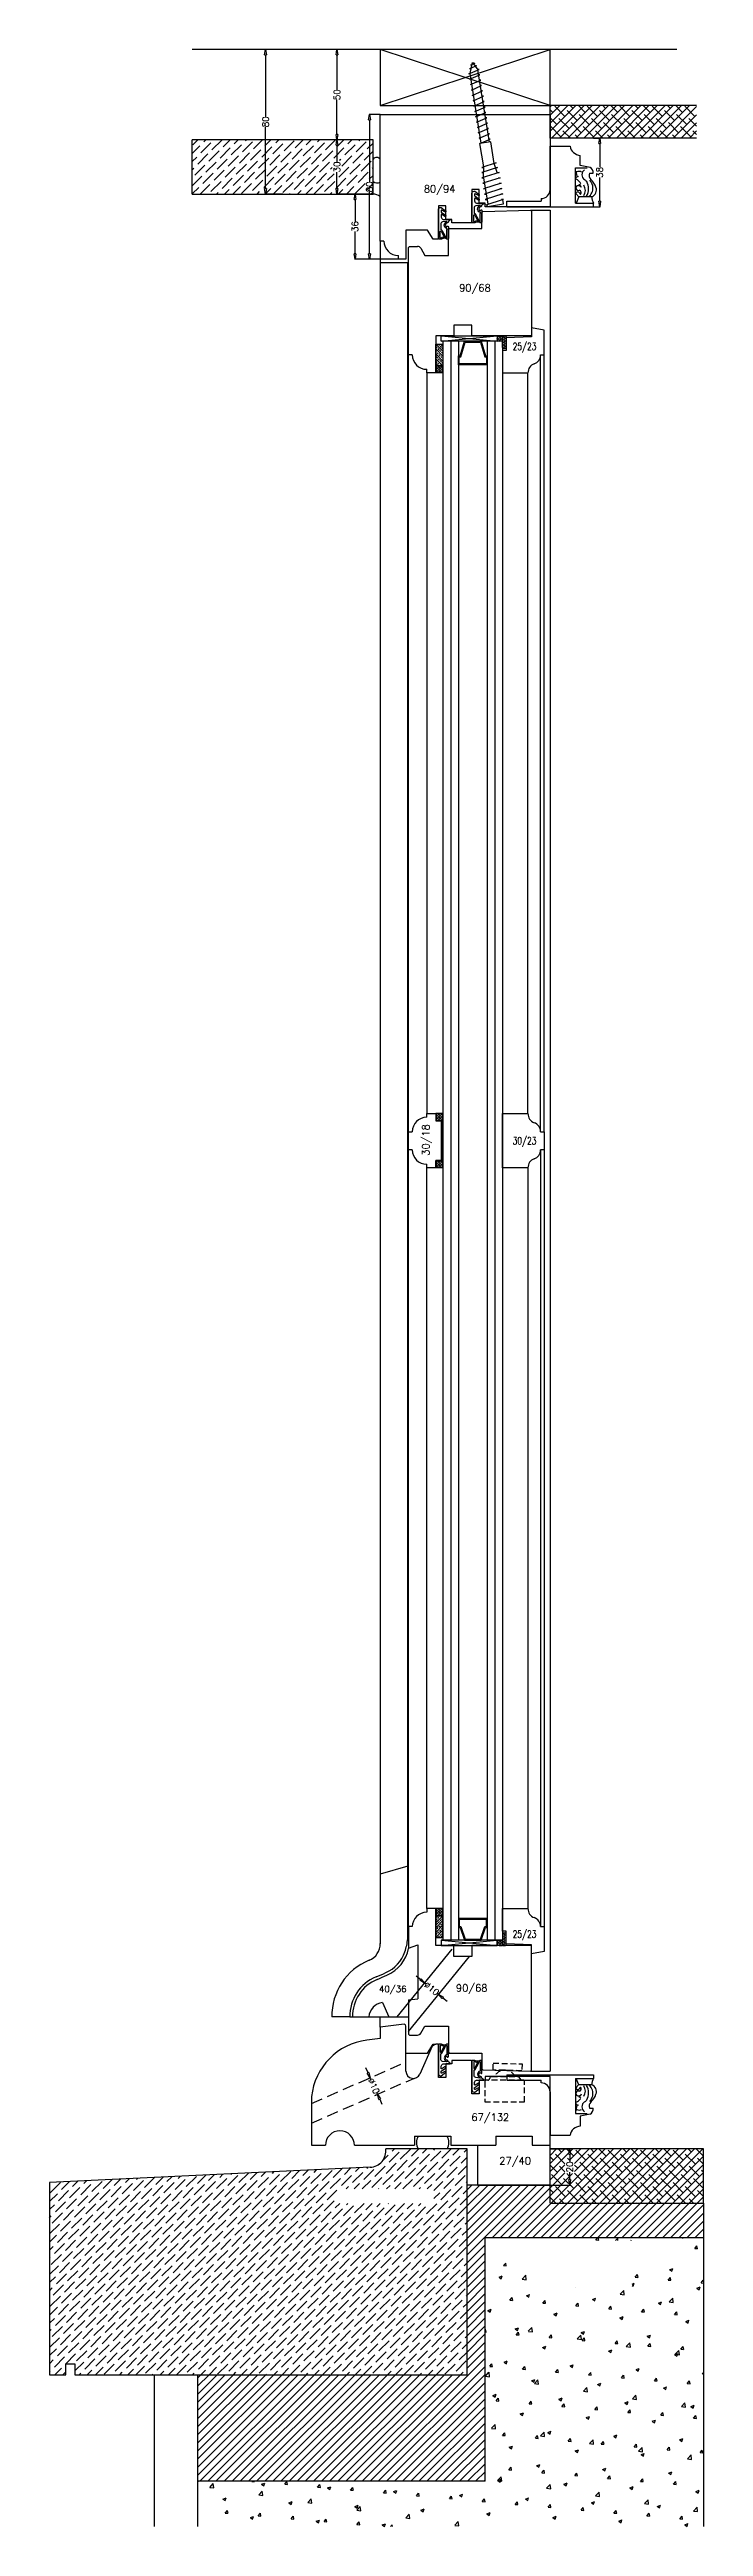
# Model space of a CAD drawing. Header units: millimetres. Extents: x 2806 to 10642, y -276 to 6064.
# Drawn here: x 2806 to 3168, y 671 to 2042 of the extents above; entities that cross this region are included whole.
import ezdxf
from ezdxf.enums import TextEntityAlignment as Align

# ---------------------------------------------------------------- set-up
doc = ezdxf.new("R2010")
doc.units = ezdxf.units.MM
doc.linetypes.add('CACHE', pattern=[9.525, 6.35, -3.175])
doc.linetypes.add('CACHE2', pattern=[4.7625, 3.175, -1.5875])
doc.layers.get('0').update_dxf_attribs({"color": 250})
doc.layers.add('dim', color=7, linetype='Continuous')
doc.styles.add('romans', font='romans.shx')
doc.dimstyles.new('Ech 1-1', dxfattribs={"dimtxt": 3.5, "dimasz": 3, "dimexe": 0.25, "dimexo": 0, "dimgap": 0.01, "dimtad": 0, "dimdec": 8, "dimzin": 12, "dimtxsty": 'romans', "dimblk": 'CLOSEDBLANK', "dimcen": 2.5, "dimclrd": 9, "dimclre": 9, "dimclrt": 6, "dimadec": 4, "dimazin": 3, "dimtfac": 1, "dimtdec": 8, "dimtmove": 0, "dimatfit": 3, "dimldrblk": 'CLOSEDBLANK', "dimfxl": 1, "dimarcsym": 0})

msp = doc.modelspace()

# ---------------------------------------------------------------- texts
at = {"insert": (3093.71479375, 870.29487696), "char_height": 3.5, "attachment_point": 5, "rotation": 90, "style": 'romans'}
msp.add_mtext('20', dxfattribs=at)
at = {"layer": 'dim', "style": 'romans'}
for s, height, p in [('80/94', 4, (3021.73439556, 1963.16197916)), ('90/68', 4, (3041.27107519, 1908.37202738)), ('40/36', 3.5, (2995.7947631, 967.01502948)), ('90/68', 4, (3039.47317355, 967.37351812)), ('67/132', 4, (3049.7606993, 895.79875562)), ('27/40', 4, (3063.51234356, 871.71206176))]:
    msp.add_text(s, height=height, dxfattribs=at).set_placement(p, align=Align.CENTER)
at = {"layer": 'dim', "style": 'romans', "width": 0.75}
for s, p in [('25/23', (3068.70187183, 1877.97995247)), ('30/23', (3068.70187183, 1438.29487696)), ('25/23', (3068.70187183, 999.18123001))]:
    msp.add_text(s, height=4, dxfattribs=at).set_placement(p, align=Align.MIDDLE_CENTER)
at = {"layer": 'dim', "style": 'romans'}
msp.add_text('30/18', height=4, rotation=90, dxfattribs=at).set_placement((3016.05155407, 1438.74186273), align=Align.CENTER)

# ---------------------------------------------------------------- blocks, each defined once
blk = doc.blocks.new('_ClosedBlank')
at = {"color": 0, "linetype": 'ByBlock', "lineweight": -2}
for p, q in [((-1, 0.17), (0, 0)), ((-1, 0.17), (-1, -0.17)), ((0, 0), (-1, -0.17))]:
    blk.add_line(p, q, dxfattribs=at)
blk = doc.blocks.new('*D50')
at = {"layer": 'Defpoints', "color": 0, "transparency": 16777216}
for p in [(3013.4, 972.1), (3021.1, 965.8), (3021.2, 965.8)]:
    blk.add_point(p, dxfattribs=at)
at = {"layer": 'dim', "color": 9, "lineweight": -2, "transparency": 16777216}
for p, q in [((3011.1, 974), (3008.8, 975.9)), ((3013.4, 972.1), (3013.6, 972.3)), ((3013.4, 972.1), (3013.9, 971.8)), ((3021.2, 965.8), (3020.7, 966.2)), ((3021.1, 965.8), (3021.4, 966)), ((3023.5, 963.9), (3025.9, 962.1))]:
    blk.add_line(p, q, dxfattribs=at)
at = {"layer": 'dim', "color": 9, "lineweight": -2, "transparency": 16777216, "xscale": 3, "yscale": 3, "zscale": 3}
for p, rotation in [((3013.4, 972.1), 320.9680852208902), ((3021.2, 965.8), 140.9680852208902)]:
    blk.add_blockref('_ClosedBlank', p, dxfattribs=dict(at, rotation=rotation))
at = {"layer": 'dim', "color": 6, "transparency": 16777216, "insert": (3017.3, 969), "char_height": 3.5, "attachment_point": 5, "rotation": 320.9681, "style": 'romans'}
blk.add_mtext('%%c10', dxfattribs=at)
blk = doc.blocks.new('*D7')
at = {"layer": 'Defpoints', "color": 0, "transparency": 16777216}
for p in [(2982.4, 919.3), (2986.4, 910.1), (2987.4, 910.5)]:
    blk.add_point(p, dxfattribs=at)
at = {"layer": 'dim', "color": 9, "lineweight": -2, "transparency": 16777216}
for p, q in [((2982.1, 922.4), (2980.9, 925.2)), ((2982.4, 919.3), (2983.6, 919.8)), ((2983.3, 919.7), (2983.6, 919.2)), ((2986.4, 910.1), (2987.6, 910.6)), ((2987.4, 910.5), (2987.1, 911.1)), ((2988.6, 907.8), (2989.8, 905))]:
    blk.add_line(p, q, dxfattribs=at)
at = {"layer": 'dim', "color": 9, "lineweight": -2, "transparency": 16777216, "xscale": 3, "yscale": 3, "zscale": 3}
for p, rotation in [((2983.3, 919.7), 293.6692646820706), ((2987.4, 910.5), 113.6692646820706)]:
    blk.add_blockref('_ClosedBlank', p, dxfattribs=dict(at, rotation=rotation))
at = {"layer": 'dim', "color": 6, "transparency": 16777216, "insert": (2985.3, 915.1), "char_height": 3.5, "attachment_point": 5, "rotation": 293.6693, "style": 'romans'}
blk.add_mtext('%%c10', dxfattribs=at)
blk = doc.blocks.new('*D51')
at = {"layer": 'Defpoints', "color": 0, "transparency": 16777216}
for p in [(2984.9, 1992.3), (2964.9, 1962.3), (2984.9, 1962.3)]:
    blk.add_point(p, dxfattribs=at)
at = {"layer": 'dim', "color": 9, "lineweight": -2, "transparency": 16777216}
for p, q in [((2984.9, 1992.3), (2964.6, 1992.3)), ((2964.9, 1989.3), (2964.9, 1980.1)), ((2964.9, 1965.3), (2964.9, 1974.5)), ((2984.9, 1962.3), (2964.6, 1962.3))]:
    blk.add_line(p, q, dxfattribs=at)
at = {"layer": 'dim', "color": 9, "lineweight": -2, "transparency": 16777216, "xscale": 3, "yscale": 3, "zscale": 3}
for p, rotation in [((2964.9, 1992.3), 90), ((2964.9, 1962.3), 270)]:
    blk.add_blockref('_ClosedBlank', p, dxfattribs=dict(at, rotation=rotation))
at = {"layer": 'dim', "color": 6, "transparency": 16777216, "insert": (2964.9, 1977.3), "char_height": 3.5, "attachment_point": 5, "rotation": 90, "style": 'romans'}
blk.add_mtext('30', dxfattribs=at)
blk = doc.blocks.new('*D52')
at = {"layer": 'Defpoints', "color": 0, "transparency": 16777216}
for p in [(2974.9, 1962.3), (2984.9, 1962.3), (2998.9, 1926.3)]:
    blk.add_point(p, dxfattribs=at)
at = {"layer": 'dim', "color": 9, "lineweight": -2, "transparency": 16777216}
for p, q in [((2984.9, 1962.3), (2974.6, 1962.3)), ((2974.9, 1959.3), (2974.9, 1947.1)), ((2974.9, 1929.3), (2974.9, 1941.5)), ((2998.9, 1926.3), (2974.6, 1926.3))]:
    blk.add_line(p, q, dxfattribs=at)
at = {"layer": 'dim', "color": 9, "lineweight": -2, "transparency": 16777216, "xscale": 3, "yscale": 3, "zscale": 3}
for p, rotation in [((2974.9, 1962.3), 90), ((2974.9, 1926.3), 270)]:
    blk.add_blockref('_ClosedBlank', p, dxfattribs=dict(at, rotation=rotation))
at = {"layer": 'dim', "color": 6, "transparency": 16777216, "insert": (2974.9, 1944.3), "char_height": 3.5, "attachment_point": 5, "rotation": 90, "style": 'romans'}
blk.add_mtext('36', dxfattribs=at)
blk = doc.blocks.new('*D53')
at = {"layer": 'Defpoints', "color": 0, "transparency": 16777216}
for p in [(2964.9, 2042.3), (2988.9, 2042.3), (2984.9, 1992.3)]:
    blk.add_point(p, dxfattribs=at)
at = {"layer": 'dim', "color": 9, "lineweight": -2, "transparency": 16777216}
for p, q in [((2988.9, 2042.3), (2964.6, 2042.3)), ((2964.9, 2039.3), (2964.9, 2020.1)), ((2964.9, 1995.3), (2964.9, 2014.5)), ((2984.9, 1992.3), (2964.6, 1992.3))]:
    blk.add_line(p, q, dxfattribs=at)
at = {"layer": 'dim', "color": 9, "lineweight": -2, "transparency": 16777216, "xscale": 3, "yscale": 3, "zscale": 3}
for p, rotation in [((2964.9, 2042.3), 90), ((2964.9, 1992.3), 270)]:
    blk.add_blockref('_ClosedBlank', p, dxfattribs=dict(at, rotation=rotation))
at = {"layer": 'dim', "color": 6, "transparency": 16777216, "insert": (2964.9, 2017.3), "char_height": 3.5, "attachment_point": 5, "rotation": 90, "style": 'romans'}
blk.add_mtext('50', dxfattribs=at)
blk = doc.blocks.new('*D54')
at = {"layer": 'Defpoints', "color": 0, "transparency": 16777216}
for p in [(2982.9, 2006.3), (2988.9, 2006.3), (2998.9, 1926.3)]:
    blk.add_point(p, dxfattribs=at)
at = {"layer": 'dim', "color": 9, "lineweight": -2, "transparency": 16777216}
for p, q in [((2988.9, 2006.3), (2982.7, 2006.3)), ((2982.9, 2003.3), (2982.9, 1969.1)), ((2982.9, 1929.3), (2982.9, 1963.5)), ((2998.9, 1926.3), (2982.7, 1926.3))]:
    blk.add_line(p, q, dxfattribs=at)
at = {"layer": 'dim', "color": 9, "lineweight": -2, "transparency": 16777216, "xscale": 3, "yscale": 3, "zscale": 3}
for p, rotation in [((2982.9, 2006.3), 90), ((2982.9, 1926.3), 270)]:
    blk.add_blockref('_ClosedBlank', p, dxfattribs=dict(at, rotation=rotation))
at = {"layer": 'dim', "color": 6, "transparency": 16777216, "insert": (2982.9, 1966.3), "char_height": 3.5, "attachment_point": 5, "rotation": 90, "style": 'romans'}
blk.add_mtext('80', dxfattribs=at)
blk = doc.blocks.new('*D55')
at = {"layer": 'Defpoints', "color": 0, "transparency": 16777216}
for p in [(3106.9, 1993.3), (3110.3, 1993.3), (3106.9, 1955.3)]:
    blk.add_point(p, dxfattribs=at)
at = {"layer": 'dim', "color": 9, "lineweight": -2, "transparency": 16777216}
for p, q in [((3106.9, 1993.3), (3110.6, 1993.3)), ((3110.3, 1990.3), (3110.3, 1977.1)), ((3110.3, 1958.3), (3110.3, 1971.5)), ((3106.9, 1955.3), (3110.6, 1955.3))]:
    blk.add_line(p, q, dxfattribs=at)
at = {"layer": 'dim', "color": 9, "lineweight": -2, "transparency": 16777216, "xscale": 3, "yscale": 3, "zscale": 3}
for p, rotation in [((3110.3, 1993.3), 90), ((3110.3, 1955.3), 270)]:
    blk.add_blockref('_ClosedBlank', p, dxfattribs=dict(at, rotation=rotation))
at = {"layer": 'dim', "color": 6, "transparency": 16777216, "insert": (3110.3, 1974.3), "char_height": 3.5, "attachment_point": 5, "rotation": 90, "style": 'romans'}
blk.add_mtext('38', dxfattribs=at)
blk = doc.blocks.new('*D56')
at = {"layer": 'Defpoints', "color": 0, "transparency": 16777216}
for p in [(2925.4, 2042.3), (2934.9, 2042.3), (2934.9, 1962.3)]:
    blk.add_point(p, dxfattribs=at)
at = {"layer": 'dim', "color": 9, "lineweight": -2, "transparency": 16777216}
for p, q in [((2934.9, 2042.3), (2925.2, 2042.3)), ((2925.4, 2039.3), (2925.4, 2005.1)), ((2925.4, 1965.3), (2925.4, 1999.5)), ((2934.9, 1962.3), (2925.2, 1962.3))]:
    blk.add_line(p, q, dxfattribs=at)
at = {"layer": 'dim', "color": 9, "lineweight": -2, "transparency": 16777216, "xscale": 3, "yscale": 3, "zscale": 3}
for p, rotation in [((2925.4, 2042.3), 90), ((2925.4, 1962.3), 270)]:
    blk.add_blockref('_ClosedBlank', p, dxfattribs=dict(at, rotation=rotation))
at = {"layer": 'dim', "color": 6, "transparency": 16777216, "insert": (2925.4, 2002.3), "char_height": 3.5, "attachment_point": 5, "rotation": 90, "style": 'romans'}
blk.add_mtext('80', dxfattribs=at)

# ---------------------------------------------------------------- dimensions: what is measured, and where the dimension line sits
at = {"layer": 'dim'}
for base, p1, p2, picture, middle in [((2925.4119105702, 2042.2948769558), (2934.8861037351, 1962.2948769558), (2934.8861037351, 2042.2948769558), '*D56', (2925.4119105702, 2002.2948769558)), ((2964.8952897351, 2042.2948769558), (2984.8861037351, 1992.2948769558), (2988.8859328312, 2042.2948769558), '*D53', (2964.8952897351, 2017.2948769558)), ((2982.9328851752, 2006.2948769559), (2998.8859328311, 1926.2948769558), (2988.8859328311, 2006.2948769559), '*D54', (2982.9328851752, 1966.2948769559)), ((2974.8585562534, 1962.2948769558), (2998.8859328311, 1926.2948769558), (2984.8859328312, 1962.2948769558), '*D52', (2974.8585562534, 1944.2948769558))]:
    dim = msp.add_linear_dim(base=base, p1=p1, p2=p2, angle=90, dimstyle='Ech 1-1', dxfattribs=at)
    dim.commit()
    dim.dimension.update_dxf_attribs({"geometry": picture, "text_midpoint": middle})
for base, p1, p2, angle, picture, middle in [((2964.8952897351, 1962.2948769558), (2984.8861037351, 1992.2948769558), (2984.8861037351, 1962.2948769558), 270, '*D51', (2964.8952897351, 1977.2948769559)), ((3110.3204076113, 1993.2948769558), (3106.8859328311, 1955.2948769558), (3106.8859328311, 1993.2948769558), 90, '*D55', (3110.3204076113, 1974.2948769559))]:
    dim = msp.add_linear_dim(base=base, p1=p1, p2=p2, angle=angle, dimstyle='Ech 1-1', dxfattribs=at)
    dim.commit()
    dim.dimension.update_dxf_attribs({"geometry": picture, "text_midpoint": middle, "dimtype": 160})
for p1, p2, distance, picture, middle in [((3013.3685748137, 972.0653612936), (3021.1365277951, 965.767829517), 0.090024742, '*D50', (3017.3092446718, 968.9865262016)), ((2982.3943696239, 919.2734627743), (2986.4089349006, 910.11468198), 1.0302136768, '*D7', (2985.345202386, 915.1076583826))]:
    dim = msp.add_aligned_dim(p1=p1, p2=p2, distance=distance, text='%%c<>', dimstyle='Ech 1-1', dxfattribs=at)
    dim.commit()
    dim.dimension.update_dxf_attribs({"geometry": picture, "text_midpoint": middle})

# ---------------------------------------------------------------- linework, layer by layer
for p, q in [((3152.88593283, 2042.29487696), (2884.88593283, 2042.29487696)), ((3082.88593283, 2011.29487696), (2988.88593283, 2042.29487696)), ((2988.88593283, 2011.29487696), (3082.88593283, 2042.29487696)), ((3082.88593283, 2042.29487696), (2988.88593283, 2042.29487696)), ((2988.88593283, 2042.29487696), (2988.88593283, 2011.29487696)), ((3042.10947573, 2033.28425027), (3038.31924727, 2031.66031049)), ((3039.08952769, 2031.5945509), (3038.31924727, 2031.66031049)), ((3038.55573357, 2029.08423405), (3039.85209071, 2035.18071782)), ((3044.79182715, 1990.39610547), (3038.55573357, 2029.08423405)), ((3041.17042575, 2034.62043411), (3038.72598358, 2033.57310229)), ((3039.496264, 2033.5073427), (3038.72598358, 2033.57310229)), ((3039.85209071, 2035.18071782), (3042.80941696, 2030.97270802)), ((3041.17042575, 2034.62043411), (3040.1868369, 2034.70440404)), ((3042.10947573, 2033.28425027), (3041.12588689, 2033.3682202)), ((3049.23448307, 1991.11221191), (3042.80941696, 2030.97270802)), ((3082.88593283, 2011.29487696), (3082.88593283, 2042.29487696)), ((2988.88593283, 2011.29487696), (3082.88593283, 2011.29487696)), ((2988.88593283, 1936.29487696), (2988.88593283, 2006.29487696)), ((2988.88593283, 2006.29487696), (3082.88593283, 2006.29487696)), ((3163.88593283, 2011.29487696), (3082.88593283, 2011.29487696)), ((3082.88593283, 1993.29487696), (3082.88593283, 2011.29487696)), ((3082.88593283, 2006.29487696), (3082.88593283, 1955.29487696)), ((2884.88610374, 1962.29487696), (2884.88610374, 1992.29487696)), ((2984.88610374, 1992.29487696), (2884.88610374, 1992.29487696)), ((2984.88610374, 1962.29487696), (2984.88610374, 1992.29487696)), ((3049.97492572, 1991.23156298), (3044.0513845, 1990.27675439)), ((3046.13776852, 1977.33302733), (3044.0513845, 1990.27675439)), ((3051.91961, 1979.16692757), (3049.97492572, 1991.23156298)), ((3163.88593283, 1993.29487696), (3082.88593283, 1993.29487696)), ((3082.88593283, 1964.79487696), (3082.88593283, 1988.79487696)), ((3082.88593283, 1988.79487696), (3093.88593283, 1988.79487696)), ((3052.97933532, 1979.5048732), (3044.99930069, 1976.96004603)), ((3044.99930069, 1976.96004603), (3046.11154048, 1976.97219689)), ((3053.69377669, 1977.05503035), (3045.00887671, 1974.28542214)), ((3045.00887671, 1974.28542214), (3046.12111651, 1974.297573)), ((3046.02727908, 1972.36290945), (3046.13776852, 1977.33302733)), ((3051.86709553, 1979.49272234), (3052.97933532, 1979.5048732)), ((3053.72788266, 1973.60416061), (3051.91961, 1979.16692757)), ((3052.60996724, 1977.04319008), (3053.69377669, 1977.05503035)), ((3096.88593283, 1957.29487696), (3096.88593283, 1976.79487696)), ((3096.88593283, 1976.79487696), (3103.38593283, 1976.79487696)), ((3099.55124853, 1978.16136556), (3099.55124853, 1983.71848293)), ((3105.00712859, 1977.0216486), (3099.55124853, 1978.16136556)), ((2884.88610374, 1962.29487696), (2984.88610374, 1962.29487696)), ((3043.58593283, 1964.79487696), (3039.58593283, 1964.79487696)), ((3039.58593283, 1964.79487696), (3039.58593283, 1946.79487696)), ((3043.58593283, 1957.29487696), (3043.58593283, 1964.79487696)), ((3048.54717807, 1956.72969692), (3046.02727908, 1972.36290945)), ((3056.64391501, 1962.42575485), (3047.01004846, 1959.3535219)), ((3055.53167522, 1962.413604), (3056.64391501, 1962.42575485)), ((3098.83025024, 1960.79487696), (3097.36032631, 1957.29487696)), ((3105.88593283, 1960.79487696), (3098.83025024, 1960.79487696)), ((3104.57722459, 1973.79487696), (3106.6713469, 1973.79487696)), ((3025.08593283, 1955.79487696), (3021.08593283, 1955.79487696)), ((3021.08593283, 1955.79487696), (3021.08593283, 1937.79487696)), ((3025.08593283, 1948.29487696), (3025.08593283, 1955.79487696)), ((3028.38593283, 1948.29487696), (3025.08593283, 1948.29487696)), ((3027.78593283, 1948.29487696), (3027.78593283, 1948.26502564)), ((3028.38593283, 1946.29487696), (3028.38593283, 1948.29487696)), ((3046.88593283, 1957.29487696), (3043.58593283, 1957.29487696)), ((3045.08593283, 1952.07873112), (3045.58576338, 1952.59174754)), ((3045.08593283, 1943.29487696), (3045.08593283, 1952.07873112)), ((3045.58576338, 1952.59174754), (3072.08610229, 1953.29487696)), ((3046.28593283, 1957.29487696), (3046.28593283, 1957.26502564)), ((3046.88593283, 1955.29487696), (3046.88593283, 1957.29487696)), ((3082.88593283, 1955.29487696), (3046.88593283, 1955.29487696)), ((3047.01004846, 1959.3535219), (3048.12228825, 1959.36567276)), ((3047.48745275, 1956.3917513), (3057.1213193, 1959.46398424)), ((3047.48745275, 1956.3917513), (3047.99301629, 1956.39727441)), ((3048.14021595, 1955.48406181), (3047.98108119, 1956.47131868)), ((3048.14021595, 1955.48406181), (3057.02552778, 1956.91627469)), ((3056.00907951, 1959.45183339), (3057.1213193, 1959.46398424)), ((3057.02552778, 1956.91627469), (3056.63962597, 1959.3103726)), ((3058.88593283, 1955.29487696), (3058.88593283, 1958.29487696)), ((3058.88593283, 1958.29487696), (3077.88593283, 1958.29487696)), ((3058.88593283, 1955.29487696), (3082.88593283, 1955.29487696)), ((3072.08610229, 1953.29487696), (3082.88593283, 1953.29487696)), ((3072.08610229, 1953.29487696), (3072.58593283, 1952.80789338)), ((3072.58593283, 1952.80789338), (3072.58593283, 1883.79487696)), ((3077.88593283, 1959.79487696), (3077.88593283, 1958.29487696)), ((3082.88593283, 1955.29487696), (3106.88593283, 1955.29487696)), ((3082.88593283, 1953.29487696), (3082.88593283, 923.29487696)), ((3096.88593283, 1957.29487696), (3106.88593283, 1957.29487696)), ((3106.88593283, 1955.29487696), (3106.88593283, 1957.29487696)), ((2988.88593283, 1936.29487696), (2988.88593283, 993.78337327)), ((2990.88593283, 1936.29487696), (2988.88593283, 1936.29487696)), ((3015.08593283, 1942.29487696), (3003.08593283, 1942.29487696)), ((3003.08593283, 1942.29487696), (3003.08593283, 1926.29487696)), ((3004.58593283, 1932.79487696), (3005.08593283, 1933.29487696)), ((3005.08593283, 1933.29487696), (3009.53586363, 1933.29487696)), ((3018.08593283, 1937.29487696), (3015.08593283, 1942.29487696)), ((3020.58593283, 1937.29487696), (3018.08593283, 1937.29487696)), ((3021.08593283, 1937.79487696), (3020.58593283, 1937.29487696)), ((3026.58593283, 1942.79487696), (3027.08593283, 1943.29487696)), ((3026.58593283, 1928.29487696), (3026.58593283, 1942.79487696)), ((3027.08593283, 1943.29487696), (3045.08593283, 1943.29487696)), ((3039.08593283, 1946.29487696), (3028.38593283, 1946.29487696)), ((3039.58593283, 1946.79487696), (3039.08593283, 1946.29487696)), ((3004.58593283, 1924.29487696), (2988.88593283, 1924.29487696)), ((2998.88593283, 1926.29487696), (2998.88593283, 1928.29487696)), ((3003.08593283, 1926.29487696), (2998.88593283, 1926.29487696)), ((3004.08593283, 996.62068797), (3004.08593283, 1924.29487696)), ((3004.58593283, 1873.29487696), (3004.58593283, 1932.79487696)), ((3011.26592601, 1932.29831314), (3013.58791899, 1928.29487696)), ((3013.58791899, 1928.29487696), (3026.58593283, 1928.29487696)), ((3029.58593283, 1883.79487696), (3019.58593283, 1883.79487696)), ((3019.58593283, 1883.79487696), (3019.58593283, 1863.29487696)), ((3019.58593283, 1879.29487696), (3023.58593283, 1879.29487696)), ((3019.58593283, 1867.29487696), (3019.58593283, 1879.29487696)), ((3022.58593283, 1880.79487696), (3053.58593283, 1883.79487696)), ((3022.58593283, 1883.79487696), (3053.58593283, 1880.79487696)), ((3022.58593283, 1880.79487696), (3022.58593283, 1883.79487696)), ((3022.58593283, 1883.79487696), (3053.58593283, 1883.79487696)), ((3053.58593283, 1880.79487696), (3022.58593283, 1880.79487696)), ((3023.58593283, 1880.79487696), (3023.58593283, 995.79487696)), ((3056.58593283, 1880.79487696), (3023.58593283, 1880.79487696)), ((3023.58593283, 1879.29487696), (3023.58593283, 1867.29487696)), ((3027.83593283, 1880.79487696), (3027.83593283, 995.79487696)), ((3039.58593283, 1889.79487696), (3029.58593283, 1889.79487696)), ((3029.58593283, 1889.79487696), (3029.58593283, 1883.79487696)), ((3032.08593283, 1880.79487696), (3032.08593283, 995.79487696)), ((3033.08547257, 1872.79522216), (3035.51880335, 1880.79522216)), ((3033.44101159, 1872.29522216), (3035.87434237, 1880.29522216)), ((3035.51880335, 1880.79522216), (3044.65214179, 1880.79522216)), ((3035.87434237, 1880.29522216), (3044.29660277, 1880.29522216)), ((3039.58593283, 1883.79487696), (3039.58593283, 1889.79487696)), ((3072.58593283, 1883.79487696), (3039.58593283, 1883.79487696)), ((3044.29660277, 1880.29522216), (3046.72993355, 1872.29522216)), ((3044.65214179, 1880.79522216), (3047.08547257, 1872.79522216)), ((3048.08593283, 1880.79487696), (3048.08593283, 995.79487696)), ((3052.33593283, 1880.79487696), (3052.33593283, 995.79487696)), ((3053.58593283, 1883.79487696), (3053.58593283, 1880.79487696)), ((3054.58593283, 1883.79487696), (3056.58593283, 1883.79487696)), ((3056.58593283, 1880.79487696), (3054.58593283, 1880.79487696)), ((3056.58593283, 1883.79487696), (3056.58593283, 1880.79487696)), ((3056.58593283, 1877.29487696), (3056.58593283, 1883.2840774)), ((3056.58593283, 1880.79487696), (3056.58593283, 995.79487696)), ((3072.58593283, 1883.29487696), (3058.58593283, 1882.79487696)), ((3058.58593283, 1883.2840774), (3058.58593283, 1877.29487696)), ((3058.58593283, 1882.79487696), (3058.58593283, 1875.79487696)), ((3079.58593283, 1887.04487696), (3072.58593283, 1888.29487696)), ((3072.58593283, 1888.29487696), (3072.58593283, 1883.29487696)), ((3079.58593283, 1873.29487696), (3079.58593283, 1887.04487696)), ((3004.58593283, 1443.29487696), (3004.58593283, 1873.29487696)), ((3006.58593283, 1873.29487696), (3004.58593283, 1873.29487696)), ((3014.58593283, 1863.29487696), (3014.58593283, 1865.29487696)), ((3019.58593283, 1867.29487696), (3023.58593283, 1867.29487696)), ((3019.58593283, 1863.29487696), (3019.58593283, 1867.29487696)), ((3023.58593283, 1867.29487696), (3019.58593283, 1867.29487696)), ((3023.58593283, 1867.29487696), (3023.58593283, 1863.29487696)), ((3032.08547257, 1867.79522216), (3032.08547257, 1872.79522216)), ((3032.08547257, 1872.79522216), (3033.08547257, 1872.79522216)), ((3048.08547257, 1867.79522216), (3032.08547257, 1867.79522216)), ((3032.58547257, 1868.29522216), (3032.58547257, 1872.29522216)), ((3032.58547257, 1872.29522216), (3033.44101159, 1872.29522216)), ((3047.58547257, 1868.29522216), (3032.58547257, 1868.29522216)), ((3046.72993355, 1872.29522216), (3047.58547257, 1872.29522216)), ((3047.08547257, 1872.79522216), (3048.08547257, 1872.79522216)), ((3047.58547257, 1872.29522216), (3047.58547257, 1868.29522216)), ((3048.08547257, 1872.79522216), (3048.08547257, 1867.79522216)), ((3058.58593283, 1875.79487696), (3056.58593283, 1875.79487696)), ((3056.58593283, 1875.79487696), (3056.58593283, 1863.29487696)), ((3077.58593283, 1873.29487696), (3079.58593283, 1873.29487696)), ((3077.58593283, 1443.29487696), (3077.58593283, 1873.06178269)), ((3079.58593283, 1443.29487696), (3079.58593283, 1873.29487696)), ((3019.58593283, 1863.29487696), (3014.58593283, 1863.29487696)), ((3014.58593283, 1863.29487696), (3014.58593283, 1453.29487696)), ((3023.58593283, 1863.29487696), (3019.58593283, 1863.29487696)), ((3056.58593283, 1863.29487696), (3070.58593283, 1863.29487696)), ((3070.58593283, 1453.29487696), (3070.58593283, 1863.29487696)), ((3014.58593283, 1451.29487696), (3014.58593283, 1453.29487696)), ((3014.58593283, 1453.29487696), (3019.58593283, 1453.29487696)), ((3023.58593283, 1453.29487696), (3019.58593283, 1453.29487696)), ((3019.58593283, 1453.29487696), (3019.58593283, 1449.29487696)), ((3019.58593283, 1453.29487696), (3019.58593283, 1449.29487696)), ((3023.58593283, 1449.29487696), (3023.58593283, 1453.29487696)), ((3056.58593283, 1423.29487696), (3056.58593283, 1453.29487696)), ((3056.58593283, 1453.29487696), (3070.58593283, 1453.29487696)), ((3004.58593283, 1433.29487696), (3004.58593283, 1443.29487696)), ((3004.58593283, 1443.29487696), (3006.58593283, 1443.29487696)), ((3019.58593283, 1449.29487696), (3023.58593283, 1449.29487696)), ((3019.58593283, 1449.29487696), (3022.58593283, 1449.29487696)), ((3023.18593283, 1449.29487696), (3022.58593283, 1449.29487696)), ((3022.58593283, 1449.29487696), (3022.58593283, 1427.29487696)), ((3022.58593283, 1449.29487696), (3022.58593283, 1427.29487696)), ((3023.18593283, 1427.29487696), (3023.18593283, 1449.29487696)), ((3077.58593283, 1443.29487696), (3079.58593283, 1443.29487696)), ((3079.58593283, 1443.29487696), (3079.58593283, 1433.29487696)), ((3004.58593283, 1003.29487696), (3004.58593283, 1433.29487696)), ((3006.58593283, 1433.29487696), (3004.58593283, 1433.29487696)), ((3019.58593283, 1427.29487696), (3023.58593283, 1427.29487696)), ((3019.58593283, 1423.29487696), (3019.58593283, 1427.29487696)), ((3022.58593283, 1427.29487696), (3019.58593283, 1427.29487696)), ((3019.58593283, 1427.29487696), (3019.58593283, 1423.29487696)), ((3022.58593283, 1427.29487696), (3023.18593283, 1427.29487696)), ((3023.58593283, 1427.29487696), (3023.58593283, 1423.29487696)), ((3077.58593283, 1433.29487696), (3077.58593283, 1003.52797122)), ((3079.58593283, 1433.29487696), (3077.58593283, 1433.29487696)), ((3079.58593283, 1433.29487696), (3079.58593283, 1003.29487696)), ((3014.58593283, 1423.29487696), (3014.58593283, 1425.29487696)), ((3014.58593283, 1013.29487696), (3014.58593283, 1423.29487696)), ((3019.58593283, 1423.29487696), (3014.58593283, 1423.29487696)), ((3023.58593283, 1423.29487696), (3019.58593283, 1423.29487696)), ((3070.58593283, 1423.29487696), (3056.58593283, 1423.29487696)), ((3070.58593283, 1423.29487696), (3070.58593283, 1013.29487696)), ((3004.08593283, 1036.71741217), (2988.88593283, 1032.29487696)), ((3006.58593283, 1003.29487696), (3004.58593283, 1003.29487696)), ((3004.58593283, 1003.29487696), (3004.58593283, 991.28543449)), ((3019.58593283, 1013.29487696), (3014.58593283, 1013.29487696)), ((3014.58593283, 1013.29487696), (3014.58593283, 1011.29487696)), ((3023.58593283, 1013.29487696), (3019.58593283, 1013.29487696)), ((3019.58593283, 1013.29487696), (3019.58593283, 1009.29487696)), ((3019.58593283, 992.79487696), (3019.58593283, 1013.29487696)), ((3023.58593283, 1009.29487696), (3019.58593283, 1009.29487696)), ((3019.58593283, 1009.29487696), (3019.58593283, 997.29487696)), ((3019.58593283, 1009.29487696), (3023.58593283, 1009.29487696)), ((3023.58593283, 1009.29487696), (3023.58593283, 1013.29487696)), ((3023.58593283, 997.29487696), (3023.58593283, 1009.29487696)), ((3048.08547257, 1007.79453175), (3032.08547257, 1007.79453175)), ((3032.08547257, 1007.79453175), (3032.08547257, 1002.79453175)), ((3032.08547257, 1002.79453175), (3033.08547257, 1002.79453175)), ((3047.58547257, 1007.29453175), (3032.58547257, 1007.29453175)), ((3032.58547257, 1007.29453175), (3032.58547257, 1003.29453175)), ((3032.58547257, 1003.29453175), (3033.44101159, 1003.29453175)), ((3033.08547257, 1002.79453175), (3035.51880335, 995.79453175)), ((3033.44101159, 1003.29453175), (3035.87434237, 996.29453175)), ((3044.29660277, 996.29453175), (3046.72993355, 1003.29453175)), ((3044.65214179, 995.79453175), (3047.08547257, 1002.79453175)), ((3046.72993355, 1003.29453175), (3047.58547257, 1003.29453175)), ((3047.08547257, 1002.79453175), (3048.08547257, 1002.79453175)), ((3047.58547257, 1003.29453175), (3047.58547257, 1007.29453175)), ((3048.08547257, 1002.79453175), (3048.08547257, 1007.79453175)), ((3056.58593283, 1000.79487696), (3056.58593283, 1013.29487696)), ((3056.58593283, 1013.29487696), (3070.58593283, 1013.29487696)), ((3077.58593283, 1003.29487696), (3079.58593283, 1003.29487696)), ((3079.58593283, 1003.29487696), (3079.58593283, 989.54487696)), ((2998.1512168, 953.29487696), (3028.58593283, 990.83584563)), ((3004.58593283, 991.37479437), (3009.58791899, 993.29487696)), ((3009.58791899, 993.29487696), (3009.58791899, 963.29487696)), ((3019.58593283, 997.29487696), (3023.58593283, 997.29487696)), ((3029.58593283, 992.79487696), (3019.58593283, 992.79487696)), ((3022.58593283, 992.79487696), (3053.58593283, 995.79487696)), ((3022.58593283, 995.79487696), (3053.58593283, 992.79487696)), ((3053.58593283, 995.79487696), (3022.58593283, 995.79487696)), ((3022.58593283, 995.79487696), (3022.58593283, 992.79487696)), ((3022.58593283, 992.79487696), (3053.58593283, 992.79487696)), ((3056.58593283, 995.79487696), (3023.58593283, 995.79487696)), ((3029.58593283, 986.79487696), (3029.58593283, 992.79487696)), ((3035.51880335, 995.79453175), (3044.65214179, 995.79453175)), ((3035.87434237, 996.29453175), (3044.29660277, 996.29453175)), ((3039.58593283, 992.79487696), (3039.58593283, 986.79487696)), ((3072.58593283, 992.79487696), (3039.58593283, 992.79487696)), ((3053.58593283, 992.79487696), (3053.58593283, 995.79487696)), ((3056.58593283, 995.79487696), (3054.58593283, 995.79487696)), ((3054.58593283, 992.79487696), (3056.58593283, 992.79487696)), ((3058.58593283, 1000.79487696), (3056.58593283, 1000.79487696)), ((3056.58593283, 999.29487696), (3056.58593283, 993.30567651)), ((3056.58593283, 992.79487696), (3056.58593283, 995.79487696)), ((3058.58593283, 993.79487696), (3058.58593283, 1000.79487696)), ((3058.58593283, 993.30567651), (3058.58593283, 999.29487696)), ((3072.58593283, 993.29487696), (3058.58593283, 993.79487696)), ((3072.58593283, 988.29487696), (3072.58593283, 993.29487696)), ((3072.58593283, 923.78186054), (3072.58593283, 992.79487696)), ((3079.58593283, 989.54487696), (3072.58593283, 988.29487696)), ((3004.58593283, 945.35280851), (3038.18329671, 986.79487696)), ((3039.58593283, 986.79487696), (3029.58593283, 986.79487696)), ((2990.08791899, 961.29487696), (2993.58791899, 953.29487696)), ((3004.58791899, 962.85743364), (3009.58791899, 963.29487696)), ((3004.58791899, 962.85743364), (3004.58791899, 953.29487696)), ((2972.08736244, 953.29487696), (2962.08493431, 953.29487696)), ((2972.08736244, 953.29487696), (2973.58791899, 953.29487696)), ((2973.58791899, 953.29487696), (2982.58791899, 953.29487696)), ((2982.58791899, 953.29487696), (2993.58791899, 953.29487696)), ((2988.88593283, 947.71056115), (2988.88593283, 953.29487696)), ((3002.08593283, 949.29487696), (2988.88593283, 947.71056115)), ((2988.88593283, 947.71056115), (2988.88593283, 941.34442439)), ((2993.58791899, 953.29487696), (3004.58593283, 953.29487696)), ((3003.08593283, 923.29487696), (3003.08593283, 948.29487696)), ((3004.58593283, 953.29487696), (3004.58593283, 943.79487696)), ((3011.26592601, 944.29144078), (3013.58791899, 948.29487696)), ((3013.58791899, 948.29487696), (3026.58593283, 948.29487696)), ((3026.58593283, 948.29487696), (3026.58593283, 933.79487696)), ((2988.88593283, 941.34442439), (2981.44392189, 940.43268359)), ((3003.08593283, 933.29487696), (3015.08593283, 933.29487696)), ((3004.58593283, 943.79487696), (3005.08593283, 943.29487696)), ((3005.08593283, 943.29487696), (3009.53586363, 943.29487696)), ((3017.58425343, 937.15934423), (3010.74475979, 921.67840385)), ((3015.08593283, 933.29487696), (3018.08593283, 938.29487696)), ((3015.08593283, 933.29487696), (3018.08593283, 938.29487696)), ((3015.08593283, 933.29487696), (3018.08593283, 938.29487696)), ((3019.58593283, 938.29487696), (3017.58425343, 937.15934423)), ((3018.08593283, 938.29487696), (3019.58593283, 938.29487696)), ((3020.58593283, 938.29487696), (3019.58593283, 938.29487696)), ((3021.08593283, 937.79487696), (3020.58593283, 938.29487696)), ((3021.08593283, 919.79487696), (3021.08593283, 937.79487696)), ((3026.58593283, 933.79487696), (3027.08593283, 933.29487696)), ((3027.08593283, 933.29487696), (3045.08593283, 933.29487696)), ((3045.08593283, 933.29487696), (3045.08593283, 924.51102279)), ((3025.08593283, 919.79487696), (3021.08593283, 919.79487696)), ((3028.38593283, 927.29487696), (3025.08593283, 927.29487696)), ((3025.08593283, 927.29487696), (3025.08593283, 919.79487696)), ((3039.08593283, 929.29487696), (3028.38593283, 929.29487696)), ((3028.38593283, 929.29487696), (3028.38593283, 927.29487696)), ((3039.58593283, 928.79487696), (3039.08593283, 929.29487696)), ((3039.58593283, 910.79487696), (3039.58593283, 928.79487696)), ((3045.08593283, 924.51102279), (3045.58576338, 923.99800637)), ((3045.58576338, 923.99800637), (3072.08610229, 923.29487696)), ((3082.88593283, 920.29487696), (3046.88593283, 920.29487696)), ((3046.88593283, 920.29487696), (3046.88593283, 918.29487696)), ((3058.88593283, 921.29487696), (3058.88593283, 918.29487696)), ((3058.88593283, 921.29487696), (3082.88593283, 921.29487696)), ((3072.08610229, 923.29487696), (3072.58593283, 923.78186054)), ((3072.08610229, 923.29487696), (3082.88593283, 923.29487696)), ((3082.88593283, 921.29487696), (3106.88593283, 921.29487696)), ((3082.88593283, 882.29487696), (3082.88593283, 920.29487696)), ((3096.88593283, 919.29487696), (3106.88593283, 919.29487696)), ((3096.88593283, 919.29487696), (3096.88593283, 899.79487696)), ((3098.83025024, 915.79487696), (3097.36032631, 919.29487696)), ((3106.88593283, 921.29487696), (3106.88593283, 919.29487696)), ((2950.88593283, 909.29487696), (2950.88593283, 882.29487696)), ((3043.58593283, 910.79487696), (3039.58593283, 910.79487696)), ((3046.88593283, 918.29487696), (3043.58593283, 918.29487696)), ((3043.58593283, 918.29487696), (3043.58593283, 910.79487696)), ((3043.58593283, 913.03543039), (3043.58593283, 913.55023542)), ((3058.88593283, 918.29487696), (3077.88593283, 918.29487696)), ((3077.88593283, 916.79487696), (3077.88593283, 918.29487696)), ((3082.88593283, 911.79487696), (3082.88593283, 887.79487696)), ((3105.88593283, 915.79487696), (3098.83025024, 915.79487696)), ((3096.88593283, 899.79487696), (3103.38593283, 899.79487696)), ((3105.00712859, 899.56810532), (3099.55124853, 898.42838835)), ((3099.55124853, 898.42838835), (3099.55124853, 892.87127098)), ((3104.57722459, 902.79487696), (3106.6713469, 902.79487696)), ((2950.88593283, 882.29487696), (2958.57585068, 882.29487696)), ((2974.57585068, 882.29487696), (3007.88593283, 882.29487696)), ((3036.88593283, 880.29487696), (2991.88593283, 880.29487696)), ((3007.88593283, 887.29487696), (3027.88593283, 887.29487696)), ((3007.88593283, 887.29487696), (3007.88593283, 882.29487696)), ((3027.88593283, 887.29487696), (3027.88593283, 882.29487696)), ((3027.88593283, 882.29487696), (3052.88593283, 882.29487696)), ((3036.88593283, 755.29487696), (3036.88593283, 880.29487696)), ((3042.88593283, 860.29487696), (3042.88593283, 882.29487696)), ((3052.88593283, 887.29487696), (3072.88593283, 887.29487696)), ((3052.88593283, 887.29487696), (3052.88593283, 882.29487696)), ((3072.88593283, 887.29487696), (3072.88593283, 882.29487696)), ((3072.88593283, 882.29487696), (3082.88593283, 882.29487696)), ((3082.88593283, 887.79487696), (3093.88593283, 887.79487696)), ((3082.88593283, 860.29487696), (3082.88593283, 882.29487696)), ((3167.70202347, 880.29487696), (3082.88593283, 880.29487696)), ((3082.88593283, 880.29487696), (3093.96479375, 880.29487696)), ((3167.70202347, 850.29487696), (3167.70202347, 880.29487696)), ((2983.34352918, 870.11491826), (2805.88593283, 861.630018)), ((3093.71479375, 877.29487696), (3093.71479375, 873.13821029)), ((3093.71479375, 863.29487696), (3093.71479375, 867.45154362)), ((2805.88593283, 861.630018), (2805.88593283, 755.29487696)), ((3082.88593283, 860.29487696), (3036.88593283, 860.29487696)), ((3042.88593283, 860.29487696), (3082.88593283, 860.29487696)), ((3082.88593283, 850.29487696), (3082.88593283, 860.29487696)), ((3082.88593283, 860.29487696), (3093.96479375, 860.29487696)), ((3082.88593283, 850.29487696), (3167.70202347, 850.29487696)), ((3167.70202347, 850.29487696), (3167.70202347, 831.29487696)), ((3046.88593283, 831.29487696), (3167.70202347, 831.29487696)), ((3046.88593283, 696.29487696), (3046.88593283, 831.29487696)), ((3167.70202347, 831.29487696), (3167.70202347, 671.29487696)), ((2805.88593283, 755.29487696), (2814.88593283, 755.29487696)), ((2814.88593283, 755.29487696), (2814.88593283, 761.29487696)), ((2814.88593283, 761.29487696), (2819.88593283, 761.29487696)), ((2819.88593283, 761.29487696), (2819.88593283, 755.29487696)), ((2819.88593283, 755.29487696), (3036.88593283, 755.29487696)), ((2863.88593283, 671.29487696), (2863.88593283, 755.29487696)), ((2887.88593283, 671.29487696), (2887.88593283, 755.29487696)), ((3046.88593283, 696.29487696), (2887.88593283, 696.29487696))]:
    msp.add_line(p, q)
at = {"linetype": 'Continuous'}
for p, q in [((3082.88593283, 2010.51881367), (3083.66199611, 2011.29487696)), ((3082.88593283, 2006.02868561), (3088.15212418, 2011.29487696)), ((3082.88593283, 2001.53855755), (3092.64225224, 2011.29487696)), ((3082.88593283, 1997.04842949), (3097.1323803, 2011.29487696)), ((3084.34940863, 2007.49216141), (3082.88593283, 2008.95563722)), ((3086.59447266, 2000.75696932), (3082.88593283, 2004.46550916)), ((3083.62250836, 1993.29487696), (3101.62250836, 2011.29487696)), ((3091.08460072, 2005.24709738), (3085.47194065, 2010.85975746)), ((3093.32966475, 1998.51190529), (3087.71700468, 2004.12456537)), ((3088.11263642, 1993.29487696), (3106.11263642, 2011.29487696)), ((3097.81979281, 2003.00203335), (3092.20713274, 2008.61469343)), ((3092.60276448, 1993.29487696), (3110.60276448, 2011.29487696)), ((3095.57472878, 2009.73722544), (3094.01707727, 2011.29487696)), ((3100.06485685, 1996.26684126), (3094.45219677, 2001.87950134)), ((3097.09289254, 1993.29487696), (3115.09289254, 2011.29487696)), ((3102.30992088, 2007.49216141), (3098.50720533, 2011.29487696)), ((3104.55498491, 2000.75696932), (3098.94232483, 2006.3696294)), ((3101.5830206, 1993.29487696), (3119.5830206, 2011.29487696)), ((3109.04511297, 2005.24709738), (3103.43245289, 2010.85975746)), ((3111.290177, 1998.51190529), (3105.67751692, 2004.12456537)), ((3106.07314866, 1993.29487696), (3124.07314866, 2011.29487696)), ((3115.78030506, 2003.00203335), (3110.16764498, 2008.61469343)), ((3110.56327672, 1993.29487696), (3128.56327672, 2011.29487696)), ((3113.53524103, 2009.73722544), (3111.97758952, 2011.29487696)), ((3118.02536909, 1996.26684126), (3112.41270901, 2001.87950134)), ((3115.05340478, 1993.29487696), (3133.05340478, 2011.29487696)), ((3120.27043312, 2007.49216141), (3116.46771758, 2011.29487696)), ((3122.51549715, 2000.75696932), (3116.90283707, 2006.3696294)), ((3119.54353284, 1993.29487696), (3137.54353284, 2011.29487696)), ((3127.00562521, 2005.24709738), (3121.39296513, 2010.85975746)), ((3129.25068924, 1998.51190529), (3123.63802916, 2004.12456537)), ((3124.0336609, 1993.29487696), (3142.0336609, 2011.29487696)), ((3133.7408173, 2003.00203335), (3128.12815722, 2008.61469343)), ((3128.52378896, 1993.29487696), (3146.52378896, 2011.29487696)), ((3131.49575327, 2009.73722544), (3129.93810176, 2011.29487696)), ((3135.98588133, 1996.26684126), (3130.37322125, 2001.87950134)), ((3133.01391702, 1993.29487696), (3151.01391702, 2011.29487696)), ((3138.23094536, 2007.49216141), (3134.42822982, 2011.29487696)), ((3140.47600939, 2000.75696932), (3134.86334931, 2006.3696294)), ((3137.50404508, 1993.29487696), (3155.50404508, 2011.29487696)), ((3144.96613745, 2005.24709738), (3139.35347737, 2010.85975746)), ((3147.21120148, 1998.51190529), (3141.59854141, 2004.12456537)), ((3141.99417314, 1993.29487696), (3159.99417314, 2011.29487696)), ((3151.70132954, 2003.00203335), (3146.08866947, 2008.61469343)), ((3146.4843012, 1993.29487696), (3163.88593283, 2010.69650858)), ((3149.45626551, 2009.73722544), (3147.898614, 2011.29487696)), ((3153.94639357, 1996.26684126), (3148.3337335, 2001.87950134)), ((3150.97442926, 1993.29487696), (3163.88593283, 2006.20638052)), ((3156.1914576, 2007.49216141), (3152.38874206, 2011.29487696)), ((3158.43652163, 2000.75696932), (3152.82386156, 2006.3696294)), ((3155.46455733, 1993.29487696), (3163.88593283, 2001.71625246)), ((3162.92664969, 2005.24709738), (3157.31398962, 2010.85975746)), ((3163.88593283, 1999.79768618), (3159.55905365, 2004.12456537)), ((2884.88610374, 1984.84126609), (2889.0290089, 1988.98417126)), ((2885.10014685, 1989.54543726), (2887.84958654, 1992.29487696)), ((2889.59027491, 1985.0553092), (2895.20293499, 1990.66796928)), ((2891.27407293, 1991.22923529), (2892.3397146, 1992.29487696)), ((2895.76420099, 1986.73910723), (2901.31997072, 1992.29487696)), ((2901.93812708, 1988.42290525), (2905.81009879, 1992.29487696)), ((2906.42825514, 1983.93277719), (2912.04091521, 1989.54543726)), ((2908.11205316, 1990.10670327), (2910.30022685, 1992.29487696)), ((2912.60218122, 1985.61657521), (2918.2148413, 1991.22923529)), ((2914.28597924, 1991.79050129), (2914.79035491, 1992.29487696)), ((2918.77610731, 1987.30037323), (2923.77061103, 1992.29487696)), ((2923.26623537, 1982.81024517), (2928.87889544, 1988.42290525)), ((2924.95003339, 1988.98417126), (2928.26073909, 1992.29487696)), ((2929.44016145, 1984.4940432), (2935.05282152, 1990.10670327)), ((2931.12395947, 1990.66796928), (2932.75086715, 1992.29487696)), ((2935.61408753, 1986.17784122), (2941.22674761, 1991.79050129)), ((2941.78801362, 1987.86163924), (2946.22125133, 1992.29487696)), ((2946.27814168, 1983.37151118), (2951.89080175, 1988.98417126)), ((2947.9619397, 1989.54543726), (2950.71137939, 1992.29487696)), ((2952.45206776, 1985.0553092), (2958.06472783, 1990.66796928)), ((2954.13586578, 1991.22923529), (2955.20150745, 1992.29487696)), ((2958.62599384, 1986.73910723), (2964.18176357, 1992.29487696)), ((2964.79991993, 1988.42290525), (2968.67189163, 1992.29487696)), ((2969.29004799, 1983.93277719), (2974.90270806, 1989.54543726)), ((2970.97384601, 1990.10670327), (2973.16201969, 1992.29487696)), ((2975.46397407, 1985.61657521), (2981.07663415, 1991.22923529)), ((2977.14777209, 1991.79050129), (2977.65214775, 1992.29487696)), ((2981.63790015, 1987.30037323), (2984.88610374, 1990.54857682)), ((3088.83953669, 1994.02177723), (3083.22687662, 1999.63443731)), ((3094.05656503, 1993.29487696), (3089.96206871, 1997.38937328)), ((3098.54669309, 1993.29487696), (3096.6972608, 1995.14430925)), ((3106.80004894, 1994.02177723), (3101.18738886, 1999.63443731)), ((3112.01707727, 1993.29487696), (3107.92258095, 1997.38937328)), ((3116.50720533, 1993.29487696), (3114.65777304, 1995.14430925)), ((3124.76056118, 1994.02177723), (3119.1479011, 1999.63443731)), ((3129.97758952, 1993.29487696), (3125.88309319, 1997.38937328)), ((3134.46771758, 1993.29487696), (3132.61828528, 1995.14430925)), ((3142.72107342, 1994.02177723), (3137.10841334, 1999.63443731)), ((3147.93810176, 1993.29487696), (3143.84360544, 1997.38937328)), ((3152.42822982, 1993.29487696), (3150.57879753, 1995.14430925)), ((3160.68158566, 1994.02177723), (3155.06892559, 1999.63443731)), ((3159.95468539, 1993.29487696), (3163.88593283, 1997.2261244)), ((3163.88593283, 1995.30755812), (3161.80411768, 1997.38937328)), ((2884.88610374, 1980.35113803), (2887.34521088, 1982.81024517)), ((2884.88610374, 1975.86100997), (2885.66141286, 1976.63631909)), ((2886.22267887, 1972.70745704), (2891.83533894, 1978.32011711)), ((2887.90647689, 1978.88138312), (2893.51913696, 1984.4940432)), ((2892.39660495, 1974.39125506), (2898.00926503, 1980.00391514)), ((2894.08040297, 1980.56518114), (2899.69306305, 1986.17784122)), ((2896.88673301, 1969.901127), (2902.49939309, 1975.51378707)), ((2898.57053103, 1976.07505308), (2904.18319111, 1981.68771316)), ((2900.25432906, 1982.24897917), (2905.86698913, 1987.86163924)), ((2903.06065909, 1971.58492502), (2908.67331917, 1977.1975851)), ((2904.74445712, 1977.75885111), (2910.35711719, 1983.37151118)), ((2909.23458518, 1973.26872304), (2914.84724525, 1978.88138312)), ((2910.9183832, 1979.44264913), (2916.53104327, 1985.0553092)), ((2913.72471324, 1968.77859498), (2919.33737331, 1974.39125506)), ((2915.40851126, 1974.95252107), (2921.02117134, 1980.56518114)), ((2917.09230928, 1981.12644715), (2922.70496936, 1986.73910723)), ((2919.89863932, 1970.46239301), (2925.5112994, 1976.07505308)), ((2921.58243734, 1976.63631909), (2927.19509742, 1982.24897917)), ((2926.0725654, 1972.14619103), (2931.68522548, 1977.75885111)), ((2927.75636343, 1978.32011711), (2933.3690235, 1983.93277719)), ((2932.24649149, 1973.82998905), (2937.85915156, 1979.44264913)), ((2933.93028951, 1980.00391514), (2939.54294959, 1985.61657521)), ((2936.73661955, 1969.33986099), (2942.34927962, 1974.95252107)), ((2938.42041757, 1975.51378707), (2944.03307765, 1981.12644715)), ((2940.10421559, 1981.68771316), (2945.71687567, 1987.30037323)), ((2942.91054563, 1971.02365901), (2948.52320571, 1976.63631909)), ((2944.59434365, 1977.1975851), (2950.20700373, 1982.81024517)), ((2949.08447171, 1972.70745704), (2954.69713179, 1978.32011711)), ((2950.76826974, 1978.88138312), (2956.38092981, 1984.4940432)), ((2955.2583978, 1974.39125506), (2960.87105787, 1980.00391514)), ((2956.94219582, 1980.56518114), (2962.5548559, 1986.17784122)), ((2961.43232388, 1976.07505308), (2962.27046064, 1976.91318984)), ((2963.1161219, 1982.24897917), (2968.72878198, 1987.86163924)), ((2965.92245194, 1971.58492502), (2971.53511202, 1977.1975851)), ((2966.36048109, 1981.00321029), (2967.04498396, 1981.68771316)), ((2967.60624996, 1977.75885111), (2973.21891004, 1983.37151118)), ((2972.09637802, 1973.26872304), (2977.7090381, 1978.88138312)), ((2973.78017605, 1979.44264913), (2979.39283612, 1985.0553092)), ((2976.58650608, 1968.77859498), (2982.19916616, 1974.39125506)), ((2978.27030411, 1974.95252107), (2983.88296418, 1980.56518114)), ((2979.95410213, 1981.12644715), (2984.88610374, 1986.05844876)), ((2984.44423019, 1976.63631909), (2984.88610374, 1977.07819263)), ((2884.88610374, 1966.88075385), (2890.15154092, 1972.14619103)), ((2884.88610374, 1962.39062578), (2888.4677429, 1965.97226495)), ((2889.28048297, 1962.29487696), (2894.64166898, 1967.65606297)), ((2890.71280693, 1968.21732898), (2896.325467, 1973.82998905)), ((2895.20293499, 1963.72720092), (2900.81559506, 1969.33986099)), ((2898.26073909, 1962.29487696), (2899.13179704, 1963.16593491)), ((2901.37686107, 1965.41099894), (2906.98952115, 1971.02365901)), ((2902.75086715, 1962.29487696), (2905.30572312, 1964.84973293)), ((2907.24099521, 1962.29487696), (2911.47964921, 1966.53353095)), ((2907.55078715, 1967.09479696), (2913.16344723, 1972.70745704)), ((2912.04091521, 1962.6046689), (2917.65357529, 1968.21732898)), ((2918.2148413, 1964.28846692), (2923.82750137, 1969.901127)), ((2920.71137939, 1962.29487696), (2922.14370335, 1963.72720092)), ((2924.38876738, 1965.97226495), (2930.00142746, 1971.58492502)), ((2925.20150745, 1962.29487696), (2928.31762943, 1965.41099894)), ((2929.69163551, 1962.29487696), (2934.49155552, 1967.09479696)), ((2930.56269346, 1967.65606297), (2936.17535354, 1973.26872304)), ((2935.05282152, 1963.16593491), (2940.6654816, 1968.77859498)), ((2938.67189163, 1962.29487696), (2938.98168358, 1962.6046689)), ((2941.22674761, 1964.84973293), (2946.83940768, 1970.46239301)), ((2943.16201969, 1962.29487696), (2945.15560966, 1964.28846692)), ((2947.40067369, 1966.53353095), (2953.01333377, 1972.14619103)), ((2947.65214775, 1962.29487696), (2951.32953574, 1965.97226495)), ((2952.14227581, 1962.29487696), (2957.50346183, 1967.65606297)), ((2953.57459977, 1968.21732898), (2959.18725985, 1973.82998905)), ((2958.06472783, 1963.72720092), (2963.67738791, 1969.33986099)), ((2959.74852586, 1969.901127), (2963.43394248, 1973.58654362)), ((2961.12253194, 1962.29487696), (2961.99358989, 1963.16593491)), ((2964.23865392, 1965.41099894), (2969.85131399, 1971.02365901)), ((2965.61266, 1962.29487696), (2968.16751597, 1964.84973293)), ((2970.10278806, 1962.29487696), (2974.34144205, 1966.53353095)), ((2970.41258, 1967.09479696), (2976.02524008, 1972.70745704)), ((2974.90270806, 1962.6046689), (2980.51536814, 1968.21732898)), ((2981.07663415, 1964.28846692), (2984.88610374, 1968.09793651)), ((2982.76043217, 1970.46239301), (2984.88610374, 1972.58806457)), ((2983.57317224, 1962.29487696), (2984.88610374, 1963.60780845)), ((3019.58593283, 1879.24867144), (3023.58593283, 1875.24867144)), ((3020.98759121, 1879.19405148), (3021.66111042, 1878.52053227)), ((3022.23380415, 1879.29487696), (3023.58593283, 1877.94274828)), ((3023.58084257, 1879.29487696), (3023.58593283, 1879.28978669)), ((3053.5870002, 1882.89840713), (3053.5301351, 1882.84154203)), ((3053.5870002, 1882.89840713), (3054.12581556, 1882.35959176)), ((3054.32787133, 1883.63927826), (3053.78905596, 1883.10046289)), ((3054.32787133, 1882.157536), (3053.78905596, 1881.61872063)), ((3054.32787133, 1883.63927826), (3054.86668669, 1883.10046289)), ((3054.32787133, 1882.157536), (3054.86668669, 1881.61872063)), ((3055.06874246, 1882.89840713), (3054.52992709, 1882.35959176)), ((3055.06874246, 1881.41666487), (3054.52992709, 1880.8778495)), ((3055.06874246, 1882.89840713), (3055.60755782, 1882.35959176)), ((3055.06874246, 1881.41666487), (3055.60755782, 1880.8778495)), ((3055.80961359, 1883.63927826), (3055.27079822, 1883.10046289)), ((3055.80961359, 1882.157536), (3055.27079822, 1881.61872063)), ((3055.80961359, 1883.63927826), (3056.34842895, 1883.10046289)), ((3055.80961359, 1882.157536), (3056.34842895, 1881.61872063)), ((3056.55048472, 1882.89840713), (3056.01166935, 1882.35959176)), ((3056.55048472, 1881.41666487), (3056.01166935, 1880.8778495)), ((3056.55048472, 1882.89840713), (3056.58593283, 1882.86295901)), ((3056.55048472, 1881.41666487), (3056.58593283, 1881.38121675)), ((3056.58593283, 1882.43598997), (3057.08930008, 1881.93262272)), ((3056.58593283, 1880.95424771), (3057.08930008, 1880.45088046)), ((3056.58593283, 1879.47250545), (3057.08930008, 1878.9691382)), ((3057.29135585, 1883.21230922), (3056.75254048, 1882.67349385)), ((3057.29135585, 1881.73056696), (3056.75254048, 1881.19175159)), ((3057.29135585, 1880.2488247), (3056.75254048, 1879.71000933)), ((3057.29135585, 1878.76708244), (3056.75254048, 1878.22826707)), ((3056.91019807, 1883.59346699), (3057.08930008, 1883.41436498)), ((3057.29135585, 1883.21230922), (3057.83017121, 1882.67349385)), ((3057.29135585, 1881.73056696), (3057.83017121, 1881.19175159)), ((3057.29135585, 1880.2488247), (3057.83017121, 1879.71000933)), ((3057.29135585, 1878.76708244), (3057.83017121, 1878.22826707)), ((3057.84617562, 1883.76712899), (3057.49341161, 1883.41436498)), ((3058.03222698, 1882.47143809), (3057.49341161, 1881.93262272)), ((3058.03222698, 1880.98969583), (3057.49341161, 1880.45088046)), ((3058.03222698, 1879.50795357), (3057.49341161, 1878.9691382)), ((3058.03222698, 1882.47143809), (3058.57104234, 1881.93262272)), ((3058.03222698, 1880.98969583), (3058.57104234, 1880.45088046)), ((3058.03222698, 1879.50795357), (3058.57104234, 1878.9691382)), ((3058.58593283, 1883.02514394), (3058.23428274, 1882.67349385)), ((3058.58593283, 1881.54340168), (3058.23428274, 1881.19175159)), ((3058.58593283, 1880.06165942), (3058.23428274, 1879.71000933)), ((3058.58593283, 1878.57991716), (3058.23428274, 1878.22826707)), ((3019.58593283, 1876.5545946), (3023.58593283, 1872.5545946)), ((3019.58593283, 1875.20755619), (3019.9773124, 1874.81617662)), ((3019.58593283, 1873.86051777), (3023.58593283, 1869.86051777)), ((3019.58593283, 1872.51347935), (3019.64055279, 1872.45885939)), ((3019.58593283, 1871.16644093), (3023.45749681, 1867.29487696)), ((3019.58593283, 1868.4723641), (3020.76341997, 1867.29487696)), ((3019.58593283, 1866.85591799), (3019.64055279, 1866.80129803)), ((3019.84260856, 1866.59924227), (3019.58593283, 1866.34256654)), ((3019.58593283, 1865.37417573), (3019.64055279, 1865.31955577)), ((3019.84260856, 1865.11750001), (3019.58593283, 1864.86082428)), ((3019.64055279, 1877.84701306), (3020.314072, 1877.17349385)), ((3019.64055279, 1869.76478255), (3020.314072, 1869.09126334)), ((3019.84260856, 1866.59924227), (3020.38142392, 1866.0604269)), ((3019.84260856, 1865.11750001), (3020.38142392, 1864.57868464)), ((3019.9773124, 1872.12209978), (3020.65083161, 1871.44858057)), ((3020.53824325, 1867.29487696), (3020.04466432, 1866.80129803)), ((3020.58347969, 1865.85837114), (3020.04466432, 1865.31955577)), ((3020.314072, 1874.47941701), (3020.98759121, 1873.8058978)), ((3020.58347969, 1865.85837114), (3021.12229505, 1865.31955577)), ((3020.62871613, 1867.29487696), (3021.12229505, 1866.80129803)), ((3020.65083161, 1876.83673425), (3021.32435082, 1876.16321504)), ((3020.65083161, 1868.75450374), (3021.32435082, 1868.08098453)), ((3021.32435082, 1866.59924227), (3020.78553545, 1866.0604269)), ((3021.32435082, 1865.11750001), (3020.78553545, 1864.57868464)), ((3020.98759121, 1871.11182097), (3021.66111042, 1870.43830176)), ((3021.32435082, 1873.4691382), (3021.99787003, 1872.79561899)), ((3021.32435082, 1866.59924227), (3021.86316618, 1866.0604269)), ((3021.32435082, 1865.11750001), (3021.86316618, 1864.57868464)), ((3022.01998551, 1867.29487696), (3021.52640658, 1866.80129803)), ((3022.06522195, 1865.85837114), (3021.52640658, 1865.31955577)), ((3021.66111042, 1875.82645543), (3022.33462963, 1875.15293622)), ((3021.66111042, 1867.74422492), (3022.11045839, 1867.29487696)), ((3021.99787003, 1878.18377266), (3022.67138924, 1877.51025345)), ((3021.99787003, 1870.10154215), (3022.67138924, 1869.42802295)), ((3022.06522195, 1865.85837114), (3022.60403731, 1865.31955577)), ((3022.11045839, 1867.29487696), (3022.60403731, 1866.80129803)), ((3022.80609308, 1866.59924227), (3022.26727771, 1866.0604269)), ((3022.80609308, 1865.11750001), (3022.26727771, 1864.57868464)), ((3022.33462963, 1872.45885939), (3023.00814884, 1871.78534018)), ((3022.67138924, 1874.81617662), (3023.34490844, 1874.14265741)), ((3022.80609308, 1866.59924227), (3023.34490844, 1866.0604269)), ((3022.80609308, 1865.11750001), (3023.34490844, 1864.57868464)), ((3023.00814884, 1877.17349385), (3023.58593283, 1876.59570986)), ((3023.00814884, 1869.09126334), (3023.58593283, 1868.51347935)), ((3023.50172777, 1867.29487696), (3023.00814884, 1866.80129803)), ((3023.54696421, 1865.85837114), (3023.00814884, 1865.31955577)), ((3023.34490844, 1871.44858057), (3023.58593283, 1871.20755619)), ((3023.54696421, 1865.85837114), (3023.58593283, 1865.81940251)), ((3056.58593283, 1877.99076319), (3057.08930008, 1877.48739594)), ((3057.29135585, 1877.28534018), (3056.96565069, 1876.95963502)), ((3057.29135585, 1877.28534018), (3057.76842584, 1876.80827019)), ((3058.03222698, 1878.02621131), (3057.49341161, 1877.48739594)), ((3058.03222698, 1878.02621131), (3058.57104234, 1877.48739594)), ((3019.58593283, 1863.89243347), (3019.64055279, 1863.83781351)), ((3019.84260856, 1863.63575775), (3019.58593283, 1863.37908202)), ((3019.84260856, 1863.63575775), (3020.18348935, 1863.29487696)), ((3020.58347969, 1864.37662888), (3020.04466432, 1863.83781351)), ((3020.58347969, 1864.37662888), (3021.12229505, 1863.83781351)), ((3021.32435082, 1863.63575775), (3020.98347003, 1863.29487696)), ((3021.32435082, 1863.63575775), (3021.66523161, 1863.29487696)), ((3022.06522195, 1864.37662888), (3021.52640658, 1863.83781351)), ((3022.06522195, 1864.37662888), (3022.60403731, 1863.83781351)), ((3022.80609308, 1863.63575775), (3022.46521229, 1863.29487696)), ((3022.80609308, 1863.63575775), (3023.14697387, 1863.29487696)), ((3023.54696421, 1864.37662888), (3023.00814884, 1863.83781351)), ((3023.54696421, 1864.37662888), (3023.58593283, 1864.33766025)), ((3019.62167511, 1453.29487696), (3019.64055279, 1453.27599927)), ((3020.063542, 1453.29487696), (3020.04466432, 1453.27599927)), ((3021.10341737, 1453.29487696), (3021.12229505, 1453.27599927)), ((3021.54528426, 1453.29487696), (3021.52640658, 1453.27599927)), ((3022.58515963, 1453.29487696), (3022.60403731, 1453.27599927)), ((3023.02702652, 1453.29487696), (3023.00814884, 1453.27599927)), ((3019.84260856, 1453.07394351), (3019.58593283, 1452.81726778)), ((3019.58593283, 1451.84887697), (3019.64055279, 1451.79425701)), ((3019.84260856, 1451.59220125), (3019.58593283, 1451.33552552)), ((3019.58593283, 1450.36713471), (3019.64055279, 1450.31251475)), ((3019.84260856, 1450.11045899), (3019.58593283, 1449.85378326)), ((3019.84260856, 1453.07394351), (3020.38142392, 1452.53512814)), ((3019.84260856, 1451.59220125), (3020.38142392, 1451.05338588)), ((3019.84260856, 1450.11045899), (3020.38142392, 1449.57164362)), ((3020.58347969, 1452.33307238), (3020.04466432, 1451.79425701)), ((3020.58347969, 1450.85133012), (3020.04466432, 1450.31251475)), ((3020.58347969, 1449.36958786), (3020.50876878, 1449.29487696)), ((3020.58347969, 1452.33307238), (3021.12229505, 1451.79425701)), ((3020.58347969, 1450.85133012), (3021.12229505, 1450.31251475)), ((3020.58347969, 1449.36958786), (3020.65819059, 1449.29487696)), ((3021.32435082, 1453.07394351), (3020.78553545, 1452.53512814)), ((3021.32435082, 1451.59220125), (3020.78553545, 1451.05338588)), ((3021.32435082, 1450.11045899), (3020.78553545, 1449.57164362)), ((3021.32435082, 1453.07394351), (3021.86316618, 1452.53512814)), ((3021.32435082, 1451.59220125), (3021.86316618, 1451.05338588)), ((3021.32435082, 1450.11045899), (3021.86316618, 1449.57164362)), ((3022.06522195, 1452.33307238), (3021.52640658, 1451.79425701)), ((3022.06522195, 1450.85133012), (3021.52640658, 1450.31251475)), ((3022.06522195, 1449.36958786), (3021.99051104, 1449.29487696)), ((3022.06522195, 1452.33307238), (3022.60403731, 1451.79425701)), ((3022.06522195, 1450.85133012), (3022.60403731, 1450.31251475)), ((3022.06522195, 1449.36958786), (3022.13993285, 1449.29487696)), ((3022.80609308, 1453.07394351), (3022.26727771, 1452.53512814)), ((3022.80609308, 1451.59220125), (3022.26727771, 1451.05338588)), ((3022.80609308, 1450.11045899), (3022.26727771, 1449.57164362)), ((3022.80609308, 1453.07394351), (3023.34490844, 1452.53512814)), ((3022.80609308, 1451.59220125), (3023.34490844, 1451.05338588)), ((3022.80609308, 1450.11045899), (3023.34490844, 1449.57164362)), ((3023.54696421, 1452.33307238), (3023.00814884, 1451.79425701)), ((3023.54696421, 1450.85133012), (3023.00814884, 1450.31251475)), ((3023.54696421, 1449.36958786), (3023.4722533, 1449.29487696)), ((3023.54696421, 1452.33307238), (3023.58593283, 1452.29410375)), ((3023.54696421, 1450.85133012), (3023.58593283, 1450.81236149)), ((3023.54696421, 1449.36958786), (3023.58593283, 1449.33061923)), ((3019.84260856, 1426.47929492), (3019.58593283, 1426.73597065)), ((3019.58593283, 1426.2226192), (3019.64055279, 1426.27723916)), ((3019.84260856, 1426.47929492), (3020.38142392, 1427.01811029)), ((3020.58347969, 1425.73842379), (3020.04466432, 1426.27723916)), ((3020.58347969, 1427.22016605), (3020.50876878, 1427.29487696)), ((3020.58347969, 1427.22016605), (3020.65819059, 1427.29487696)), ((3020.58347969, 1425.73842379), (3021.12229505, 1426.27723916)), ((3021.32435082, 1426.47929492), (3020.78553545, 1427.01811029)), ((3021.32435082, 1426.47929492), (3021.86316618, 1427.01811029)), ((3022.06522195, 1425.73842379), (3021.52640658, 1426.27723916)), ((3022.06522195, 1427.22016605), (3021.99051104, 1427.29487696)), ((3022.06522195, 1427.22016605), (3022.13993285, 1427.29487696)), ((3022.06522195, 1425.73842379), (3022.60403731, 1426.27723916)), ((3022.80609308, 1426.47929492), (3022.26727771, 1427.01811029)), ((3022.80609308, 1426.47929492), (3023.34490844, 1427.01811029)), ((3023.54696421, 1425.73842379), (3023.00814884, 1426.27723916)), ((3023.54696421, 1427.22016605), (3023.4722533, 1427.29487696)), ((3023.54696421, 1427.22016605), (3023.58593283, 1427.25913468)), ((3019.84260856, 1424.99755266), (3019.58593283, 1425.25422839)), ((3019.58593283, 1424.74087694), (3019.64055279, 1424.7954969)), ((3019.84260856, 1423.5158104), (3019.58593283, 1423.77248613)), ((3019.62167511, 1423.29487696), (3019.64055279, 1423.31375464)), ((3019.84260856, 1424.99755266), (3020.38142392, 1425.53636803)), ((3019.84260856, 1423.5158104), (3020.38142392, 1424.05462577)), ((3020.58347969, 1424.25668153), (3020.04466432, 1424.7954969)), ((3020.063542, 1423.29487696), (3020.04466432, 1423.31375464)), ((3020.58347969, 1424.25668153), (3021.12229505, 1424.7954969)), ((3021.32435082, 1424.99755266), (3020.78553545, 1425.53636803)), ((3021.32435082, 1423.5158104), (3020.78553545, 1424.05462577)), ((3021.10341737, 1423.29487696), (3021.12229505, 1423.31375464)), ((3021.32435082, 1424.99755266), (3021.86316618, 1425.53636803)), ((3021.32435082, 1423.5158104), (3021.86316618, 1424.05462577)), ((3022.06522195, 1424.25668153), (3021.52640658, 1424.7954969)), ((3021.54528426, 1423.29487696), (3021.52640658, 1423.31375464)), ((3022.06522195, 1424.25668153), (3022.60403731, 1424.7954969)), ((3022.80609308, 1424.99755266), (3022.26727771, 1425.53636803)), ((3022.80609308, 1423.5158104), (3022.26727771, 1424.05462577)), ((3022.58515963, 1423.29487696), (3022.60403731, 1423.31375464)), ((3022.80609308, 1424.99755266), (3023.34490844, 1425.53636803)), ((3022.80609308, 1423.5158104), (3023.34490844, 1424.05462577)), ((3023.54696421, 1424.25668153), (3023.00814884, 1424.7954969)), ((3023.02702652, 1423.29487696), (3023.00814884, 1423.31375464)), ((3023.54696421, 1425.73842379), (3023.58593283, 1425.77739242)), ((3023.54696421, 1424.25668153), (3023.58593283, 1424.29565016)), ((3019.84260856, 1012.95399616), (3019.58593283, 1013.21067189)), ((3019.58593283, 1012.69732044), (3019.64055279, 1012.7519404)), ((3019.84260856, 1011.4722539), (3019.58593283, 1011.72892963)), ((3019.58593283, 1011.21557818), (3019.64055279, 1011.27019814)), ((3019.84260856, 1009.99051164), (3019.58593283, 1010.24718737)), ((3019.58593283, 1009.73383592), (3019.64055279, 1009.78845588)), ((3019.58593283, 1008.11738982), (3020.76341997, 1009.29487696)), ((3019.58593283, 1005.42331298), (3023.45749681, 1009.29487696)), ((3019.58593283, 1002.72923614), (3023.58593283, 1006.72923614)), ((3019.58593283, 1004.07627456), (3019.64055279, 1004.13089453)), ((3019.58593283, 1000.03515931), (3023.58593283, 1004.03515931)), ((3019.58593283, 1001.38219773), (3019.9773124, 1001.77357729)), ((3019.58593283, 997.34108247), (3023.58593283, 1001.34108247)), ((3019.64055279, 1006.82497136), (3020.314072, 1007.49849057)), ((3019.84260856, 1012.95399616), (3020.18348935, 1013.29487696)), ((3019.84260856, 1011.4722539), (3020.38142392, 1012.01106927)), ((3019.84260856, 1009.99051164), (3020.38142392, 1010.52932701)), ((3019.9773124, 1004.46765413), (3020.65083161, 1005.14117334)), ((3020.58347969, 1012.21312503), (3020.04466432, 1012.7519404)), ((3020.58347969, 1010.73138277), (3020.04466432, 1011.27019814)), ((3020.53824325, 1009.29487696), (3020.04466432, 1009.78845588)), ((3020.314072, 1002.1103369), (3020.98759121, 1002.78385611)), ((3020.58347969, 1012.21312503), (3021.12229505, 1012.7519404)), ((3020.58347969, 1010.73138277), (3021.12229505, 1011.27019814)), ((3020.62871613, 1009.29487696), (3021.12229505, 1009.78845588)), ((3020.65083161, 1007.83525018), (3021.32435082, 1008.50876938)), ((3021.32435082, 1011.4722539), (3020.78553545, 1012.01106927)), ((3021.32435082, 1009.99051164), (3020.78553545, 1010.52932701)), ((3021.32435082, 1012.95399616), (3020.98347003, 1013.29487696)), ((3020.98759121, 1005.47793294), (3021.66111042, 1006.15145215)), ((3021.32435082, 1012.95399616), (3021.66523161, 1013.29487696)), ((3021.32435082, 1011.4722539), (3021.86316618, 1012.01106927)), ((3021.32435082, 1009.99051164), (3021.86316618, 1010.52932701)), ((3021.32435082, 1003.12061571), (3021.99787003, 1003.79413492)), ((3022.06522195, 1012.21312503), (3021.52640658, 1012.7519404)), ((3022.06522195, 1010.73138277), (3021.52640658, 1011.27019814)), ((3022.01998551, 1009.29487696), (3021.52640658, 1009.78845588)), ((3021.66111042, 1008.84552899), (3022.11045839, 1009.29487696)), ((3021.66111042, 1000.76329848), (3022.33462963, 1001.43681769)), ((3021.99787003, 1006.48821176), (3022.67138924, 1007.16173097)), ((3022.06522195, 1012.21312503), (3022.60403731, 1012.7519404)), ((3022.06522195, 1010.73138277), (3022.60403731, 1011.27019814)), ((3022.11045839, 1009.29487696), (3022.60403731, 1009.78845588)), ((3022.80609308, 1011.4722539), (3022.26727771, 1012.01106927)), ((3022.80609308, 1009.99051164), (3022.26727771, 1010.52932701)), ((3022.33462963, 1004.13089453), (3023.00814884, 1004.80441373)), ((3022.80609308, 1012.95399616), (3022.46521229, 1013.29487696)), ((3022.67138924, 1001.77357729), (3023.34490844, 1002.4470965)), ((3022.80609308, 1012.95399616), (3023.14697387, 1013.29487696)), ((3022.80609308, 1011.4722539), (3023.34490844, 1012.01106927)), ((3022.80609308, 1009.99051164), (3023.34490844, 1010.52932701)), ((3023.54696421, 1012.21312503), (3023.00814884, 1012.7519404)), ((3023.54696421, 1010.73138277), (3023.00814884, 1011.27019814)), ((3023.50172777, 1009.29487696), (3023.00814884, 1009.78845588)), ((3023.00814884, 1007.49849057), (3023.58593283, 1008.07627456)), ((3023.34490844, 1005.14117334), (3023.58593283, 1005.38219773)), ((3023.54696421, 1012.21312503), (3023.58593283, 1012.25209366)), ((3023.54696421, 1010.73138277), (3023.58593283, 1010.7703514)), ((3019.64055279, 998.74274085), (3020.314072, 999.41626006)), ((3020.65083161, 999.75301967), (3021.32435082, 1000.42653888)), ((3020.98759121, 997.39570243), (3021.66111042, 998.06922164)), ((3021.99787003, 998.40598125), (3022.67138924, 999.07950046)), ((3022.23380415, 997.29487696), (3023.58593283, 998.64700563)), ((3023.00814884, 999.41626006), (3023.58593283, 999.99404405)), ((3023.58084257, 997.29487696), (3023.58593283, 997.29996722)), ((3053.5870002, 993.69134678), (3053.5301351, 993.74821188)), ((3053.5870002, 993.69134678), (3054.12581556, 994.23016215)), ((3054.32787133, 994.43221791), (3053.78905596, 994.97103328)), ((3054.32787133, 992.95047565), (3053.78905596, 993.48929102)), ((3054.32787133, 994.43221791), (3054.86668669, 994.97103328)), ((3054.32787133, 992.95047565), (3054.86668669, 993.48929102)), ((3055.06874246, 995.17308904), (3054.52992709, 995.71190441)), ((3055.06874246, 993.69134678), (3054.52992709, 994.23016215)), ((3055.06874246, 995.17308904), (3055.60755782, 995.71190441)), ((3055.06874246, 993.69134678), (3055.60755782, 994.23016215)), ((3055.80961359, 994.43221791), (3055.27079822, 994.97103328)), ((3055.80961359, 992.95047565), (3055.27079822, 993.48929102)), ((3055.80961359, 994.43221791), (3056.34842895, 994.97103328)), ((3055.80961359, 992.95047565), (3056.34842895, 993.48929102)), ((3056.55048472, 995.17308904), (3056.01166935, 995.71190441)), ((3056.55048472, 993.69134678), (3056.01166935, 994.23016215)), ((3056.55048472, 995.17308904), (3056.58593283, 995.20853716)), ((3056.55048472, 993.69134678), (3056.58593283, 993.7267949)), ((3056.58593283, 998.59899072), (3057.08930008, 999.10235797)), ((3056.58593283, 997.11724846), (3057.08930008, 997.62061571)), ((3056.58593283, 995.6355062), (3057.08930008, 996.13887345)), ((3056.58593283, 994.15376394), (3057.08930008, 994.65713119)), ((3057.29135585, 997.82267147), (3056.75254048, 998.36148684)), ((3057.29135585, 996.34092921), (3056.75254048, 996.87974458)), ((3057.29135585, 994.85918695), (3056.75254048, 995.39800232)), ((3057.29135585, 993.37744469), (3056.75254048, 993.91626006)), ((3056.91019807, 992.99628692), (3057.08930008, 993.17538893)), ((3057.29135585, 999.30441373), (3056.96565069, 999.63011889)), ((3057.29135585, 999.30441373), (3057.76842584, 999.78148373)), ((3057.29135585, 997.82267147), (3057.83017121, 998.36148684)), ((3057.29135585, 996.34092921), (3057.83017121, 996.87974458)), ((3057.29135585, 994.85918695), (3057.83017121, 995.39800232)), ((3057.29135585, 993.37744469), (3057.83017121, 993.91626006)), ((3058.03222698, 998.5635426), (3057.49341161, 999.10235797)), ((3058.03222698, 997.08180034), (3057.49341161, 997.62061571)), ((3058.03222698, 995.60005808), (3057.49341161, 996.13887345)), ((3058.03222698, 994.11831582), (3057.49341161, 994.65713119)), ((3057.84617562, 992.82262492), (3057.49341161, 993.17538893)), ((3058.03222698, 998.5635426), (3058.57104234, 999.10235797)), ((3058.03222698, 997.08180034), (3058.57104234, 997.62061571)), ((3058.03222698, 995.60005808), (3058.57104234, 996.13887345)), ((3058.03222698, 994.11831582), (3058.57104234, 994.65713119)), ((3058.58593283, 998.00983675), (3058.23428274, 998.36148684)), ((3058.58593283, 996.52809449), (3058.23428274, 996.87974458)), ((3058.58593283, 995.04635223), (3058.23428274, 995.39800232)), ((3058.58593283, 993.56460997), (3058.23428274, 993.91626006)), ((2991.9151882, 880.03541032), (2992.17465484, 880.29487696)), ((2993.75075427, 872.89072026), (2999.36341434, 878.50338034)), ((2995.43455229, 879.06464634), (2996.6647829, 880.29487696)), ((2999.92468035, 874.57451828), (3005.53734043, 880.18717836)), ((3006.09860644, 876.25831631), (3010.13516708, 880.29487696)), ((3012.27253252, 877.94211433), (3014.62529515, 880.29487696)), ((3016.76266058, 873.45198627), (3022.37532065, 879.06464634)), ((3018.4464586, 879.62591235), (3019.11542321, 880.29487696)), ((3022.93658666, 875.13578429), (3028.09567933, 880.29487696)), ((3029.11051275, 876.81958231), (3032.58580739, 880.29487696)), ((3035.28443883, 878.50338034), (3036.88593283, 880.10487434)), ((3082.88593283, 876.71346567), (3086.46734411, 880.29487696)), ((3082.88593283, 872.22333761), (3090.95747217, 880.29487696)), ((3082.88593283, 867.73320955), (3095.44760023, 880.29487696)), ((3083.40811248, 850.29487696), (3113.40811248, 880.29487696)), ((3089.16597556, 878.50338034), (3087.37447894, 880.29487696)), ((3087.89824054, 850.29487696), (3117.89824054, 880.29487696)), ((3095.90116765, 876.25831631), (3091.864607, 880.29487696)), ((3092.3883686, 850.29487696), (3122.3883686, 880.29487696)), ((3093.64606163, 874.00321029), (3099.9377283, 880.29487696)), ((3096.33979375, 872.20681435), (3104.42785636, 880.29487696)), ((3096.33979375, 867.71668629), (3108.91798442, 880.29487696)), ((3096.87849666, 850.29487696), (3126.87849666, 880.29487696)), ((3102.63635974, 874.01325228), (3097.02369966, 879.62591235)), ((3101.36862472, 850.29487696), (3131.36862472, 880.29487696)), ((3107.1264878, 878.50338034), (3105.33499118, 880.29487696)), ((3105.85875278, 850.29487696), (3135.85875278, 880.29487696)), ((3113.86167989, 876.25831631), (3109.82511924, 880.29487696)), ((3110.34888084, 850.29487696), (3140.34888084, 880.29487696)), ((3114.8390089, 850.29487696), (3144.8390089, 880.29487696)), ((3120.59687198, 874.01325228), (3114.9842119, 879.62591235)), ((3119.32913696, 850.29487696), (3149.32913696, 880.29487696)), ((3125.08700004, 878.50338034), (3123.29550342, 880.29487696)), ((3123.81926502, 850.29487696), (3153.81926502, 880.29487696)), ((3131.82219213, 876.25831631), (3127.78563148, 880.29487696)), ((3128.30939308, 850.29487696), (3158.30939308, 880.29487696)), ((3132.79952114, 850.29487696), (3162.79952114, 880.29487696)), ((3138.55738422, 874.01325228), (3132.94472415, 879.62591235)), ((3137.2896492, 850.29487696), (3167.2896492, 880.29487696)), ((3143.04751228, 878.50338034), (3141.25601566, 880.29487696)), ((3149.78270437, 876.25831631), (3145.74614372, 880.29487696)), ((3156.51789646, 874.01325228), (3150.90523639, 879.62591235)), ((3161.00802452, 878.50338034), (3159.2165279, 880.29487696)), ((3167.70202347, 876.29950946), (3163.70665596, 880.29487696)), ((2847.8215923, 861.66540011), (2849.89021683, 863.73402464)), ((2853.99551838, 863.34919813), (2854.60581498, 863.95949473)), ((2858.48564645, 858.85907007), (2864.03701128, 864.41043491)), ((2864.65957253, 860.54286809), (2868.75260943, 864.635905)), ((2870.83349861, 862.22666612), (2873.46820758, 864.86137508)), ((2877.00742469, 863.91046414), (2878.18380573, 865.08684517)), ((2881.49755276, 859.42033608), (2887.11021283, 865.03299616)), ((2887.67147884, 861.1041341), (2892.33060018, 865.76325544)), ((2893.84540492, 862.78793212), (2897.04619832, 865.98872553)), ((2898.33553298, 858.29780406), (2903.94819306, 863.91046414)), ((2900.01933101, 864.47173015), (2901.76179647, 866.21419562)), ((2904.50945907, 859.98160209), (2910.12211914, 865.59426216)), ((2906.19325709, 866.15552817), (2906.47739462, 866.4396657)), ((2910.68338515, 861.66540011), (2915.90859092, 866.89060588)), ((2916.85731123, 863.34919813), (2920.62418907, 867.11607597)), ((2921.34743929, 858.85907007), (2926.96009937, 864.47173015)), ((2923.03123732, 865.03299616), (2925.33978722, 867.34154606)), ((2927.52136538, 860.54286809), (2933.13402545, 866.15552817)), ((2929.2051634, 866.71679418), (2930.05538537, 867.56701615)), ((2933.69529146, 862.22666612), (2939.30795153, 867.83932619)), ((2939.86921754, 863.91046414), (2944.20217981, 868.24342641)), ((2944.3593456, 859.42033608), (2949.97200568, 865.03299616)), ((2946.04314363, 865.59426216), (2948.91777796, 868.4688965)), ((2950.53327169, 861.1041341), (2956.14593176, 866.71679418)), ((2952.21706971, 867.27806019), (2953.63337611, 868.69436659)), ((2956.70719777, 862.78793212), (2962.31985784, 868.4005922)), ((2961.19732583, 858.29780406), (2966.80998591, 863.91046414)), ((2962.88112385, 864.47173015), (2967.78017056, 869.37077685)), ((2967.37125191, 859.98160209), (2972.98391199, 865.59426216)), ((2969.05504994, 866.15552817), (2972.49576871, 869.59624694)), ((2973.545178, 861.66540011), (2979.15783807, 867.27806019)), ((2975.22897602, 867.83932619), (2977.21136686, 869.82171703)), ((2979.71910408, 863.34919813), (2985.33176416, 868.96185821)), ((2981.4029021, 869.52312422), (2981.92696501, 870.04718712)), ((2984.20923214, 858.85907007), (2989.82189222, 864.47173015)), ((2985.89303016, 865.03299616), (2991.50569024, 870.64565623)), ((2987.57682819, 871.20692224), (2988.13444608, 871.76454014)), ((2990.29851584, 873.92860989), (2993.18948826, 876.81958231)), ((2990.38315822, 860.54286809), (2995.9958183, 866.15552817)), ((2992.06695625, 866.71679418), (2997.67961632, 872.32945425)), ((2996.55708431, 862.22666612), (3002.16974438, 867.83932619)), ((2998.24088233, 868.4005922), (3003.8535424, 874.01325228)), ((3002.73101039, 863.91046414), (3008.34367047, 869.52312422)), ((3004.41480841, 870.08439022), (3010.02746849, 875.6970503)), ((3007.22113845, 859.42033608), (3012.83379853, 865.03299616)), ((3008.90493647, 865.59426216), (3014.51759655, 871.20692224)), ((3010.5887345, 871.76818825), (3016.20139457, 877.38084832)), ((3013.39506453, 861.1041341), (3019.00772461, 866.71679418)), ((3015.07886256, 867.27806019), (3020.69152263, 872.89072026)), ((3019.56899062, 862.78793212), (3025.18165069, 868.4005922)), ((3021.25278864, 868.96185821), (3026.86544872, 874.57451828)), ((3024.05911868, 858.29780406), (3029.67177875, 863.91046414)), ((3025.7429167, 864.47173015), (3031.35557678, 870.08439022)), ((3027.42671472, 870.64565623), (3033.0393748, 876.25831631)), ((3030.23304476, 859.98160209), (3035.84570484, 865.59426216)), ((3031.91684278, 866.15552817), (3036.88593283, 871.12461822)), ((3033.60064081, 872.32945425), (3036.88593283, 875.61474628)), ((3084.67584749, 874.01325228), (3082.88593283, 875.80316694)), ((3082.88593283, 863.24308149), (3091.08979375, 871.44694241)), ((3086.92091152, 867.27806019), (3082.88593283, 871.31303888)), ((3082.88593283, 858.75295343), (3091.08979375, 866.95681435)), ((3082.88593283, 854.26282537), (3095.20965108, 866.58654362)), ((3089.16597556, 860.54286809), (3083.55331548, 866.15552817)), ((3091.08979375, 872.08943408), (3085.79837951, 877.38084832)), ((3091.08979375, 867.59930602), (3088.04344354, 870.64565623)), ((3095.90116765, 858.29780406), (3090.28850757, 863.91046414)), ((3093.65610362, 865.03299616), (3092.10255615, 866.58654362)), ((3093.6661456, 874.00321029), (3092.5335716, 875.13578429)), ((3098.14623168, 869.52312422), (3096.33979375, 871.32956214)), ((3100.39129571, 862.78793212), (3096.33979375, 866.83943408)), ((3104.88142377, 867.27806019), (3099.26876369, 872.89072026)), ((3107.1264878, 860.54286809), (3101.51382772, 866.15552817)), ((3109.37155183, 871.76818825), (3103.75889175, 877.38084832)), ((3111.61661586, 865.03299616), (3106.00395578, 870.64565623)), ((3113.86167989, 858.29780406), (3108.24901981, 863.91046414)), ((3116.10674392, 869.52312422), (3110.49408384, 875.13578429)), ((3118.35180795, 862.78793212), (3112.73914787, 868.4005922)), ((3122.84193601, 867.27806019), (3117.22927593, 872.89072026)), ((3125.08700004, 860.54286809), (3119.47433996, 866.15552817)), ((3127.33206407, 871.76818825), (3121.71940399, 877.38084832)), ((3129.5771281, 865.03299616), (3123.96446802, 870.64565623)), ((3131.82219213, 858.29780406), (3126.20953205, 863.91046414)), ((3134.06725616, 869.52312422), (3128.45459608, 875.13578429)), ((3136.31232019, 862.78793212), (3130.69966012, 868.4005922)), ((3140.80244825, 867.27806019), (3135.18978818, 872.89072026)), ((3143.04751228, 860.54286809), (3137.43485221, 866.15552817)), ((3145.29257631, 871.76818825), (3139.67991624, 877.38084832)), ((3141.77977726, 850.29487696), (3167.70202347, 876.21712316)), ((3147.53764034, 865.03299616), (3141.92498027, 870.64565623)), ((3149.78270437, 858.29780406), (3144.1700443, 863.91046414)), ((3146.26990532, 850.29487696), (3167.70202347, 871.7269951)), ((3152.0277684, 869.52312422), (3146.41510833, 875.13578429)), ((3154.27283243, 862.78793212), (3148.66017236, 868.4005922)), ((3150.76003338, 850.29487696), (3167.70202347, 867.23686704)), ((3158.76296049, 867.27806019), (3153.15030042, 872.89072026)), ((3161.00802452, 860.54286809), (3155.39536445, 866.15552817)), ((3163.25308855, 871.76818825), (3157.64042848, 877.38084832)), ((3165.49815258, 865.03299616), (3159.88549251, 870.64565623)), ((3167.70202347, 858.33899721), (3162.13055654, 863.91046414)), ((3167.70202347, 871.8093814), (3164.37562057, 875.13578429)), ((3167.70202347, 867.31925333), (3166.6206846, 868.4005922)), ((2805.88593283, 851.16063706), (2810.21676979, 855.49147403)), ((2806.28790774, 856.05274003), (2811.90056782, 861.66540011)), ((2809.09423778, 845.38868589), (2814.70689785, 851.00134597)), ((2810.7780358, 851.56261197), (2816.39069588, 857.17527205)), ((2812.46183382, 857.73653806), (2816.88102979, 862.15573402)), ((2815.26816386, 847.07248391), (2820.88082394, 852.68514399)), ((2816.95196189, 853.24641), (2822.56462196, 858.85907007)), ((2818.63575991, 859.42033608), (2821.59662794, 862.38120411)), ((2821.44208995, 848.75628194), (2827.05475002, 854.36894201)), ((2823.12588797, 854.93020802), (2828.73854804, 860.54286809)), ((2824.80968599, 861.1041341), (2826.31222609, 862.6066742)), ((2827.61601603, 850.44007996), (2833.2286761, 856.05274003)), ((2829.29981405, 856.61400604), (2834.91247413, 862.22666612)), ((2830.98361207, 862.78793212), (2831.02782424, 862.83214429)), ((2832.10614409, 845.9499519), (2837.71880417, 851.56261197)), ((2833.78994211, 852.12387798), (2839.40260219, 857.73653806)), ((2835.47374013, 858.29780406), (2840.45902054, 863.28308447)), ((2838.28007017, 847.63374992), (2843.89273025, 853.24641)), ((2839.9638682, 853.807676), (2845.57652827, 859.42033608)), ((2841.64766622, 859.98160209), (2845.17461869, 863.50855455)), ((2844.45399626, 849.31754794), (2850.06665633, 854.93020802)), ((2846.13779428, 855.49147403), (2851.75045435, 861.1041341)), ((2848.94412432, 844.82741988), (2854.55678439, 850.44007996)), ((2850.62792234, 851.00134597), (2856.24058241, 856.61400604)), ((2852.31172036, 857.17527205), (2857.92438044, 862.78793212)), ((2855.1180504, 846.51121791), (2860.73071048, 852.12387798)), ((2856.80184842, 852.68514399), (2862.4145085, 858.29780406)), ((2861.29197648, 848.19501593), (2866.90463656, 853.807676)), ((2862.97577451, 854.36894201), (2868.58843458, 859.98160209)), ((2867.46590257, 849.87881395), (2873.07856264, 855.49147403)), ((2869.14970059, 856.05274003), (2874.76236066, 861.66540011)), ((2871.95603063, 845.38868589), (2877.5686907, 851.00134597)), ((2873.63982865, 851.56261197), (2879.25248873, 857.17527205)), ((2875.32362667, 857.73653806), (2880.93628675, 863.34919813)), ((2878.12995671, 847.07248391), (2883.74261679, 852.68514399)), ((2879.81375473, 853.24641), (2885.42641481, 858.85907007)), ((2884.30388279, 848.75628194), (2889.91654287, 854.36894201)), ((2885.98768082, 854.93020802), (2891.60034089, 860.54286809)), ((2890.47780888, 850.44007996), (2896.09046895, 856.05274003)), ((2892.1616069, 856.61400604), (2897.77426697, 862.22666612)), ((2894.96793694, 845.9499519), (2900.58059701, 851.56261197)), ((2896.65173496, 852.12387798), (2902.26439504, 857.73653806)), ((2901.14186302, 847.63374992), (2906.7545231, 853.24641)), ((2902.82566104, 853.807676), (2908.43832112, 859.42033608)), ((2907.3157891, 849.31754794), (2912.92844918, 854.93020802)), ((2908.99958713, 855.49147403), (2914.6122472, 861.1041341)), ((2911.80591716, 844.82741988), (2917.41857724, 850.44007996)), ((2913.48971519, 851.00134597), (2919.10237526, 856.61400604)), ((2915.17351321, 857.17527205), (2920.78617329, 862.78793212)), ((2917.97984325, 846.51121791), (2923.59250332, 852.12387798)), ((2919.66364127, 852.68514399), (2925.27630135, 858.29780406)), ((2924.15376933, 848.19501593), (2929.76642941, 853.807676)), ((2925.83756735, 854.36894201), (2931.45022743, 859.98160209)), ((2930.32769541, 849.87881395), (2935.94035549, 855.49147403)), ((2932.01149344, 856.05274003), (2937.62415351, 861.66540011)), ((2934.81782347, 845.38868589), (2940.43048355, 851.00134597)), ((2936.5016215, 851.56261197), (2942.11428157, 857.17527205)), ((2938.18541952, 857.73653806), (2943.7980796, 863.34919813)), ((2940.99174956, 847.07248391), (2946.60440963, 852.68514399)), ((2942.67554758, 853.24641), (2948.28820766, 858.85907007)), ((2947.16567564, 848.75628194), (2952.77833572, 854.36894201)), ((2948.84947366, 854.93020802), (2954.46213374, 860.54286809)), ((2953.33960172, 850.44007996), (2958.9522618, 856.05274003)), ((2955.02339975, 856.61400604), (2960.63605982, 862.22666612)), ((2957.82972978, 845.9499519), (2963.44238986, 851.56261197)), ((2959.51352781, 852.12387798), (2964.86500964, 857.47535982)), ((2964.00365587, 847.63374992), (2966.45290236, 850.08299641)), ((2969.9627743, 858.08299641), (2971.30011397, 859.42033608)), ((2970.17758195, 849.31754794), (2970.94303042, 850.08299641)), ((2974.45290236, 858.08299641), (2977.47404005, 861.1041341)), ((2974.66771001, 844.82741988), (2979.92328654, 850.08299641)), ((2978.94303042, 858.08299641), (2983.64796613, 862.78793212)), ((2980.84163609, 846.51121791), (2984.4134146, 850.08299641)), ((2987.01556218, 848.19501593), (2988.90354266, 850.08299641)), ((2987.92328654, 858.08299641), (2988.13809419, 858.29780406)), ((2992.4134146, 858.08299641), (2994.31202028, 859.98160209)), ((2993.18948826, 849.87881395), (2993.39367072, 850.08299641)), ((2996.90354266, 858.08299641), (3000.48594636, 861.66540011)), ((2997.67961632, 845.38868589), (3002.37392685, 850.08299641)), ((3001.39367072, 858.08299641), (3006.65987244, 863.34919813)), ((3003.8535424, 847.07248391), (3006.86405491, 850.08299641)), ((3010.02746849, 848.75628194), (3011.35418297, 850.08299641)), ((3010.37392685, 858.08299641), (3011.1500005, 858.85907007)), ((3014.86405491, 858.08299641), (3017.32392659, 860.54286809)), ((3018.57929536, 857.30810881), (3023.49785267, 862.22666612)), ((3018.57929536, 852.81798075), (3021.81405465, 856.05274003)), ((3020.69152263, 845.9499519), (3026.30418271, 851.56261197)), ((3022.37532065, 852.12387798), (3027.98798073, 857.73653806)), ((3026.86544872, 847.63374992), (3032.47810879, 853.24641)), ((3028.54924674, 853.807676), (3034.16190681, 859.42033608)), ((3033.0393748, 849.31754794), (3036.88593283, 853.16410598)), ((3034.72317282, 855.49147403), (3036.88593283, 857.65423404)), ((3036.40697084, 861.66540011), (3036.88593283, 862.1443621)), ((3036.88593283, 857.65423404), (3039.52657575, 860.29487696)), ((3036.88593283, 853.16410598), (3044.01670381, 860.29487696)), ((3036.88593283, 848.67397792), (3048.50683187, 860.29487696)), ((3036.88593283, 844.18384985), (3052.99695993, 860.29487696)), ((3036.88593283, 839.69372179), (3057.48708799, 860.29487696)), ((3036.88593283, 835.20359373), (3061.97721605, 860.29487696)), ((3036.88593283, 830.71346567), (3066.46734411, 860.29487696)), ((3036.88593283, 826.22333761), (3070.95747217, 860.29487696)), ((3036.88593283, 821.73320955), (3075.44760023, 860.29487696)), ((3050.9377283, 831.29487696), (3079.9377283, 860.29487696)), ((3055.42785636, 831.29487696), (3082.88593283, 858.75295343)), ((3059.91798442, 831.29487696), (3082.88593283, 854.26282537)), ((3064.40811248, 831.29487696), (3083.40811248, 850.29487696)), ((3068.89824054, 831.29487696), (3087.89824054, 850.29487696)), ((3073.3883686, 831.29487696), (3092.3883686, 850.29487696)), ((3077.87849666, 831.29487696), (3096.87849666, 850.29487696)), ((3082.36862472, 831.29487696), (3101.36862472, 850.29487696)), ((3084.67584749, 856.05274003), (3082.88593283, 857.8426547)), ((3085.94358251, 850.29487696), (3082.88593283, 853.35252664)), ((3091.41103959, 853.807676), (3085.79837951, 859.42033608)), ((3086.85875278, 831.29487696), (3105.85875278, 850.29487696)), ((3090.43371057, 850.29487696), (3088.04344354, 852.68514399)), ((3091.34888084, 831.29487696), (3110.34888084, 850.29487696)), ((3098.14623168, 851.56261197), (3092.5335716, 857.17527205)), ((3094.92383863, 850.29487696), (3094.77863563, 850.44007996)), ((3095.8390089, 831.29487696), (3114.8390089, 850.29487696)), ((3102.63635974, 856.05274003), (3097.02369966, 861.66540011)), ((3103.90409475, 850.29487696), (3099.26876369, 854.93020802)), ((3100.32913696, 831.29487696), (3119.32913696, 850.29487696)), ((3109.37155183, 853.807676), (3103.75889175, 859.42033608)), ((3104.81926502, 831.29487696), (3123.81926502, 850.29487696)), ((3108.39422281, 850.29487696), (3106.00395578, 852.68514399)), ((3109.30939308, 831.29487696), (3128.30939308, 850.29487696)), ((3116.10674392, 851.56261197), (3110.49408384, 857.17527205)), ((3112.88435088, 850.29487696), (3112.73914787, 850.44007996)), ((3113.79952114, 831.29487696), (3132.79952114, 850.29487696)), ((3120.59687198, 856.05274003), (3114.9842119, 861.66540011)), ((3121.864607, 850.29487696), (3117.22927593, 854.93020802)), ((3118.2896492, 831.29487696), (3137.2896492, 850.29487696)), ((3127.33206407, 853.807676), (3121.71940399, 859.42033608)), ((3122.77977726, 831.29487696), (3141.77977726, 850.29487696)), ((3126.35473506, 850.29487696), (3123.96446802, 852.68514399)), ((3127.26990532, 831.29487696), (3146.26990532, 850.29487696)), ((3134.06725616, 851.56261197), (3128.45459608, 857.17527205)), ((3130.84486312, 850.29487696), (3130.69966012, 850.44007996)), ((3131.76003338, 831.29487696), (3150.76003338, 850.29487696)), ((3138.55738422, 856.05274003), (3132.94472415, 861.66540011)), ((3139.82511924, 850.29487696), (3135.18978818, 854.93020802)), ((3136.25016145, 831.29487696), (3155.25016145, 850.29487696)), ((3145.29257631, 853.807676), (3139.67991624, 859.42033608)), ((3140.74028951, 831.29487696), (3159.74028951, 850.29487696)), ((3144.3152473, 850.29487696), (3141.92498027, 852.68514399)), ((3145.23041757, 831.29487696), (3164.23041757, 850.29487696)), ((3152.0277684, 851.56261197), (3146.41510833, 857.17527205)), ((3148.80537536, 850.29487696), (3148.66017236, 850.44007996)), ((3156.51789646, 856.05274003), (3150.90523639, 861.66540011)), ((3157.78563148, 850.29487696), (3153.15030042, 854.93020802)), ((3155.25016145, 850.29487696), (3167.70202347, 862.74673898)), ((3163.25308855, 853.807676), (3157.64042848, 859.42033608)), ((3159.74028951, 850.29487696), (3167.70202347, 858.25661091)), ((3162.27575954, 850.29487696), (3159.88549251, 852.68514399)), ((3164.23041757, 850.29487696), (3167.70202347, 853.76648285)), ((3167.70202347, 853.84886915), (3164.37562057, 857.17527205)), ((3166.7658876, 850.29487696), (3166.6206846, 850.44007996)), ((2805.88593283, 846.670509), (2808.53297177, 849.31754794)), ((2805.88593283, 842.18038094), (2806.84917375, 843.14362186)), ((2805.88593283, 833.20012482), (2811.33930181, 838.6534938)), ((2807.41043976, 839.21475981), (2813.02309983, 844.82741988)), ((2811.90056782, 834.72463175), (2817.51322789, 840.33729182)), ((2813.58436584, 840.89855783), (2819.19702592, 846.51121791)), ((2818.0744939, 836.40842977), (2823.68715398, 842.02108984)), ((2819.75829192, 842.58235585), (2825.370952, 848.19501593)), ((2822.56462196, 831.91830171), (2828.17728204, 837.53096178)), ((2824.24841998, 838.09222779), (2829.86108006, 843.70488787)), ((2825.93221801, 844.26615388), (2831.54487808, 849.87881395)), ((2828.73854804, 833.60209973), (2834.35120812, 839.21475981)), ((2830.42234607, 839.77602581), (2836.03500614, 845.38868589)), ((2834.91247413, 835.28589775), (2840.5251342, 840.89855783)), ((2836.59627215, 841.45982384), (2842.20893223, 847.07248391)), ((2839.40260219, 830.79576969), (2845.01526226, 836.40842977)), ((2841.08640021, 836.96969578), (2846.69906029, 842.58235585)), ((2842.77019823, 843.14362186), (2848.38285831, 848.75628194)), ((2845.57652827, 832.47956772), (2851.18918835, 838.09222779)), ((2847.26032629, 838.6534938), (2852.87298637, 844.26615388)), ((2851.75045435, 834.16336574), (2857.36311443, 839.77602581)), ((2853.43425238, 840.33729182), (2859.04691245, 845.9499519)), ((2857.92438044, 835.84716376), (2863.53704051, 841.45982384)), ((2859.60817846, 842.02108984), (2865.22083854, 847.63374992)), ((2862.4145085, 831.3570357), (2868.02716857, 836.96969578)), ((2864.09830652, 837.53096178), (2869.7109666, 843.14362186)), ((2865.78210454, 843.70488787), (2871.39476462, 849.31754794)), ((2868.58843458, 833.04083372), (2874.20109466, 838.6534938)), ((2870.2722326, 839.21475981), (2875.88489268, 844.82741988)), ((2874.76236066, 834.72463175), (2880.37502074, 840.33729182)), ((2876.44615869, 840.89855783), (2882.05881876, 846.51121791)), ((2880.93628675, 836.40842977), (2886.54894682, 842.02108984)), ((2882.62008477, 842.58235585), (2888.23274485, 848.19501593)), ((2885.42641481, 831.91830171), (2891.03907488, 837.53096178)), ((2887.11021283, 838.09222779), (2892.72287291, 843.70488787)), ((2888.79401085, 844.26615388), (2894.40667093, 849.87881395)), ((2891.60034089, 833.60209973), (2897.21300097, 839.21475981)), ((2893.28413891, 839.77602581), (2898.89679899, 845.38868589)), ((2897.77426697, 835.28589775), (2903.38692705, 840.89855783)), ((2899.458065, 841.45982384), (2905.07072507, 847.07248391)), ((2902.26439504, 830.79576969), (2907.87705511, 836.40842977)), ((2903.94819306, 836.96969578), (2909.56085313, 842.58235585)), ((2905.63199108, 843.14362186), (2911.24465116, 848.75628194)), ((2908.43832112, 832.47956772), (2914.05098119, 838.09222779)), ((2910.12211914, 838.6534938), (2915.73477922, 844.26615388)), ((2914.6122472, 834.16336574), (2920.22490728, 839.77602581)), ((2916.29604522, 840.33729182), (2921.9087053, 845.9499519)), ((2920.78617329, 835.84716376), (2926.39883336, 841.45982384)), ((2922.46997131, 842.02108984), (2928.08263138, 847.63374992)), ((2925.27630135, 831.3570357), (2930.88896142, 836.96969578)), ((2926.96009937, 837.53096178), (2932.57275944, 843.14362186)), ((2928.64389739, 843.70488787), (2934.25655747, 849.31754794)), ((2931.45022743, 833.04083372), (2937.0628875, 838.6534938)), ((2933.13402545, 839.21475981), (2938.74668553, 844.82741988)), ((2937.62415351, 834.72463175), (2943.23681359, 840.33729182)), ((2939.30795153, 840.89855783), (2944.92061161, 846.51121791)), ((2943.7980796, 836.40842977), (2949.41073967, 842.02108984)), ((2945.48187762, 842.58235585), (2951.09453769, 848.19501593)), ((2948.28820766, 831.91830171), (2953.90086773, 837.53096178)), ((2949.97200568, 838.09222779), (2955.58466575, 843.70488787)), ((2951.6558037, 844.26615388), (2957.26846378, 849.87881395)), ((2954.46213374, 833.60209973), (2960.07479381, 839.21475981)), ((2956.14593176, 839.77602581), (2961.75859184, 845.38868589)), ((2960.63605982, 835.28589775), (2966.2487199, 840.89855783)), ((2962.31985784, 841.45982384), (2967.93251792, 847.07248391)), ((2965.12618788, 830.79576969), (2970.73884796, 836.40842977)), ((2966.80998591, 836.96969578), (2972.42264598, 842.58235585)), ((2968.49378393, 843.14362186), (2974.106444, 848.75628194)), ((2971.30011397, 832.47956772), (2976.91277404, 838.09222779)), ((2972.98391199, 838.6534938), (2978.59657206, 844.26615388)), ((2977.47404005, 834.16336574), (2983.08670012, 839.77602581)), ((2979.15783807, 840.33729182), (2984.77049815, 845.9499519)), ((2983.64796613, 835.84716376), (2989.26062621, 841.45982384)), ((2985.33176416, 842.02108984), (2990.94442423, 847.63374992)), ((2988.13809419, 831.3570357), (2993.75075427, 836.96969578)), ((2989.82189222, 837.53096178), (2995.43455229, 843.14362186)), ((2991.50569024, 843.70488787), (2997.11835031, 849.31754794)), ((2994.31202028, 833.04083372), (2999.92468035, 838.6534938)), ((2995.9958183, 839.21475981), (3001.60847837, 844.82741988)), ((3000.48594636, 834.72463175), (3006.09860644, 840.33729182)), ((3002.16974438, 840.89855783), (3007.78240446, 846.51121791)), ((3006.65987244, 836.40842977), (3012.27253252, 842.02108984)), ((3008.34367047, 842.58235585), (3013.95633054, 848.19501593)), ((3011.1500005, 831.91830171), (3016.76266058, 837.53096178)), ((3012.83379853, 838.09222779), (3018.4464586, 843.70488787)), ((3014.51759655, 844.26615388), (3020.13025662, 849.87881395)), ((3017.32392659, 833.60209973), (3022.93658666, 839.21475981)), ((3019.00772461, 839.77602581), (3024.62038468, 845.38868589)), ((3023.49785267, 835.28589775), (3029.11051275, 840.89855783)), ((3025.18165069, 841.45982384), (3030.79431077, 847.07248391)), ((3027.98798073, 830.79576969), (3033.60064081, 836.40842977)), ((3029.67177875, 836.96969578), (3035.28443883, 842.58235585)), ((3031.35557678, 843.14362186), (3036.88593283, 848.67397792)), ((3035.84570484, 838.6534938), (3036.88593283, 839.69372179)), ((3149.72054563, 831.29487696), (3167.70202347, 849.27635479)), ((3154.21067369, 831.29487696), (3167.70202347, 844.78622673)), ((3158.70080175, 831.29487696), (3167.70202347, 840.29609867)), ((2805.88593283, 828.70999676), (2809.65550379, 832.47956772)), ((2805.88593283, 824.2198687), (2807.97170576, 826.30564163)), ((2808.53297177, 822.37677958), (2814.14563185, 827.98943966)), ((2810.21676979, 828.55070566), (2815.82942987, 834.16336574)), ((2813.02309983, 817.88665152), (2818.63575991, 823.4993116)), ((2814.70689785, 824.0605776), (2820.31955793, 829.67323768)), ((2816.39069588, 830.23450369), (2822.00335595, 835.84716376)), ((2819.19702592, 819.57044954), (2824.80968599, 825.18310962)), ((2820.88082394, 825.74437563), (2826.49348401, 831.3570357)), ((2825.370952, 821.25424756), (2830.98361207, 826.86690764)), ((2827.05475002, 827.42817365), (2832.6674101, 833.04083372)), ((2831.54487808, 822.93804559), (2837.15753816, 828.55070566)), ((2833.2286761, 829.11197167), (2838.84133618, 834.72463175)), ((2836.03500614, 818.44791753), (2841.64766622, 824.0605776)), ((2837.71880417, 824.62184361), (2843.33146424, 830.23450369)), ((2842.20893223, 820.13171555), (2847.8215923, 825.74437563)), ((2843.89273025, 826.30564163), (2849.50539032, 831.91830171)), ((2848.38285831, 821.81551357), (2853.99551838, 827.42817365)), ((2850.06665633, 827.98943966), (2855.67931641, 833.60209973)), ((2852.87298637, 817.32538551), (2858.48564645, 822.93804559)), ((2854.55678439, 823.4993116), (2860.16944447, 829.11197167)), ((2856.24058241, 829.67323768), (2861.85324249, 835.28589775)), ((2859.04691245, 819.00918353), (2864.65957253, 824.62184361)), ((2860.73071048, 825.18310962), (2866.34337055, 830.79576969)), ((2865.22083854, 820.69298156), (2870.83349861, 826.30564163)), ((2866.90463656, 826.86690764), (2872.51729663, 832.47956772)), ((2871.39476462, 822.37677958), (2877.00742469, 827.98943966)), ((2873.07856264, 828.55070566), (2878.69122272, 834.16336574)), ((2875.88489268, 817.88665152), (2881.49755276, 823.4993116)), ((2877.5686907, 824.0605776), (2883.18135078, 829.67323768)), ((2879.25248873, 830.23450369), (2884.8651488, 835.84716376)), ((2882.05881876, 819.57044954), (2887.67147884, 825.18310962)), ((2883.74261679, 825.74437563), (2889.35527686, 831.3570357)), ((2888.23274485, 821.25424756), (2893.84540492, 826.86690764)), ((2889.91654287, 827.42817365), (2895.52920294, 833.04083372)), ((2894.40667093, 822.93804559), (2900.01933101, 828.55070566)), ((2896.09046895, 829.11197167), (2901.70312903, 834.72463175)), ((2898.89679899, 818.44791753), (2904.50945907, 824.0605776)), ((2900.58059701, 824.62184361), (2906.19325709, 830.23450369)), ((2905.07072507, 820.13171555), (2910.68338515, 825.74437563)), ((2906.7545231, 826.30564163), (2912.36718317, 831.91830171)), ((2911.24465116, 821.81551357), (2916.85731123, 827.42817365)), ((2912.92844918, 827.98943966), (2918.54110925, 833.60209973)), ((2915.73477922, 817.32538551), (2921.34743929, 822.93804559)), ((2917.41857724, 823.4993116), (2923.03123732, 829.11197167)), ((2919.10237526, 829.67323768), (2924.71503534, 835.28589775)), ((2921.9087053, 819.00918353), (2927.52136538, 824.62184361)), ((2923.59250332, 825.18310962), (2929.2051634, 830.79576969)), ((2928.08263138, 820.69298156), (2933.69529146, 826.30564163)), ((2929.76642941, 826.86690764), (2935.37908948, 832.47956772)), ((2934.25655747, 822.37677958), (2939.86921754, 827.98943966)), ((2935.94035549, 828.55070566), (2941.55301557, 834.16336574)), ((2938.74668553, 817.88665152), (2944.3593456, 823.4993116)), ((2940.43048355, 824.0605776), (2946.04314363, 829.67323768)), ((2942.11428157, 830.23450369), (2947.72694165, 835.84716376)), ((2944.92061161, 819.57044954), (2950.53327169, 825.18310962)), ((2946.60440963, 825.74437563), (2952.21706971, 831.3570357)), ((2951.09453769, 821.25424756), (2956.70719777, 826.86690764)), ((2952.77833572, 827.42817365), (2958.39099579, 833.04083372)), ((2957.26846378, 822.93804559), (2962.88112385, 828.55070566)), ((2958.9522618, 829.11197167), (2964.56492188, 834.72463175)), ((2961.75859184, 818.44791753), (2967.37125191, 824.0605776)), ((2963.44238986, 824.62184361), (2969.05504994, 830.23450369)), ((2967.93251792, 820.13171555), (2973.545178, 825.74437563)), ((2969.61631594, 826.30564163), (2975.22897602, 831.91830171)), ((2974.106444, 821.81551357), (2979.71910408, 827.42817365)), ((2975.79024203, 827.98943966), (2981.4029021, 833.60209973)), ((2978.59657206, 817.32538551), (2984.20923214, 822.93804559)), ((2980.28037009, 823.4993116), (2985.89303016, 829.11197167)), ((2981.96416811, 829.67323768), (2987.57682819, 835.28589775)), ((2984.77049815, 819.00918353), (2990.38315822, 824.62184361)), ((2986.45429617, 825.18310962), (2992.06695625, 830.79576969)), ((2990.94442423, 820.69298156), (2996.55708431, 826.30564163)), ((2992.62822225, 826.86690764), (2998.24088233, 832.47956772)), ((2997.11835031, 822.37677958), (3002.73101039, 827.98943966)), ((2998.80214834, 828.55070566), (3004.41480841, 834.16336574)), ((3001.60847837, 817.88665152), (3007.22113845, 823.4993116)), ((3003.2922764, 824.0605776), (3008.90493647, 829.67323768)), ((3004.97607442, 830.23450369), (3010.5887345, 835.84716376)), ((3007.78240446, 819.57044954), (3013.39506453, 825.18310962)), ((3009.46620248, 825.74437563), (3015.07886256, 831.3570357)), ((3013.95633054, 821.25424756), (3019.56899062, 826.86690764)), ((3015.64012856, 827.42817365), (3021.25278864, 833.04083372)), ((3020.13025662, 822.93804559), (3025.7429167, 828.55070566)), ((3021.81405465, 829.11197167), (3027.42671472, 834.72463175)), ((3024.62038468, 818.44791753), (3030.23304476, 824.0605776)), ((3026.30418271, 824.62184361), (3031.91684278, 830.23450369)), ((3030.79431077, 820.13171555), (3036.40697084, 825.74437563)), ((3032.47810879, 826.30564163), (3036.88593283, 830.71346567)), ((3034.16190681, 832.47956772), (3036.88593283, 835.20359373)), ((3036.88593283, 817.24308149), (3046.88593283, 827.24308149)), ((3036.88593283, 812.75295343), (3046.88593283, 822.75295343)), ((3108.22144551, 829.97458903), (3109.32929863, 831.29487696)), ((3108.22317773, 829.9724999), (3109.74137845, 829.83967455)), ((3109.75743892, 829.83170934), (3109.48755092, 831.29487696)), ((3119.09866901, 829.63356802), (3120.26448706, 830.84860096)), ((3120.40600403, 829.63356802), (3120.2652349, 830.84361451)), ((3127.49120989, 829.63356802), (3127.66442281, 829.83999514)), ((3127.71834496, 829.63356802), (3127.68214495, 829.82982235)), ((3155.87442344, 831.29487696), (3156.38915949, 830.94768311)), ((3156.39124901, 830.94796098), (3156.50765277, 831.29487696)), ((3162.87684621, 825.19286336), (3164.10135661, 826.65217803)), ((3162.87840365, 825.19078723), (3164.39660437, 825.05796188)), ((3163.19092981, 831.29487696), (3167.70202347, 835.80597061)), ((3164.41259043, 825.04962406), (3164.11891262, 826.6417655)), ((3167.68105787, 831.29487696), (3167.70202347, 831.31584255)), ((2805.88593283, 819.72974064), (2806.28790774, 820.13171555)), ((2805.88593283, 810.74948452), (2810.7780358, 815.64158749)), ((2805.88593283, 806.25935646), (2809.09423778, 809.46766141)), ((2806.84917375, 816.2028535), (2812.46183382, 821.81551357)), ((2809.65550379, 805.53879935), (2815.26816386, 811.15145943)), ((2811.33930181, 811.71272544), (2816.95196189, 817.32538551)), ((2815.82942987, 807.22259738), (2821.44208995, 812.83525745)), ((2817.51322789, 813.39652346), (2823.12588797, 819.00918353)), ((2822.00335595, 808.9063954), (2827.61601603, 814.51905547)), ((2823.68715398, 815.08032148), (2829.29981405, 820.69298156)), ((2826.49348401, 804.41626734), (2832.10614409, 810.02892741)), ((2828.17728204, 810.59019342), (2833.78994211, 816.2028535)), ((2829.86108006, 816.7641195), (2835.47374013, 822.37677958)), ((2832.6674101, 806.10006536), (2838.28007017, 811.71272544)), ((2834.35120812, 812.27399144), (2839.9638682, 817.88665152)), ((2838.84133618, 807.78386338), (2844.45399626, 813.39652346)), ((2840.5251342, 813.95778947), (2846.13779428, 819.57044954)), ((2843.33146424, 803.29373532), (2848.94412432, 808.9063954)), ((2845.01526226, 809.46766141), (2850.62792234, 815.08032148)), ((2846.69906029, 815.64158749), (2852.31172036, 821.25424756)), ((2849.50539032, 804.97753335), (2855.1180504, 810.59019342)), ((2851.18918835, 811.15145943), (2856.80184842, 816.7641195)), ((2855.67931641, 806.66133137), (2861.29197648, 812.27399144)), ((2857.36311443, 812.83525745), (2862.97577451, 818.44791753)), ((2861.85324249, 808.34512939), (2867.46590257, 813.95778947)), ((2863.53704051, 814.51905547), (2869.14970059, 820.13171555)), ((2866.34337055, 803.85500133), (2871.95603063, 809.46766141)), ((2868.02716857, 810.02892741), (2873.63982865, 815.64158749)), ((2869.7109666, 816.2028535), (2875.32362667, 821.81551357)), ((2872.51729663, 805.53879935), (2878.12995671, 811.15145943)), ((2874.20109466, 811.71272544), (2879.81375473, 817.32538551)), ((2878.69122272, 807.22259738), (2884.30388279, 812.83525745)), ((2880.37502074, 813.39652346), (2885.98768082, 819.00918353)), ((2884.8651488, 808.9063954), (2890.47780888, 814.51905547)), ((2886.54894682, 815.08032148), (2892.1616069, 820.69298156)), ((2889.35527686, 804.41626734), (2894.96793694, 810.02892741)), ((2891.03907488, 810.59019342), (2896.65173496, 816.2028535)), ((2892.72287291, 816.7641195), (2898.33553298, 822.37677958)), ((2895.52920294, 806.10006536), (2901.14186302, 811.71272544)), ((2897.21300097, 812.27399144), (2902.82566104, 817.88665152)), ((2901.70312903, 807.78386338), (2907.3157891, 813.39652346)), ((2903.38692705, 813.95778947), (2908.99958713, 819.57044954)), ((2906.19325709, 803.29373532), (2911.80591716, 808.9063954)), ((2907.87705511, 809.46766141), (2913.48971519, 815.08032148)), ((2909.56085313, 815.64158749), (2915.17351321, 821.25424756)), ((2912.36718317, 804.97753335), (2917.97984325, 810.59019342)), ((2914.05098119, 811.15145943), (2919.66364127, 816.7641195)), ((2918.54110925, 806.66133137), (2924.15376933, 812.27399144)), ((2920.22490728, 812.83525745), (2925.83756735, 818.44791753)), ((2924.71503534, 808.34512939), (2930.32769541, 813.95778947)), ((2926.39883336, 814.51905547), (2932.01149344, 820.13171555)), ((2929.2051634, 803.85500133), (2934.81782347, 809.46766141)), ((2930.88896142, 810.02892741), (2936.5016215, 815.64158749)), ((2932.57275944, 816.2028535), (2938.18541952, 821.81551357)), ((2935.37908948, 805.53879935), (2940.99174956, 811.15145943)), ((2937.0628875, 811.71272544), (2942.67554758, 817.32538551)), ((2941.55301557, 807.22259738), (2947.16567564, 812.83525745)), ((2943.23681359, 813.39652346), (2948.84947366, 819.00918353)), ((2947.72694165, 808.9063954), (2953.33960172, 814.51905547)), ((2949.41073967, 815.08032148), (2955.02339975, 820.69298156)), ((2952.21706971, 804.41626734), (2957.82972978, 810.02892741)), ((2953.90086773, 810.59019342), (2959.51352781, 816.2028535)), ((2955.58466575, 816.7641195), (2961.19732583, 822.37677958)), ((2958.39099579, 806.10006536), (2964.00365587, 811.71272544)), ((2960.07479381, 812.27399144), (2965.68745389, 817.88665152)), ((2964.56492188, 807.78386338), (2970.17758195, 813.39652346)), ((2966.2487199, 813.95778947), (2971.86137997, 819.57044954)), ((2969.05504994, 803.29373532), (2974.66771001, 808.9063954)), ((2970.73884796, 809.46766141), (2976.35150803, 815.08032148)), ((2972.42264598, 815.64158749), (2978.03530606, 821.25424756)), ((2975.22897602, 804.97753335), (2980.84163609, 810.59019342)), ((2976.91277404, 811.15145943), (2982.52543412, 816.7641195)), ((2981.4029021, 806.66133137), (2987.01556218, 812.27399144)), ((2983.08670012, 812.83525745), (2988.6993602, 818.44791753)), ((2987.57682819, 808.34512939), (2993.18948826, 813.95778947)), ((2989.26062621, 814.51905547), (2994.87328628, 820.13171555)), ((2992.06695625, 803.85500133), (2997.67961632, 809.46766141)), ((2993.75075427, 810.02892741), (2999.36341434, 815.64158749)), ((2995.43455229, 816.2028535), (3001.04721237, 821.81551357)), ((2998.24088233, 805.53879935), (3003.8535424, 811.15145943)), ((2999.92468035, 811.71272544), (3005.53734043, 817.32538551)), ((3004.41480841, 807.22259738), (3010.02746849, 812.83525745)), ((3006.09860644, 813.39652346), (3011.71126651, 819.00918353)), ((3010.5887345, 808.9063954), (3016.20139457, 814.51905547)), ((3012.27253252, 815.08032148), (3017.88519259, 820.69298156)), ((3015.07886256, 804.41626734), (3020.69152263, 810.02892741)), ((3016.76266058, 810.59019342), (3022.37532065, 816.2028535)), ((3018.4464586, 816.7641195), (3024.05911868, 822.37677958)), ((3021.25278864, 806.10006536), (3026.86544872, 811.71272544)), ((3022.93658666, 812.27399144), (3028.54924674, 817.88665152)), ((3027.42671472, 807.78386338), (3033.0393748, 813.39652346)), ((3029.11051275, 813.95778947), (3034.72317282, 819.57044954)), ((3033.60064081, 809.46766141), (3036.88593283, 812.75295343)), ((3035.28443883, 815.64158749), (3036.88593283, 817.24308149)), ((3036.88593283, 808.26282537), (3046.88593283, 818.26282537)), ((3036.88593283, 803.77269731), (3046.88593283, 813.77269731)), ((3036.88593283, 799.28256925), (3046.88593283, 809.28256925)), ((3054.59340984, 809.2626632), (3056.37188055, 809.94535414)), ((3054.59769925, 809.25730574), (3055.86115251, 808.40509575)), ((3055.86322409, 808.40532847), (3056.37824246, 809.94022817)), ((3057.09038695, 815.65063016), (3058.31489735, 817.10994483)), ((3057.09223442, 815.64854828), (3058.61043514, 815.51572293)), ((3058.62642107, 815.50809742), (3058.33274327, 817.10023885)), ((3067.43780178, 808.24833692), (3069.41616957, 810.31022129)), ((3069.69752694, 807.89305385), (3069.41690321, 810.30528571)), ((3129.96425455, 809.27499595), (3131.18876495, 810.73431061)), ((3129.96586897, 809.27293139), (3131.48406969, 809.14010604)), ((3131.49995642, 809.13198371), (3131.20627862, 810.72412514)), ((3148.18272145, 807.68108739), (3149.40723185, 809.14040206)), ((3148.94133145, 813.38643347), (3150.71980217, 814.06912442)), ((3148.94550339, 813.38109648), (3150.20895665, 812.5288865)), ((3149.71834026, 807.53795528), (3149.42466246, 809.13009671)), ((3150.21102855, 812.52916463), (3150.72604692, 814.06406432)), ((2805.88593283, 801.7692284), (2807.41043976, 803.29373532)), ((2806.28790774, 793.19094719), (2811.90056782, 798.80360726)), ((2807.97170576, 799.36487327), (2813.58436584, 804.97753335)), ((2812.46183382, 794.87474521), (2818.0744939, 800.48740528)), ((2814.14563185, 801.04867129), (2819.75829192, 806.66133137)), ((2816.95196189, 790.38461715), (2822.56462196, 795.99727722)), ((2818.63575991, 796.55854323), (2824.24841998, 802.17120331)), ((2820.31955793, 802.73246932), (2825.93221801, 808.34512939)), ((2823.12588797, 792.06841517), (2828.73854804, 797.68107525)), ((2824.80968599, 798.24234125), (2830.42234607, 803.85500133)), ((2829.29981405, 793.75221319), (2834.91247413, 799.36487327)), ((2830.98361207, 799.92613928), (2836.59627215, 805.53879935)), ((2835.47374013, 795.43601122), (2841.08640021, 801.04867129)), ((2837.15753816, 801.6099373), (2842.77019823, 807.22259738)), ((2839.9638682, 790.94588316), (2845.57652827, 796.55854323)), ((2841.64766622, 797.11980924), (2847.26032629, 802.73246932)), ((2846.13779428, 792.62968118), (2851.75045435, 798.24234125)), ((2847.8215923, 798.80360726), (2853.43425238, 804.41626734)), ((2852.31172036, 794.3134792), (2857.92438044, 799.92613928)), ((2853.99551838, 800.48740528), (2859.60817846, 806.10006536)), ((2856.80184842, 789.82335114), (2862.4145085, 795.43601122)), ((2858.48564645, 795.99727722), (2864.09830652, 801.6099373)), ((2860.16944447, 802.17120331), (2865.78210454, 807.78386338)), ((2862.97577451, 791.50714916), (2868.58843458, 797.11980924)), ((2864.65957253, 797.68107525), (2870.2722326, 803.29373532)), ((2869.14970059, 793.19094719), (2874.76236066, 798.80360726)), ((2870.83349861, 799.36487327), (2876.44615869, 804.97753335)), ((2875.32362667, 794.87474521), (2880.93628675, 800.48740528)), ((2877.00742469, 801.04867129), (2882.62008477, 806.66133137)), ((2879.81375473, 790.38461715), (2885.42641481, 795.99727722)), ((2881.49755276, 796.55854323), (2887.11021283, 802.17120331)), ((2883.18135078, 802.73246932), (2888.79401085, 808.34512939)), ((2885.98768082, 792.06841517), (2891.60034089, 797.68107525)), ((2887.67147884, 798.24234125), (2893.28413891, 803.85500133)), ((2892.1616069, 793.75221319), (2897.77426697, 799.36487327)), ((2893.84540492, 799.92613928), (2899.458065, 805.53879935)), ((2898.33553298, 795.43601122), (2903.94819306, 801.04867129)), ((2900.01933101, 801.6099373), (2905.63199108, 807.22259738)), ((2902.82566104, 790.94588316), (2908.43832112, 796.55854323)), ((2904.50945907, 797.11980924), (2910.12211914, 802.73246932)), ((2908.99958713, 792.62968118), (2914.6122472, 798.24234125)), ((2910.68338515, 798.80360726), (2916.29604522, 804.41626734)), ((2915.17351321, 794.3134792), (2920.78617329, 799.92613928)), ((2916.85731123, 800.48740528), (2922.46997131, 806.10006536)), ((2919.66364127, 789.82335114), (2925.27630135, 795.43601122)), ((2921.34743929, 795.99727722), (2926.96009937, 801.6099373)), ((2923.03123732, 802.17120331), (2928.64389739, 807.78386338)), ((2925.83756735, 791.50714916), (2931.45022743, 797.11980924)), ((2927.52136538, 797.68107525), (2933.13402545, 803.29373532)), ((2932.01149344, 793.19094719), (2937.62415351, 798.80360726)), ((2933.69529146, 799.36487327), (2939.30795153, 804.97753335)), ((2938.18541952, 794.87474521), (2943.7980796, 800.48740528)), ((2939.86921754, 801.04867129), (2945.48187762, 806.66133137)), ((2942.67554758, 790.38461715), (2948.28820766, 795.99727722)), ((2944.3593456, 796.55854323), (2949.97200568, 802.17120331)), ((2946.04314363, 802.73246932), (2951.6558037, 808.34512939)), ((2948.84947366, 792.06841517), (2954.46213374, 797.68107525)), ((2950.53327169, 798.24234125), (2956.14593176, 803.85500133)), ((2955.02339975, 793.75221319), (2960.63605982, 799.36487327)), ((2956.70719777, 799.92613928), (2962.31985784, 805.53879935)), ((2961.19732583, 795.43601122), (2966.80998591, 801.04867129)), ((2962.88112385, 801.6099373), (2968.49378393, 807.22259738)), ((2965.68745389, 790.94588316), (2971.30011397, 796.55854323)), ((2967.37125191, 797.11980924), (2972.98391199, 802.73246932)), ((2971.86137997, 792.62968118), (2977.47404005, 798.24234125)), ((2973.545178, 798.80360726), (2979.15783807, 804.41626734)), ((2978.03530606, 794.3134792), (2983.64796613, 799.92613928)), ((2979.71910408, 800.48740528), (2985.33176416, 806.10006536)), ((2982.52543412, 789.82335114), (2988.13809419, 795.43601122)), ((2984.20923214, 795.99727722), (2989.82189222, 801.6099373)), ((2985.89303016, 802.17120331), (2991.50569024, 807.78386338)), ((2988.6993602, 791.50714916), (2994.31202028, 797.11980924)), ((2990.38315822, 797.68107525), (2995.9958183, 803.29373532)), ((2994.87328628, 793.19094719), (3000.48594636, 798.80360726)), ((2996.55708431, 799.36487327), (3002.16974438, 804.97753335)), ((3001.04721237, 794.87474521), (3006.65987244, 800.48740528)), ((3002.73101039, 801.04867129), (3008.34367047, 806.66133137)), ((3005.53734043, 790.38461715), (3011.1500005, 795.99727722)), ((3007.22113845, 796.55854323), (3012.83379853, 802.17120331)), ((3008.90493647, 802.73246932), (3014.51759655, 808.34512939)), ((3011.71126651, 792.06841517), (3017.32392659, 797.68107525)), ((3013.39506453, 798.24234125), (3019.00772461, 803.85500133)), ((3017.88519259, 793.75221319), (3023.49785267, 799.36487327)), ((3019.56899062, 799.92613928), (3025.18165069, 805.53879935)), ((3024.05911868, 795.43601122), (3029.67177875, 801.04867129)), ((3025.7429167, 801.6099373), (3031.35557678, 807.22259738)), ((3028.54924674, 790.94588316), (3034.16190681, 796.55854323)), ((3030.23304476, 797.11980924), (3035.84570484, 802.73246932)), ((3031.91684278, 803.29373532), (3036.88593283, 808.26282537)), ((3036.40697084, 798.80360726), (3036.88593283, 799.28256925)), ((3036.88593283, 794.79244119), (3046.88593283, 804.79244119)), ((3036.88593283, 790.30231313), (3046.88593283, 800.30231313)), ((3036.88593283, 785.81218507), (3046.88593283, 795.81218507)), ((3060.6147291, 796.54494564), (3061.83923949, 798.0042603)), ((3060.61651701, 796.54288399), (3062.13471773, 796.41005864)), ((3062.15055474, 796.40240021), (3061.85687694, 797.99454164)), ((3067.44166373, 808.24104496), (3069.70065606, 807.89068849)), ((3069.75489782, 799.03611134), (3071.53336853, 799.71880229)), ((3069.75913838, 799.03078592), (3071.02259164, 798.17857593)), ((3071.0246527, 798.17881789), (3071.53967107, 799.71371759)), ((3078.833196, 794.95103709), (3080.05770639, 796.41035175)), ((3080.36893858, 794.80837178), (3080.07526078, 796.40051322)), ((3096.76548747, 803.69309183), (3096.80856402, 803.68641091)), ((3096.80543519, 803.68882706), (3096.80493905, 803.69309183)), ((3106.25803435, 797.00185082), (3108.03650507, 797.68454176)), ((3106.26221947, 796.99654289), (3107.52567273, 796.14433291)), ((3107.52773039, 796.14459308), (3108.04274876, 797.67949278)), ((3121.65360996, 799.83987133), (3123.63197775, 801.9017557)), ((3121.65747965, 799.83248979), (3123.91647198, 799.48213333)), ((3123.91334344, 799.48460027), (3123.6327197, 801.89683213)), ((3128.35190213, 805.48289206), (3129.37815362, 805.87683309)), ((3128.35190213, 804.68425986), (3128.86731469, 804.3366097)), ((3128.86937947, 804.33687885), (3129.38439784, 805.87177855)), ((3142.76117089, 794.96759029), (3144.5396416, 795.65028124)), ((3144.03080808, 794.11036827), (3144.54582646, 795.64526797)), ((3148.18427761, 807.67902716), (3149.70247833, 807.54620181)), ((3148.76151405, 795.63563854), (3150.73988184, 797.69752291)), ((3148.76538761, 795.62821221), (3151.02437994, 795.27785575)), ((3151.02125169, 795.28037348), (3150.74062795, 797.69260534)), ((3164.10281944, 803.15988162), (3165.88129015, 803.84257257)), ((3164.10694252, 803.15457666), (3165.37039578, 802.30236668)), ((3165.37245716, 802.30265405), (3165.88747553, 803.83755374)), ((3166.40118835, 806.08717884), (3167.62569875, 807.5464935)), ((3166.40268625, 806.08512294), (3167.70202347, 805.97144566)), ((3167.70202347, 807.21633014), (3167.64304629, 807.53606829)), ((2805.88593283, 788.29884422), (2810.21676979, 792.62968118)), ((2805.88593283, 783.80871616), (2808.53297177, 786.4557551)), ((2807.41043976, 776.35296696), (2813.02309983, 781.96562704)), ((2809.09423778, 782.52689304), (2814.70689785, 788.13955312)), ((2810.7780358, 788.70081913), (2816.39069588, 794.3134792)), ((2813.58436584, 778.03676498), (2819.19702592, 783.64942506)), ((2815.26816386, 784.21069107), (2820.88082394, 789.82335114)), ((2819.75829192, 779.720563), (2825.370952, 785.33322308)), ((2821.44208995, 785.89448909), (2827.05475002, 791.50714916)), ((2825.93221801, 781.40436103), (2831.54487808, 787.0170211)), ((2827.61601603, 787.57828711), (2833.2286761, 793.19094719)), ((2830.42234607, 776.91423297), (2836.03500614, 782.52689304)), ((2832.10614409, 783.08815905), (2837.71880417, 788.70081913)), ((2833.78994211, 789.26208513), (2839.40260219, 794.87474521)), ((2836.59627215, 778.59803099), (2842.20893223, 784.21069107)), ((2838.28007017, 784.77195707), (2843.89273025, 790.38461715)), ((2842.77019823, 780.28182901), (2848.38285831, 785.89448909)), ((2844.45399626, 786.4557551), (2850.06665633, 792.06841517)), ((2848.94412432, 781.96562704), (2854.55678439, 787.57828711)), ((2850.62792234, 788.13955312), (2856.24058241, 793.75221319)), ((2853.43425238, 777.47549897), (2859.04691245, 783.08815905)), ((2855.1180504, 783.64942506), (2860.73071048, 789.26208513)), ((2859.60817846, 779.159297), (2865.22083854, 784.77195707)), ((2861.29197648, 785.33322308), (2866.90463656, 790.94588316)), ((2865.78210454, 780.84309502), (2871.39476462, 786.4557551)), ((2867.46590257, 787.0170211), (2873.07856264, 792.62968118)), ((2870.2722326, 776.35296696), (2875.88489268, 781.96562704)), ((2871.95603063, 782.52689304), (2877.5686907, 788.13955312)), ((2873.63982865, 788.70081913), (2879.25248873, 794.3134792)), ((2876.44615869, 778.03676498), (2882.05881876, 783.64942506)), ((2878.12995671, 784.21069107), (2883.74261679, 789.82335114)), ((2882.62008477, 779.720563), (2888.23274485, 785.33322308)), ((2884.30388279, 785.89448909), (2889.91654287, 791.50714916)), ((2888.79401085, 781.40436103), (2894.40667093, 787.0170211)), ((2890.47780888, 787.57828711), (2896.09046895, 793.19094719)), ((2893.28413891, 776.91423297), (2898.89679899, 782.52689304)), ((2894.96793694, 783.08815905), (2900.58059701, 788.70081913)), ((2896.65173496, 789.26208513), (2902.26439504, 794.87474521)), ((2899.458065, 778.59803099), (2905.07072507, 784.21069107)), ((2901.14186302, 784.77195707), (2906.7545231, 790.38461715)), ((2905.63199108, 780.28182901), (2911.24465116, 785.89448909)), ((2907.3157891, 786.4557551), (2912.92844918, 792.06841517)), ((2911.80591716, 781.96562704), (2917.41857724, 787.57828711)), ((2913.48971519, 788.13955312), (2919.10237526, 793.75221319)), ((2916.29604522, 777.47549897), (2921.9087053, 783.08815905)), ((2917.97984325, 783.64942506), (2923.59250332, 789.26208513)), ((2922.46997131, 779.159297), (2928.08263138, 784.77195707)), ((2924.15376933, 785.33322308), (2929.76642941, 790.94588316)), ((2928.64389739, 780.84309502), (2934.25655747, 786.4557551)), ((2930.32769541, 787.0170211), (2935.94035549, 792.62968118)), ((2933.13402545, 776.35296696), (2938.74668553, 781.96562704)), ((2934.81782347, 782.52689304), (2940.43048355, 788.13955312)), ((2936.5016215, 788.70081913), (2942.11428157, 794.3134792)), ((2939.30795153, 778.03676498), (2944.92061161, 783.64942506)), ((2940.99174956, 784.21069107), (2946.60440963, 789.82335114)), ((2945.48187762, 779.720563), (2951.09453769, 785.33322308)), ((2947.16567564, 785.89448909), (2952.77833572, 791.50714916)), ((2951.6558037, 781.40436103), (2957.26846378, 787.0170211)), ((2953.33960172, 787.57828711), (2958.9522618, 793.19094719)), ((2956.14593176, 776.91423297), (2961.75859184, 782.52689304)), ((2957.82972978, 783.08815905), (2963.44238986, 788.70081913)), ((2959.51352781, 789.26208513), (2965.12618788, 794.87474521)), ((2962.31985784, 778.59803099), (2967.93251792, 784.21069107)), ((2964.00365587, 784.77195707), (2969.61631594, 790.38461715)), ((2968.49378393, 780.28182901), (2974.106444, 785.89448909)), ((2970.17758195, 786.4557551), (2975.79024203, 792.06841517)), ((2974.66771001, 781.96562704), (2980.28037009, 787.57828711)), ((2976.35150803, 788.13955312), (2981.96416811, 793.75221319)), ((2979.15783807, 777.47549897), (2984.77049815, 783.08815905)), ((2980.84163609, 783.64942506), (2986.45429617, 789.26208513)), ((2985.33176416, 779.159297), (2990.94442423, 784.77195707)), ((2987.01556218, 785.33322308), (2992.62822225, 790.94588316)), ((2991.50569024, 780.84309502), (2997.11835031, 786.4557551)), ((2993.18948826, 787.0170211), (2998.80214834, 792.62968118)), ((2995.9958183, 776.35296696), (3001.60847837, 781.96562704)), ((2997.67961632, 782.52689304), (3003.2922764, 788.13955312)), ((2999.36341434, 788.70081913), (3004.97607442, 794.3134792)), ((3002.16974438, 778.03676498), (3007.78240446, 783.64942506)), ((3003.8535424, 784.21069107), (3009.46620248, 789.82335114)), ((3008.34367047, 779.720563), (3013.95633054, 785.33322308)), ((3010.02746849, 785.89448909), (3015.64012856, 791.50714916)), ((3014.51759655, 781.40436103), (3020.13025662, 787.0170211)), ((3016.20139457, 787.57828711), (3021.81405465, 793.19094719)), ((3019.00772461, 776.91423297), (3024.62038468, 782.52689304)), ((3020.69152263, 783.08815905), (3026.30418271, 788.70081913)), ((3022.37532065, 789.26208513), (3027.98798073, 794.87474521)), ((3025.18165069, 778.59803099), (3030.79431077, 784.21069107)), ((3026.86544872, 784.77195707), (3032.47810879, 790.38461715)), ((3031.35557678, 780.28182901), (3036.88593283, 785.81218507)), ((3033.0393748, 786.4557551), (3036.88593283, 790.30231313)), ((3034.72317282, 792.62968118), (3036.88593283, 794.79244119)), ((3036.88593283, 781.32205701), (3046.88593283, 791.32205701)), ((3036.88593283, 776.83192895), (3046.88593283, 786.83192895)), ((3036.88593283, 772.34180089), (3046.88593283, 782.34180089)), ((3048.41324927, 790.84382002), (3050.19171998, 791.52651096)), ((3048.41749642, 790.83850912), (3049.68094968, 789.98629914)), ((3049.68300362, 789.98653212), (3050.198022, 791.52143182)), ((3078.83492565, 794.94897977), (3080.35312637, 794.81615442)), ((3084.9163858, 788.80955949), (3086.69485652, 789.49225044)), ((3084.92057751, 788.8042661), (3086.18403077, 787.95205611)), ((3086.18608132, 787.95230731), (3086.70109969, 789.48720701)), ((3097.0516629, 793.35712853), (3098.27617329, 794.8164432)), ((3097.05333429, 793.35507555), (3098.57153501, 793.22225019)), ((3098.58732242, 793.21434335), (3098.29364461, 794.80648479)), ((3115.2701298, 791.76321998), (3116.49464019, 793.22253464)), ((3115.27174293, 791.76117132), (3116.78994365, 791.62834597)), ((3116.80570626, 791.62031493), (3116.51202845, 793.21245636)), ((3121.41952234, 786.77529897), (3123.19799305, 787.45798991)), ((3121.42365859, 786.77002307), (3122.68711185, 785.91781309)), ((3122.68915901, 785.9180825), (3123.20417738, 787.4529822)), ((3133.4885967, 790.16931142), (3134.71310709, 791.62862609)), ((3133.49015157, 790.1672671), (3135.00835229, 790.03444175)), ((3135.0240901, 790.0262865), (3134.73041229, 791.61842793)), ((3142.76530056, 794.96229987), (3144.02875382, 794.11008988)), ((3151.7070636, 788.57540287), (3152.93157399, 790.03471753)), ((3151.70856021, 788.57336288), (3153.22676093, 788.44053752)), ((3153.24247393, 788.43225807), (3152.94879613, 790.0243995)), ((3157.92265887, 784.74103844), (3159.70112958, 785.42372939)), ((3157.92673968, 784.73578005), (3159.19019294, 783.88357006)), ((3159.1922367, 783.88385769), (3159.70725507, 785.41875739)), ((2805.88593283, 779.31858809), (2806.84917375, 780.28182901)), ((2805.88593283, 770.33833197), (2811.33930181, 775.79170095)), ((2805.88593283, 765.84820391), (2809.65550379, 769.61777487)), ((2810.21676979, 765.68891282), (2815.82942987, 771.30157289)), ((2811.90056782, 771.8628389), (2817.51322789, 777.47549897)), ((2816.39069588, 767.37271084), (2822.00335595, 772.98537091)), ((2818.0744939, 773.54663692), (2823.68715398, 779.159297)), ((2820.88082394, 762.88258278), (2826.49348401, 768.49524285)), ((2822.56462196, 769.05650886), (2828.17728204, 774.66916894)), ((2824.24841998, 775.23043494), (2829.86108006, 780.84309502)), ((2827.05475002, 764.5663808), (2832.6674101, 770.17904088)), ((2828.73854804, 770.74030688), (2834.35120812, 776.35296696)), ((2833.2286761, 766.25017882), (2838.84133618, 771.8628389)), ((2834.91247413, 772.42410491), (2840.5251342, 778.03676498)), ((2839.40260219, 767.93397685), (2845.01526226, 773.54663692)), ((2841.08640021, 774.10790293), (2846.69906029, 779.720563)), ((2843.89273025, 763.44384879), (2849.50539032, 769.05650886)), ((2845.57652827, 769.61777487), (2851.18918835, 775.23043494)), ((2847.26032629, 775.79170095), (2852.87298637, 781.40436103)), ((2850.06665633, 765.12764681), (2855.67931641, 770.74030688)), ((2851.75045435, 771.30157289), (2857.36311443, 776.91423297)), ((2856.24058241, 766.81144483), (2861.85324249, 772.42410491)), ((2857.92438044, 772.98537091), (2863.53704051, 778.59803099)), ((2860.73071048, 762.32131677), (2866.34337055, 767.93397685)), ((2862.4145085, 768.49524285), (2868.02716857, 774.10790293)), ((2864.09830652, 774.66916894), (2869.7109666, 780.28182901)), ((2866.90463656, 764.00511479), (2872.51729663, 769.61777487)), ((2868.58843458, 770.17904088), (2874.20109466, 775.79170095)), ((2873.07856264, 765.68891282), (2878.69122272, 771.30157289)), ((2874.76236066, 771.8628389), (2880.37502074, 777.47549897)), ((2879.25248873, 767.37271084), (2884.8651488, 772.98537091)), ((2880.93628675, 773.54663692), (2886.54894682, 779.159297)), ((2883.74261679, 762.88258278), (2889.35527686, 768.49524285)), ((2885.42641481, 769.05650886), (2891.03907488, 774.66916894)), ((2887.11021283, 775.23043494), (2892.72287291, 780.84309502)), ((2889.91654287, 764.5663808), (2895.52920294, 770.17904088)), ((2891.60034089, 770.74030688), (2897.21300097, 776.35296696)), ((2896.09046895, 766.25017882), (2901.70312903, 771.8628389)), ((2897.77426697, 772.42410491), (2903.38692705, 778.03676498)), ((2902.26439504, 767.93397685), (2907.87705511, 773.54663692)), ((2903.94819306, 774.10790293), (2909.56085313, 779.720563)), ((2906.7545231, 763.44384879), (2912.36718317, 769.05650886)), ((2908.43832112, 769.61777487), (2914.05098119, 775.23043494)), ((2910.12211914, 775.79170095), (2915.73477922, 781.40436103)), ((2912.92844918, 765.12764681), (2918.54110925, 770.74030688)), ((2914.6122472, 771.30157289), (2920.22490728, 776.91423297)), ((2919.10237526, 766.81144483), (2924.71503534, 772.42410491)), ((2920.78617329, 772.98537091), (2926.39883336, 778.59803099)), ((2923.59250332, 762.32131677), (2929.2051634, 767.93397685)), ((2925.27630135, 768.49524285), (2930.88896142, 774.10790293)), ((2926.96009937, 774.66916894), (2932.57275944, 780.28182901)), ((2929.76642941, 764.00511479), (2935.37908948, 769.61777487)), ((2931.45022743, 770.17904088), (2937.0628875, 775.79170095)), ((2935.94035549, 765.68891282), (2941.55301557, 771.30157289)), ((2937.62415351, 771.8628389), (2943.23681359, 777.47549897)), ((2942.11428157, 767.37271084), (2947.72694165, 772.98537091)), ((2943.7980796, 773.54663692), (2949.41073967, 779.159297)), ((2946.60440963, 762.88258278), (2952.21706971, 768.49524285)), ((2948.28820766, 769.05650886), (2953.90086773, 774.66916894)), ((2949.97200568, 775.23043494), (2955.58466575, 780.84309502)), ((2952.77833572, 764.5663808), (2958.39099579, 770.17904088)), ((2954.46213374, 770.74030688), (2960.07479381, 776.35296696)), ((2958.9522618, 766.25017882), (2964.56492188, 771.8628389)), ((2960.63605982, 772.42410491), (2966.2487199, 778.03676498)), ((2965.12618788, 767.93397685), (2970.73884796, 773.54663692)), ((2966.80998591, 774.10790293), (2972.42264598, 779.720563)), ((2969.61631594, 763.44384879), (2975.22897602, 769.05650886)), ((2971.30011397, 769.61777487), (2976.91277404, 775.23043494)), ((2972.98391199, 775.79170095), (2978.59657206, 781.40436103)), ((2975.79024203, 765.12764681), (2981.4029021, 770.74030688)), ((2977.47404005, 771.30157289), (2983.08670012, 776.91423297)), ((2981.96416811, 766.81144483), (2987.57682819, 772.42410491)), ((2983.64796613, 772.98537091), (2989.26062621, 778.59803099)), ((2986.45429617, 762.32131677), (2992.06695625, 767.93397685)), ((2988.13809419, 768.49524285), (2993.75075427, 774.10790293)), ((2989.82189222, 774.66916894), (2995.43455229, 780.28182901)), ((2992.62822225, 764.00511479), (2998.24088233, 769.61777487)), ((2994.31202028, 770.17904088), (2999.92468035, 775.79170095)), ((2998.80214834, 765.68891282), (3004.41480841, 771.30157289)), ((3000.48594636, 771.8628389), (3006.09860644, 777.47549897)), ((3004.97607442, 767.37271084), (3010.5887345, 772.98537091)), ((3006.65987244, 773.54663692), (3012.27253252, 779.159297)), ((3009.46620248, 762.88258278), (3015.07886256, 768.49524285)), ((3011.1500005, 769.05650886), (3016.76266058, 774.66916894)), ((3012.83379853, 775.23043494), (3018.4464586, 780.84309502)), ((3015.64012856, 764.5663808), (3021.25278864, 770.17904088)), ((3017.32392659, 770.74030688), (3022.93658666, 776.35296696)), ((3021.81405465, 766.25017882), (3027.42671472, 771.8628389)), ((3023.49785267, 772.42410491), (3029.11051275, 778.03676498)), ((3027.98798073, 767.93397685), (3033.60064081, 773.54663692)), ((3029.67177875, 774.10790293), (3035.28443883, 779.720563)), ((3032.47810879, 763.44384879), (3036.88593283, 767.85167283)), ((3034.16190681, 769.61777487), (3036.88593283, 772.34180089)), ((3035.84570484, 775.79170095), (3036.88593283, 776.83192895)), ((3036.88593283, 767.85167283), (3046.88593283, 777.85167283)), ((3036.88593283, 763.36154477), (3046.88593283, 773.36154477)), ((3036.88593283, 758.8714167), (3046.88593283, 768.8714167)), ((3046.88593283, 780.18360337), (3047.14511474, 780.49248433)), ((3046.88593283, 778.94682494), (3047.44059169, 778.89829858)), ((3047.45630458, 778.89073143), (3047.16262677, 780.48287286)), ((3063.57473725, 780.61726817), (3065.35320797, 781.29995911)), ((3063.57893554, 780.61198931), (3064.8423888, 779.75977932)), ((3064.13907124, 777.43926112), (3065.36358164, 778.89857578)), ((3064.14079961, 777.4372197), (3065.65900033, 777.30439435)), ((3064.84443224, 779.76002154), (3065.35945061, 781.29492124)), ((3065.67468842, 777.296703), (3065.38101061, 778.88884443)), ((3070.80529247, 779.30149167), (3072.78366025, 781.36337604)), ((3070.80911111, 779.29425559), (3073.06810344, 778.94389912)), ((3073.06501174, 778.94627147), (3072.78438801, 781.35850334)), ((3078.73622524, 770.39071632), (3080.51469595, 771.07340726)), ((3078.74037467, 770.38546949), (3080.00382793, 769.5332595)), ((3080.00586085, 769.53351096), (3080.52087923, 771.06841066)), ((3082.35753814, 775.84535256), (3083.58204854, 777.30466723)), ((3082.35920825, 775.84331548), (3083.87740897, 775.71049013)), ((3083.89307225, 775.70267457), (3083.59939445, 777.29481601)), ((3097.91319655, 775.09725888), (3099.89156434, 777.15914325)), ((3097.91701907, 775.08997801), (3100.1760114, 774.73962154)), ((3100.17291999, 774.74204468), (3099.89229626, 777.15427655)), ((3100.07787379, 778.58300764), (3101.8563445, 779.26569859)), ((3100.08201663, 778.57774628), (3101.34546989, 777.7255363)), ((3100.57600504, 774.25144401), (3101.80051543, 775.71075867)), ((3100.57761689, 774.24941126), (3102.09581761, 774.11658591)), ((3101.34750993, 777.72579673), (3101.8625283, 779.26069643)), ((3102.11145609, 774.10864614), (3101.81777829, 775.70078758)), ((3115.23936177, 768.35645579), (3117.01783248, 769.03914673)), ((3115.24345576, 768.35122646), (3116.50690902, 767.49901648)), ((3116.50893855, 767.49928615), (3117.02395692, 769.03418585)), ((3118.79447194, 772.65753545), (3120.01898233, 774.11685012)), ((3118.79602553, 772.65550703), (3120.31422625, 772.52268168)), ((3120.32983993, 772.51461772), (3120.03616212, 774.10675915)), ((3125.02110064, 770.89302608), (3126.99946843, 772.95491045)), ((3125.02492703, 770.88570043), (3127.28391936, 770.53534396)), ((3127.28082824, 770.53781789), (3127.00020451, 772.95004975)), ((3136.58101032, 776.54874712), (3138.35948103, 777.23143806)), ((3136.58509772, 776.54350326), (3137.84855098, 775.69129327)), ((3137.01293884, 771.0636269), (3138.23744923, 772.52294156)), ((3137.01443417, 771.06160281), (3138.53263489, 770.92877746)), ((3137.85058762, 775.69157192), (3138.36560599, 777.22647162)), ((3138.54822377, 770.92058929), (3138.25454596, 772.51273072)), ((3152.12900473, 766.68879329), (3154.10737252, 768.75067766)), ((3154.38873649, 766.3335911), (3154.10811275, 768.74582296)), ((3155.23140574, 769.46971835), (3156.45591613, 770.92903301)), ((3155.2328428, 769.46769859), (3156.75104352, 769.33487324)), ((3156.76660761, 769.32656086), (3156.4729298, 770.91870229)), ((2805.88593283, 761.35807585), (2807.97170576, 763.44384879)), ((2805.88593283, 756.86794779), (2806.28790774, 757.2699227)), ((2808.53297177, 759.51498673), (2814.14563185, 765.12764681)), ((2808.80299006, 755.29487696), (2812.46183382, 758.95372072)), ((2813.29311812, 755.29487696), (2814.88593283, 756.88769167)), ((2814.70689785, 761.19878476), (2820.31955793, 766.81144483)), ((2819.88593283, 757.39756361), (2824.80968599, 762.32131677)), ((2822.27337424, 755.29487696), (2823.12588797, 756.14739069)), ((2825.370952, 758.39245472), (2830.98361207, 764.00511479)), ((2826.7635023, 755.29487696), (2829.29981405, 757.83118871)), ((2831.25363036, 755.29487696), (2835.47374013, 759.51498673)), ((2831.54487808, 760.07625274), (2837.15753816, 765.68891282)), ((2836.03500614, 755.58612468), (2841.64766622, 761.19878476)), ((2837.71880417, 761.76005076), (2843.33146424, 767.37271084)), ((2842.20893223, 757.2699227), (2847.8215923, 762.88258278)), ((2844.72401454, 755.29487696), (2846.13779428, 756.70865669)), ((2848.38285831, 758.95372072), (2853.99551838, 764.5663808)), ((2849.2141426, 755.29487696), (2852.31172036, 758.39245472)), ((2853.70427066, 755.29487696), (2858.48564645, 760.07625274)), ((2854.55678439, 760.63751875), (2860.16944447, 766.25017882)), ((2859.04691245, 756.14739069), (2864.65957253, 761.76005076)), ((2862.68452678, 755.29487696), (2862.97577451, 755.58612468)), ((2865.22083854, 757.83118871), (2870.83349861, 763.44384879)), ((2867.17465484, 755.29487696), (2869.14970059, 757.2699227)), ((2871.39476462, 759.51498673), (2877.00742469, 765.12764681)), ((2871.6647829, 755.29487696), (2875.32362667, 758.95372072)), ((2876.15491096, 755.29487696), (2881.49755276, 760.63751875)), ((2877.5686907, 761.19878476), (2883.18135078, 766.81144483)), ((2882.05881876, 756.70865669), (2887.67147884, 762.32131677)), ((2885.13516708, 755.29487696), (2885.98768082, 756.14739069)), ((2887.88593283, 753.55551464), (2889.62529515, 755.29487696)), ((2887.88593283, 749.06538658), (2894.11542321, 755.29487696)), ((2887.88593283, 744.57525852), (2898.60555127, 755.29487696)), ((2887.88593283, 740.08513046), (2903.09567933, 755.29487696)), ((2887.88593283, 735.5950024), (2907.58580739, 755.29487696)), ((2887.88593283, 731.10487434), (2912.07593545, 755.29487696)), ((2887.88593283, 726.61474628), (2916.56606351, 755.29487696)), ((2887.88593283, 722.12461822), (2921.05619157, 755.29487696)), ((2887.88593283, 717.63449016), (2925.54631963, 755.29487696)), ((2887.88593283, 713.1443621), (2930.03644769, 755.29487696)), ((2887.88593283, 708.65423404), (2934.52657575, 755.29487696)), ((2887.88593283, 704.16410598), (2939.01670381, 755.29487696)), ((2887.88593283, 699.67397792), (2943.50683187, 755.29487696)), ((2888.23274485, 758.39245472), (2893.84540492, 764.00511479)), ((2888.99695993, 696.29487696), (2947.99695993, 755.29487696)), ((2889.62529515, 755.29487696), (2892.1616069, 757.83118871)), ((2893.48708799, 696.29487696), (2952.48708799, 755.29487696)), ((2894.11542321, 755.29487696), (2898.33553298, 759.51498673)), ((2894.40667093, 760.07625274), (2900.01933101, 765.68891282)), ((2897.97721605, 696.29487696), (2956.97721605, 755.29487696)), ((2898.89679899, 755.58612468), (2904.50945907, 761.19878476)), ((2900.58059701, 761.76005076), (2906.19325709, 767.37271084)), ((2902.46734411, 696.29487696), (2961.46734411, 755.29487696)), ((2905.07072507, 757.2699227), (2910.68338515, 762.88258278)), ((2906.95747217, 696.29487696), (2965.95747217, 755.29487696)), ((2907.58580739, 755.29487696), (2908.99958713, 756.70865669)), ((2911.24465116, 758.95372072), (2916.85731123, 764.5663808)), ((2911.44760023, 696.29487696), (2970.44760023, 755.29487696)), ((2912.07593545, 755.29487696), (2915.17351321, 758.39245472)), ((2915.9377283, 696.29487696), (2974.9377283, 755.29487696)), ((2916.56606351, 755.29487696), (2921.34743929, 760.07625274)), ((2917.41857724, 760.63751875), (2923.03123732, 766.25017882)), ((2920.42785636, 696.29487696), (2979.42785636, 755.29487696)), ((2921.9087053, 756.14739069), (2927.52136538, 761.76005076)), ((2924.91798442, 696.29487696), (2983.91798442, 755.29487696)), ((2925.54631963, 755.29487696), (2925.83756735, 755.58612468)), ((2928.08263138, 757.83118871), (2933.69529146, 763.44384879)), ((2929.40811248, 696.29487696), (2988.40811248, 755.29487696)), ((2930.03644769, 755.29487696), (2932.01149344, 757.2699227)), ((2933.89824054, 696.29487696), (2992.89824054, 755.29487696)), ((2934.25655747, 759.51498673), (2939.86921754, 765.12764681)), ((2934.52657575, 755.29487696), (2938.18541952, 758.95372072)), ((2938.3883686, 696.29487696), (2997.3883686, 755.29487696)), ((2939.01670381, 755.29487696), (2944.3593456, 760.63751875)), ((2940.43048355, 761.19878476), (2946.04314363, 766.81144483)), ((2942.87849666, 696.29487696), (3001.87849666, 755.29487696)), ((2944.92061161, 756.70865669), (2950.53327169, 762.32131677)), ((2947.36862472, 696.29487696), (3006.36862472, 755.29487696)), ((2947.99695993, 755.29487696), (2948.84947366, 756.14739069)), ((2951.09453769, 758.39245472), (2956.70719777, 764.00511479)), ((2951.85875278, 696.29487696), (3010.85875278, 755.29487696)), ((2952.48708799, 755.29487696), (2955.02339975, 757.83118871)), ((2956.34888084, 696.29487696), (3015.34888084, 755.29487696)), ((2956.97721605, 755.29487696), (2961.19732583, 759.51498673)), ((2957.26846378, 760.07625274), (2962.88112385, 765.68891282)), ((2960.8390089, 696.29487696), (3019.8390089, 755.29487696)), ((2961.75859184, 755.58612468), (2967.37125191, 761.19878476)), ((2963.44238986, 761.76005076), (2969.05504994, 767.37271084)), ((2965.32913696, 696.29487696), (3024.32913696, 755.29487696)), ((2967.93251792, 757.2699227), (2973.545178, 762.88258278)), ((2969.81926502, 696.29487696), (3028.81926502, 755.29487696)), ((2970.44760023, 755.29487696), (2971.86137997, 756.70865669)), ((2974.106444, 758.95372072), (2979.71910408, 764.5663808)), ((2974.30939308, 696.29487696), (3033.30939308, 755.29487696)), ((2974.9377283, 755.29487696), (2978.03530606, 758.39245472)), ((2978.79952114, 696.29487696), (3046.88593283, 764.38128864)), ((2979.42785636, 755.29487696), (2984.20923214, 760.07625274)), ((2980.28037009, 760.63751875), (2985.89303016, 766.25017882)), ((2983.2896492, 696.29487696), (3046.88593283, 759.89116058)), ((2984.77049815, 756.14739069), (2990.38315822, 761.76005076)), ((2987.77977726, 696.29487696), (3046.88593283, 755.40103252)), ((2988.40811248, 755.29487696), (2988.6993602, 755.58612468)), ((2990.94442423, 757.83118871), (2996.55708431, 763.44384879)), ((2992.89824054, 755.29487696), (2994.87328628, 757.2699227)), ((2997.11835031, 759.51498673), (3002.73101039, 765.12764681)), ((2997.3883686, 755.29487696), (3001.04721237, 758.95372072)), ((3001.87849666, 755.29487696), (3007.22113845, 760.63751875)), ((3003.2922764, 761.19878476), (3008.90493647, 766.81144483)), ((3007.78240446, 756.70865669), (3013.39506453, 762.32131677)), ((3010.85875278, 755.29487696), (3011.71126651, 756.14739069)), ((3013.95633054, 758.39245472), (3019.56899062, 764.00511479)), ((3015.34888084, 755.29487696), (3017.88519259, 757.83118871)), ((3019.8390089, 755.29487696), (3024.05911868, 759.51498673)), ((3020.13025662, 760.07625274), (3025.7429167, 765.68891282)), ((3024.62038468, 755.58612468), (3030.23304476, 761.19878476)), ((3026.30418271, 761.76005076), (3031.91684278, 767.37271084)), ((3030.79431077, 757.2699227), (3036.40697084, 762.88258278)), ((3033.30939308, 755.29487696), (3034.72317282, 756.70865669)), ((3047.06487906, 754.55887921), (3049.04324684, 756.62076358)), ((3047.06865053, 754.5517438), (3049.32764286, 754.20138734)), ((3049.3245883, 754.20371588), (3049.04396456, 756.61594775)), ((3049.44494648, 759.92748515), (3050.66945688, 761.38679981)), ((3049.44667357, 759.92545964), (3050.96487429, 759.79263429)), ((3050.98043825, 759.78503422), (3050.68676044, 761.37717565)), ((3057.39457669, 762.19842499), (3059.1730474, 762.88111593)), ((3057.39873271, 762.19319269), (3058.66218597, 761.34098271)), ((3058.66421178, 761.34122519), (3059.17923015, 762.87612488)), ((3067.66341338, 758.33357659), (3068.88792378, 759.79289126)), ((3067.66508221, 758.33155542), (3069.18328293, 758.19873006)), ((3069.19882209, 758.19100579), (3068.90514428, 759.78314722)), ((3085.88188028, 756.73966804), (3087.10639068, 758.1989827)), ((3085.88349085, 756.73765119), (3087.40169157, 756.60482584)), ((3087.41720593, 756.59697736), (3087.12352812, 758.1891188)), ((3093.89771322, 760.16416446), (3095.67618393, 760.84685541)), ((3093.9018138, 760.15894967), (3095.16526706, 759.30673968)), ((3095.16728947, 759.30700038), (3095.68230784, 760.84190008)), ((3104.10034718, 755.14575948), (3105.32485758, 756.60507415)), ((3104.10189949, 755.14374697), (3105.62010021, 755.01092162)), ((3105.63558976, 755.00294893), (3105.34191196, 756.59509037)), ((3122.31881408, 753.55185093), (3123.54332448, 755.01116559)), ((3123.8539736, 753.40892051), (3123.56029579, 755.00106194)), ((3130.40084975, 758.12990394), (3132.17932047, 758.81259488)), ((3130.40489489, 758.12470664), (3131.66834815, 757.27249666)), ((3131.67036716, 757.27277557), (3132.18538553, 758.80767527)), ((3151.7424983, 766.32219526), (3153.52096902, 767.00488621)), ((3151.74653685, 766.31698344), (3153.00999011, 765.46477345)), ((3152.13283499, 766.68142285), (3154.39182732, 766.33106638)), ((3153.01201624, 765.46506134), (3153.52703461, 766.99996104)), ((3166.90398629, 756.09564341), (3167.70202347, 756.40198118)), ((3166.90797597, 756.09046362), (3167.70202347, 755.55487182)), ((2992.26990532, 696.29487696), (3046.88593283, 750.91090446)), ((2996.76003338, 696.29487696), (3046.88593283, 746.4207764)), ((3001.25016145, 696.29487696), (3046.88593283, 741.93064834)), ((3051.21441612, 743.77958181), (3052.99288683, 744.46227275)), ((3051.21852987, 743.77439608), (3052.48198314, 742.9221861)), ((3052.48399131, 742.92242884), (3052.99900969, 744.45732853)), ((3052.96928862, 740.82180062), (3054.19379902, 742.28111529)), ((3052.97095617, 740.81979535), (3054.48915689, 740.68697)), ((3054.50457192, 740.67933701), (3054.21089411, 742.27147844)), ((3071.18775552, 739.22789207), (3072.41226592, 740.68720673)), ((3072.72295576, 739.08530858), (3072.42927795, 740.67745001)), ((3072.55606467, 751.97187314), (3074.33453538, 752.65456408)), ((3072.56017184, 751.96667288), (3073.8236251, 751.11446289)), ((3073.82564039, 751.11471461), (3074.34065876, 752.6496143)), ((3074.17278315, 750.35464642), (3076.15115093, 752.41653079)), ((3074.17655849, 750.34746622), (3076.43555082, 749.99710976)), ((3076.43249654, 749.99948909), (3076.15187281, 752.41172096)), ((3087.71755266, 741.74532129), (3089.49602337, 742.42801223)), ((3087.72161096, 741.74015306), (3088.98506422, 740.88794307)), ((3088.98706901, 740.88820403), (3089.50208738, 742.42310372)), ((3101.28068724, 746.15041362), (3103.25905502, 748.212298)), ((3101.28446645, 746.14318864), (3103.54345878, 745.79283218)), ((3103.54040479, 745.7952623), (3103.25978106, 748.20749417)), ((3109.0592012, 749.93761261), (3110.83767192, 750.62030356)), ((3109.06325292, 749.93242985), (3110.32670619, 749.08021987)), ((3110.32871808, 749.0804898), (3110.84373646, 750.6153895)), ((3122.32030813, 753.54984275), (3123.83850884, 753.41701739)), ((3124.22068919, 739.71106076), (3125.9991599, 740.3937517)), ((3125.4901467, 738.85397922), (3126.00516507, 740.38887892)), ((3128.38859133, 741.94618083), (3130.36695911, 744.0080652)), ((3128.39237441, 741.93891106), (3130.65136674, 741.5885546)), ((3130.64831304, 741.59103551), (3130.36768931, 744.00326738)), ((3140.53728098, 751.95794238), (3141.76179138, 753.41725704)), ((3140.53871676, 751.95593852), (3142.05691748, 751.82311317)), ((3142.07235744, 751.81489208), (3141.77867963, 753.40703351)), ((3145.56233774, 747.90335209), (3147.34080845, 748.58604303)), ((3145.56633401, 747.89818682), (3146.82978727, 747.04597684)), ((3146.83179578, 747.04626499), (3147.34681415, 748.58116469)), ((3158.75574788, 750.36403382), (3159.98025828, 751.82334849)), ((3158.7571254, 750.3620343), (3160.27532612, 750.22920895)), ((3160.29074128, 750.22086365), (3159.99706347, 751.81300509)), ((3005.74028951, 696.29487696), (3046.88593283, 737.44052028)), ((3010.23041757, 696.29487696), (3046.88593283, 732.95039222)), ((3014.72054563, 696.29487696), (3046.88593283, 728.46026416)), ((3050.43236974, 725.61203396), (3052.41073752, 727.67391833)), ((3052.6920731, 725.2569335), (3052.41144936, 727.66916537)), ((3066.37590411, 733.55302996), (3068.15437482, 734.2357209)), ((3066.379969, 733.54787626), (3067.64342226, 732.69566628)), ((3067.64541993, 732.69591826), (3068.1604383, 734.23081795)), ((3071.18936481, 739.22589113), (3072.70756553, 739.09306578)), ((3089.40622242, 737.63398351), (3090.63073282, 739.09329818)), ((3089.40777345, 737.63198691), (3090.92597417, 737.49916155)), ((3090.9413396, 737.49128015), (3090.64766179, 739.08342159)), ((3102.87904064, 731.51876943), (3104.65751135, 732.20146038)), ((3102.88305009, 731.51363324), (3104.14650335, 730.66142325)), ((3104.14849762, 730.66169345), (3104.66351599, 732.19659314)), ((3107.62468932, 736.04007496), (3108.84919972, 737.49938963)), ((3107.62618208, 736.03808268), (3109.1443828, 735.90525733)), ((3109.15972343, 735.89725172), (3108.86604563, 737.48939316)), ((3124.22469205, 739.70591003), (3125.48814531, 738.85370005)), ((3125.84315622, 734.44616641), (3127.06766662, 735.90548107)), ((3125.84459072, 734.44417846), (3127.36279144, 734.31135311)), ((3127.37810727, 734.3032233), (3127.08442947, 735.89536473)), ((3139.38217717, 729.48450891), (3141.16064788, 730.16719985)), ((3139.38613118, 729.47939021), (3140.64958444, 728.62718023)), ((3140.65157531, 728.62746864), (3141.16659369, 730.16236834)), ((3144.06162312, 732.85225785), (3145.28613352, 734.31157252)), ((3144.06299936, 732.85027423), (3145.58120008, 732.71744888)), ((3145.59649111, 732.70919487), (3145.3028133, 734.3013363)), ((3155.49649541, 737.74194804), (3157.4748632, 739.80383241)), ((3155.50028237, 737.73463348), (3157.7592747, 737.38427701)), ((3157.75622129, 737.38680872), (3157.47559756, 739.79904059)), ((3160.72382572, 737.67680023), (3162.50229643, 738.35949118)), ((3160.72777314, 737.67166701), (3161.9912264, 736.81945702)), ((3161.99322439, 736.81975441), (3162.50824276, 738.35465411)), ((3162.28009002, 731.2583493), (3163.50460042, 732.71766396)), ((3162.281408, 731.25637001), (3163.79960872, 731.12354466)), ((3163.81487495, 731.11516644), (3163.52119714, 732.70730788)), ((3019.21067369, 696.29487696), (3046.88593283, 723.9701361)), ((3023.70080175, 696.29487696), (3046.88593283, 719.48000804)), ((3028.19092981, 696.29487696), (3046.88593283, 714.98987998)), ((3050.43609791, 725.60495444), (3052.69509024, 725.25459797)), ((3056.49363077, 721.7161161), (3057.71814116, 723.17543076)), ((3056.49523877, 721.71413106), (3058.01343949, 721.58130571)), ((3058.02870559, 721.5736398), (3057.73502779, 723.16578123)), ((3060.19574354, 715.13418678), (3061.97421425, 715.81687772)), ((3060.19976617, 715.12907965), (3061.46321943, 714.27686967)), ((3061.46519947, 714.2771219), (3061.98021784, 715.8120216)), ((3074.71209767, 720.12220755), (3075.93660806, 721.58152221)), ((3074.7136474, 720.12022684), (3076.23184812, 719.98740149)), ((3076.24708943, 719.97961137), (3075.95341162, 721.5717528)), ((3077.54027383, 721.40780117), (3079.51864161, 723.46968554)), ((3077.54400587, 721.40067685), (3079.8029982, 721.05032039)), ((3079.79998135, 721.05270671), (3079.51935761, 723.46493858)), ((3081.53739209, 723.32647811), (3083.3158628, 724.00916905)), ((3081.54140813, 723.32135644), (3082.80486139, 722.46914646)), ((3082.80684854, 722.46940768), (3083.32186692, 724.00430737)), ((3092.93056457, 718.52829899), (3094.15507496, 719.98761366)), ((3092.93205604, 718.52632262), (3094.45025676, 718.39349726)), ((3094.46547327, 718.38558294), (3094.17179546, 719.97772438)), ((3096.69888007, 713.09992626), (3098.47735078, 713.7826172)), ((3096.70284726, 713.09483663), (3097.96630052, 712.24262664)), ((3097.96827716, 712.2428971), (3098.48329553, 713.77779679)), ((3104.64817792, 717.20356837), (3106.6265457, 719.26545274)), ((3104.65191383, 717.19639927), (3106.91090616, 716.84604281)), ((3106.90788959, 716.84847992), (3106.62726586, 719.26071179)), ((3111.14903147, 716.93439044), (3112.37354186, 718.3937051)), ((3111.15046468, 716.93241839), (3112.6686654, 716.79959304)), ((3112.68385711, 716.79155451), (3112.3901793, 718.38369595)), ((3118.04052862, 721.29221758), (3119.81899933, 721.97490853)), ((3118.04448922, 721.28711342), (3119.30794248, 720.43490343)), ((3119.30992624, 720.43518287), (3119.82494461, 721.97008256)), ((3129.36749836, 715.34048188), (3130.59200876, 716.79979655)), ((3129.36887332, 715.33851417), (3130.88707404, 715.20568882)), ((3130.90224094, 715.19752609), (3130.60856314, 716.78966752)), ((3131.75608201, 712.99933558), (3133.73444979, 715.06121995)), ((3131.75982179, 712.99212169), (3134.01881412, 712.64176523)), ((3134.01579784, 712.64425313), (3133.73517411, 715.056485)), ((3147.58596526, 713.74657333), (3148.81047566, 715.20588799)), ((3147.58728196, 713.74460995), (3149.10548268, 713.61178459)), ((3149.12062478, 713.60349766), (3148.82694698, 715.19563909)), ((3154.54366516, 719.25795706), (3156.32213587, 719.940648)), ((3154.54757031, 719.25287039), (3155.81102357, 718.40066041)), ((3155.81300393, 718.40095806), (3156.3280223, 719.93585776)), ((3165.80443216, 712.15266478), (3167.02894256, 713.61197944)), ((3167.33900862, 712.00946923), (3167.04533081, 713.60161067)), ((3032.68105787, 696.29487696), (3046.88593283, 710.49975192)), ((3037.17118593, 696.29487696), (3046.88593283, 706.00962386)), ((3041.66131399, 696.29487696), (3046.88593283, 701.5194958)), ((3060.01797291, 702.61043158), (3061.2424833, 704.06974624)), ((3060.01952136, 702.60846678), (3061.53772208, 702.47564142)), ((3061.55283926, 702.46794259), (3061.25916146, 704.06008402)), ((3075.35723152, 704.90763493), (3077.13570224, 705.59032587)), ((3075.36120529, 704.90255983), (3076.62465855, 704.05034985)), ((3076.62662808, 704.05061132), (3077.14164645, 705.58551102)), ((3078.23643981, 701.01652302), (3079.4609502, 702.47583769)), ((3078.23793, 701.01456255), (3079.75613072, 700.8817372)), ((3079.7712231, 700.87391416), (3079.4775453, 702.46605559)), ((3096.45490671, 699.42261447), (3097.6794171, 700.88192913)), ((3096.45633864, 699.42065833), (3097.97453936, 699.28783298)), ((3097.98960694, 699.27988573), (3097.69592913, 700.87202717)), ((3111.86036806, 702.8733744), (3113.63883877, 703.55606535)), ((3111.86428638, 702.86831681), (3113.12773964, 702.01610682)), ((3113.12970577, 702.01638652), (3113.64472415, 703.55128621)), ((3114.67337361, 697.82870591), (3115.897884, 699.28802058)), ((3116.20799078, 697.6858573), (3115.91431297, 699.27799874)), ((3133.20201661, 711.06566573), (3134.98048732, 711.74835667)), ((3133.20592834, 711.0605936), (3134.4693816, 710.20838362)), ((3134.47135485, 710.20867229), (3134.98637322, 711.74357198)), ((3148.36350459, 700.83911388), (3150.1419753, 701.52180482)), ((3148.36736747, 700.83407378), (3149.63082073, 699.9818638)), ((3149.63278347, 699.98216171), (3150.14780184, 701.5170614)), ((3158.8639861, 708.79510279), (3160.84235388, 710.85698716)), ((3158.86772975, 708.78784411), (3161.12672208, 708.43748765)), ((3161.12370609, 708.44002634), (3160.84308236, 710.85225821)), ((3165.8056906, 712.15070572), (3167.32389132, 712.01788037)), ((2887.88593283, 695.83185144), (2887.92905028, 695.80276836)), ((2887.93101916, 695.80293902), (2888.09608342, 696.29487696)), ((2894.51992657, 692.94374022), (2896.49829435, 695.00562459)), ((2894.5235449, 692.93704119), (2896.78253723, 692.58668472)), ((2896.77959321, 692.58872948), (2896.49896948, 695.00096135)), ((2901.82287627, 686.43354252), (2903.60134699, 687.11623347)), ((2901.82703614, 686.42845853), (2903.0904894, 685.57624854)), ((2903.09244778, 685.57642844), (2903.60746615, 687.11132813)), ((2917.79457985, 696.25601548), (2917.8271885, 696.29487696)), ((2917.79653485, 696.25403627), (2919.31473557, 696.12121092)), ((2919.32990223, 696.1144728), (2919.29662586, 696.29487696)), ((2921.62783066, 688.73950742), (2923.60619844, 690.80139179)), ((2921.63145286, 688.73276361), (2923.89044519, 688.38240714)), ((2923.16452482, 694.62583385), (2924.94299554, 695.30852479)), ((2923.1686781, 694.62073532), (2924.43213137, 693.76852534)), ((2923.88750146, 688.38450269), (2923.60687773, 690.79673456)), ((2924.43409685, 693.76871421), (2924.94911522, 695.3036139)), ((2936.01304675, 694.66210693), (2937.23755715, 696.12142159)), ((2936.01494349, 694.66013205), (2937.53314421, 694.5273067)), ((2937.54828607, 694.52044437), (2937.25460826, 696.11258581)), ((2948.73573475, 684.53527463), (2950.71410253, 686.597159)), ((2950.99540971, 684.1802759), (2950.71478597, 686.59250777)), ((2954.23151365, 693.06819838), (2955.45602405, 694.52751304)), ((2954.23335213, 693.06622783), (2955.75155285, 692.93340248)), ((2955.76666991, 692.92641594), (2955.4729921, 694.51855738)), ((2959.66766136, 692.59157333), (2961.44613207, 693.27426427)), ((2959.67175919, 692.5864923), (2960.93521245, 691.73428231)), ((2960.93717454, 691.7344894), (2961.45219292, 693.26938909)), ((2972.44998055, 691.47428982), (2973.67449095, 692.93360449)), ((2972.45176077, 691.4723236), (2973.96996149, 691.33949825)), ((2973.98505375, 691.33238752), (2973.69137594, 692.92452895)), ((2990.66844745, 689.88038127), (2991.89295785, 691.33969593)), ((2990.67016941, 689.87841938), (2992.18837013, 689.74559403)), ((2992.20343758, 689.73835909), (2991.90975978, 691.33050052)), ((2996.17079789, 690.5573128), (2997.9492686, 691.24000374)), ((2996.17484028, 690.55224927), (2997.43829354, 689.70003929)), ((2997.44025224, 689.70026459), (2997.95527061, 691.23516429)), ((3008.88691435, 688.28647271), (3010.11142475, 689.74578738)), ((3008.88857804, 688.28451516), (3010.40677876, 688.15168981)), ((3010.42182142, 688.14433066), (3010.12814362, 689.7364721)), ((3027.10538125, 686.69256416), (3028.32989165, 688.15187882)), ((3027.10698668, 686.69061093), (3028.6251874, 686.55778558)), ((3028.64020526, 686.55030223), (3028.34652745, 688.14244367)), ((3032.67393442, 688.52305228), (3034.45240514, 689.20574322)), ((3032.67792137, 688.51800624), (3033.94137463, 687.66579626)), ((3033.94332993, 687.66603978), (3034.4583483, 689.20093948)), ((3045.32384815, 685.09865561), (3046.54835855, 686.55797027)), ((3046.15144205, 696.29487696), (3046.88593283, 697.02936774)), ((3046.8585891, 684.95627381), (3046.56491129, 686.54841524)), ((3053.79986042, 696.66518871), (3055.77822821, 698.72707308)), ((3053.80354529, 696.65816507), (3056.06253762, 696.3078086)), ((3054.01558297, 696.7153436), (3055.79405369, 697.39803455)), ((3054.01956333, 696.71028304), (3055.28301659, 695.85807305)), ((3055.28497901, 695.85832555), (3055.79999738, 697.39322525)), ((3056.0595579, 696.31015112), (3055.77893417, 698.72238299)), ((3069.17707096, 686.48879175), (3070.95554167, 687.17148269)), ((3069.18100246, 686.48376322), (3070.44445572, 685.63155323)), ((3070.44640762, 685.63181497), (3070.96142599, 687.16671467)), ((3080.90776451, 692.46095592), (3082.88613229, 694.52284029)), ((3080.91145325, 692.45388749), (3083.17044558, 692.10353102)), ((3083.16746615, 692.10592433), (3082.88684241, 694.5181562)), ((3090.51871951, 694.68108308), (3092.29719022, 695.36377402)), ((3090.52264442, 694.67604001), (3091.78609768, 693.82383003)), ((3091.7880567, 693.82410074), (3092.30307507, 695.35900044)), ((3108.0156686, 688.25672312), (3109.99403638, 690.31860749)), ((3108.01936121, 688.24960991), (3110.27835354, 687.89925344)), ((3110.2753744, 687.90169754), (3109.99475066, 690.31392941)), ((3114.67474728, 697.82675411), (3116.192948, 697.69392875)), ((3127.02185604, 692.64682255), (3128.80032675, 693.3295135)), ((3127.02572551, 692.64179699), (3128.28917877, 691.789587)), ((3128.29113439, 691.78987594), (3128.80615276, 693.32477563)), ((3132.89184051, 696.23479736), (3134.1163509, 697.69411202)), ((3132.89315592, 696.23284988), (3134.41135664, 696.10002453)), ((3134.42637461, 696.09182888), (3134.13269681, 697.68397031)), ((3135.12357269, 684.05249033), (3137.10194047, 686.1143747)), ((3137.38328264, 683.69747075), (3137.10265891, 686.10970262)), ((3151.11030741, 694.64088881), (3152.3348178, 696.10020347)), ((3151.11156456, 694.63894566), (3152.62976528, 694.50612031)), ((3152.64475845, 694.49780045), (3152.35108065, 696.08994188)), ((3163.52499257, 690.61256203), (3165.30346329, 691.29525297)), ((3163.5288066, 690.60755396), (3164.79225986, 689.75534398)), ((3164.79421208, 689.75565113), (3165.30923045, 691.29055082)), ((2903.1004551, 678.74423951), (2904.32496549, 680.20355418)), ((2903.10240881, 678.74227621), (2904.62060953, 678.60945086)), ((2904.63565207, 678.60280402), (2904.34197426, 680.19494545)), ((2916.98436426, 676.20699067), (2918.76283497, 676.88968162)), ((2916.98847527, 676.20193871), (2918.25192853, 675.34972872)), ((2918.25387639, 675.34991786), (2918.76889476, 676.88481755)), ((2921.318922, 677.15033096), (2922.54343239, 678.60964562)), ((2921.32081745, 677.14837199), (2922.83901817, 677.01554663)), ((2922.8540359, 677.00877559), (2922.5603581, 678.60091702)), ((2938.32601281, 684.399282), (2940.10448352, 685.08197294)), ((2938.33011723, 684.3942155), (2939.59357049, 683.54200552)), ((2939.5373889, 675.55642241), (2940.76189929, 677.01573707)), ((2939.53922609, 675.55446776), (2941.05742681, 675.42164241)), ((2939.59552547, 683.54220363), (2940.11054384, 685.07710332)), ((2941.07241974, 675.41474716), (2940.77874193, 677.0068886)), ((2948.73936082, 684.52848602), (2950.99835315, 684.17812956)), ((2953.48750079, 674.17273015), (2955.2659715, 674.85542109)), ((2953.49155636, 674.16769568), (2954.75500962, 673.3154857)), ((2954.75695408, 673.31569305), (2955.27197245, 674.85059274)), ((2957.7558558, 673.96251385), (2958.98036619, 675.42182852)), ((2957.75763473, 673.96056354), (2959.27583545, 673.82773819)), ((2959.29080358, 673.82071873), (2958.99712577, 675.41286017)), ((2974.82914934, 682.36502147), (2976.60762005, 683.04771242)), ((2974.83319832, 682.35997248), (2976.09665158, 681.50776249)), ((2975.84363884, 680.33104184), (2977.82200662, 682.39292621)), ((2975.84726878, 680.32420844), (2978.10626111, 679.97385198)), ((2975.97432269, 672.3686053), (2977.19883309, 673.82791996)), ((2975.97604336, 672.36665932), (2977.49424408, 672.23383396)), ((2976.09860316, 681.50797882), (2976.61362153, 683.04287851)), ((2977.50918742, 672.22669031), (2977.21550961, 673.81883174)), ((2978.10331796, 679.97604911), (2977.82269422, 682.38828098)), ((2989.99063732, 672.13846962), (2991.76910804, 672.82116057)), ((2989.99463745, 672.13345266), (2991.23787705, 671.29487696)), ((2991.26453092, 671.29487696), (2991.77505015, 672.81636793)), ((2994.62927262, 671.29487696), (2995.41729999, 672.23401141)), ((2995.60542264, 671.29487696), (2995.43389345, 672.22480331)), ((3002.95154293, 676.12680904), (3004.92991071, 678.18869342)), ((3002.95517674, 676.11993086), (3005.21416907, 675.7695744)), ((3005.2112262, 675.77182232), (3004.93060247, 678.18405419)), ((3011.33228587, 680.33076095), (3013.11075659, 681.01345189)), ((3011.33627941, 680.32572945), (3012.59973267, 679.47351947)), ((3012.60168085, 679.47375401), (3013.11669922, 681.00865371)), ((3030.05944701, 671.92257625), (3032.0378148, 673.98446062)), ((3030.06308471, 671.91565328), (3032.32207704, 671.56529682)), ((3032.31913445, 671.56759553), (3032.03851072, 673.9798274)), ((3045.32539532, 685.09670671), (3046.84359604, 684.96388136)), ((3047.83542241, 678.29650042), (3049.61389312, 678.97919137)), ((3047.8393605, 678.29148643), (3049.10281376, 677.43927644)), ((3049.10475854, 677.4395292), (3049.61977692, 678.9744289)), ((3063.54231505, 683.50474705), (3064.76682545, 684.96406172)), ((3063.54380396, 683.50280249), (3065.06200468, 683.36997714)), ((3065.07697293, 683.36224538), (3064.78329513, 684.95438681)), ((3081.76078195, 681.9108385), (3082.98529235, 683.37015316)), ((3081.7622126, 681.90889826), (3083.28041332, 681.77607291)), ((3083.29535677, 681.76821695), (3083.00167897, 683.36035838)), ((3084.33855894, 676.2622399), (3086.11702965, 676.94493084)), ((3084.34244159, 676.2572434), (3085.60589485, 675.40503342)), ((3085.60783624, 675.40530439), (3086.12285461, 676.94020409)), ((3099.97924885, 680.31692994), (3101.20375925, 681.77624461)), ((3099.98062124, 680.31499404), (3101.49882196, 680.18216869)), ((3101.51374061, 680.17418852), (3101.2200628, 681.76632996)), ((3105.68020749, 684.45453123), (3107.4586782, 685.13722217)), ((3105.68408355, 684.44952019), (3106.94753681, 683.59731021)), ((3106.94948531, 683.59759016), (3107.46450368, 685.13248986)), ((3118.19771575, 678.72302139), (3119.42222615, 680.18233605)), ((3118.19902988, 678.72108982), (3119.7172306, 678.58826447)), ((3119.73212445, 678.5801601), (3119.43844664, 680.17230153)), ((3120.84169547, 674.22797937), (3122.62016619, 674.91067032)), ((3120.84552267, 674.22300038), (3122.10897593, 673.37079039)), ((3122.11091393, 673.37107958), (3122.6259323, 674.90597928)), ((3135.12726917, 684.04533233), (3137.3862615, 683.69497586)), ((3136.41618265, 677.12911284), (3137.64069305, 678.5884275)), ((3136.41743852, 677.12718559), (3137.93563924, 676.99436024)), ((3137.95050829, 676.98613167), (3137.65683048, 678.5782731)), ((3142.18334402, 682.4202707), (3143.96181474, 683.10296164)), ((3142.18716464, 682.41527717), (3143.4506179, 681.56306718)), ((3143.452563, 681.56336536), (3143.96758138, 683.09826505)), ((3154.63464955, 675.53520428), (3155.85915995, 676.99451895)), ((3154.63584715, 675.53328137), (3156.15404787, 675.40045602)), ((3156.16889212, 675.39210324), (3155.87521432, 676.98424467)), ((3157.34483201, 672.19371885), (3159.12330272, 672.87640979)), ((3157.34860376, 672.18875735), (3158.61205702, 671.33654737)), ((3158.61399162, 671.33685478), (3159.12900999, 672.87175447)), ((3162.23147678, 679.84825754), (3164.20984456, 681.91014191)), ((3162.23517713, 679.84105475), (3164.49416946, 679.49069828)), ((3164.49119089, 679.49324396), (3164.21056716, 681.90547583))]:
    msp.add_line(p, q, dxfattribs=at)
at = {"linetype": 'CACHE'}
for p, q in [((2950.88593283, 905.46238037), (3003.08593283, 928.34318865)), ((2950.88593283, 894.54389654), (3007.37665569, 919.30545592))]:
    msp.add_line(p, q, dxfattribs=at)
at = {"linetype": 'CACHE2'}
for p, q in [((3049.09761282, 918.6605659), (3049.91770929, 919.92918801)), ((3050.58955295, 920.29487696), (3064.92576916, 920.29487696)), ((3051.25766105, 923.96734046), (3051.3584504, 927.76600358)), ((3067.25203209, 923.54296427), (3051.25766105, 923.96734046)), ((3051.3584504, 927.76600358), (3067.35282143, 927.34162739)), ((3065.59761282, 919.92918801), (3066.41770929, 918.6605659)), ((3067.35282143, 927.34162739), (3067.25203209, 923.54296427)), ((3046.75766105, 917.49487696), (3046.75766105, 906.29487696)), ((3046.75766105, 906.29487696), (3068.75766105, 906.29487696)), ((3067.95766105, 918.29487696), (3047.55766105, 918.29487696)), ((3068.75766105, 906.29487696), (3068.75766105, 917.49487696))]:
    msp.add_line(p, q, dxfattribs=at)
for points in [[(3038.61540911, 2028.71401272), (3037.84512869, 2028.77977231), (3043.52996776, 2031.2154662), (3042.58193032, 2031.29640108)], [(3039.0928134, 2025.75224211), (3038.32253298, 2025.8180017), (3044.00737206, 2028.25369559), (3043.23709163, 2028.31945518)], [(3039.5702177, 2022.7904715), (3038.79993728, 2022.85623109), (3044.48477635, 2025.29192499), (3043.71449593, 2025.35768458)], [(3040.04762199, 2019.8287009), (3039.27734157, 2019.89446049), (3044.96218064, 2022.33015438), (3044.19190022, 2022.39591397)], [(3040.52502628, 2016.86693029), (3039.75474586, 2016.93268988), (3045.43958493, 2019.36838377), (3044.66930451, 2019.43414336)], [(3041.00243058, 2013.90515968), (3040.23215016, 2013.97091927), (3045.91698923, 2016.40661316), (3045.14670881, 2016.47237275)], [(3041.47983487, 2010.94338907), (3040.70955445, 2011.00914866), (3046.39439352, 2013.44484255), (3045.6241131, 2013.51060214)], [(3041.95723916, 2007.98161846), (3041.18695874, 2008.04737805), (3046.87179781, 2010.48307194), (3046.10151739, 2010.54883153)], [(3042.43464346, 2005.01984785), (3041.66436304, 2005.08560744), (3047.34920211, 2007.52130133), (3046.57892169, 2007.58706092)], [(3042.91204775, 2002.05807724), (3042.14176733, 2002.12383683), (3047.8266064, 2004.55953072), (3047.05632598, 2004.62529031)], [(3043.38945204, 1999.09630663), (3042.61917162, 1999.16206622), (3048.30401069, 2001.59776011), (3047.53373027, 2001.6635197)], [(3043.86685634, 1996.13453602), (3043.09657592, 1996.20029561), (3048.78141499, 1998.6359895), (3048.01113457, 1998.70174909)], [(3044.34426063, 1993.17276541), (3043.57398021, 1993.238525), (3049.25881928, 1995.67421889), (3048.48853886, 1995.73997848)], [(3044.0513845, 1990.27675439), (3044.0513845, 1990.27675439), (3049.73622357, 1992.71244829), (3048.96594315, 1992.77820787)], [(3053.51484843, 1974.2595152), (3054.73429784, 1974.27283729), (3045.10043129, 1971.20060434), (3046.21267108, 1971.2127552)], [(3054.09946234, 1971.29891582), (3055.21170213, 1971.31106668), (3045.57783558, 1968.23883373), (3046.69007537, 1968.25098459)], [(3054.57686663, 1968.33714521), (3055.68910642, 1968.34929607), (3046.05523987, 1965.27706312), (3047.16747966, 1965.28921398)], [(3055.05427092, 1965.37537461), (3056.16651071, 1965.38752546), (3046.53264416, 1962.31529251), (3047.64488396, 1962.32744337)]]:
    msp.add_lwpolyline(points)
for points in [[(3043.44354662, 1954.04512174, 0.2065050504), (3044.06756769, 1952.94861865, 0.2775279877), (3044.23185307, 1953.07314163), (3044.31458366, 1953.2798007, -0.6262668152), (3045.03250904, 1953.33085284, -0.1314411963), (3045.08593283, 1953.13114072), (3045.08593283, 1946.79487671, -0.5091088478), (3044.2110895, 1946.36837929, 0.2944239165), (3041.56639461, 1946.52179638, -0.1734880961), (3040.93208646, 1946.29487671), (3039.58593283, 1946.29487671), (3039.58593283, 1962.67020362, -0.4153335345), (3040.80593723, 1963.89487671, -0.0481150671), (3041.03911647, 1963.87238543, -0.113375307), (3041.12095234, 1963.83602606), (3043.54596378, 1962.01580119, -0.2359658735), (3043.58593283, 1961.9358244), (3043.58593283, 1961.52276649, -0.2476591871), (3043.54237223, 1961.44021594, -0.2879370719), (3043.17040565, 1961.42570485), (3041.38560636, 1962.45168101, 0.5767224904), (3041.08593283, 1962.27828785), (3041.08593283, 1961.49038556, 0.2359658735), (3041.16587094, 1961.330432), (3043.54596378, 1959.54392324, -0.2359658735), (3043.58593283, 1959.46394646), (3043.58593283, 1959.05088854, -0.2476591871), (3043.54237223, 1958.96833799, -0.2879370719), (3043.17040565, 1958.9538269), (3041.38560636, 1959.97980306, 0.5767224904), (3041.08593283, 1959.8064099), (3041.08593283, 1958.5221351, 0.3840936845), (3042.18134657, 1957.29944301, 0.0218128443), (3042.28593346, 1957.29487595), (3046.11083366, 1957.29487796), (3046.10320857, 1957.20772222, -0.3330431822), (3045.30330376, 1956.31433154, 0.2932451242), (3044.91487102, 1955.93913306, -0.0085275322), (3044.80551328, 1955.50957307, -0.2655173449), (3044.62850324, 1955.33256303, -0.0237483711), (3044.42250905, 1955.28674693, 0.3561488062), (3043.44354662, 1954.04512174, 0.3561488062)], [(3024.94354662, 1945.04512174, 0.2065050504), (3025.56756769, 1943.94861865, 0.2775279877), (3025.73185307, 1944.07314163), (3025.81458366, 1944.2798007, -0.6262668152), (3026.53250904, 1944.33085284, -0.1314411963), (3026.58593283, 1944.13114072), (3026.58593283, 1937.79487671, -0.5091088478), (3025.7110895, 1937.36837929, 0.2944239165), (3023.06639461, 1937.52179638, -0.1734880961), (3022.43208646, 1937.29487671), (3021.08593283, 1937.29487671), (3021.08593283, 1953.67020362, -0.4153335345), (3022.30593723, 1954.89487671, -0.0481150671), (3022.53911647, 1954.87238543, -0.113375307), (3022.62095234, 1954.83602606), (3025.04596378, 1953.01580119, -0.2359658735), (3025.08593283, 1952.9358244), (3025.08593283, 1952.52276649, -0.2476591871), (3025.04237223, 1952.44021594, -0.2879370719), (3024.67040565, 1952.42570485), (3022.88560636, 1953.45168101, 0.5767224904), (3022.58593283, 1953.27828785), (3022.58593283, 1952.49038556, 0.2359658735), (3022.66587094, 1952.330432), (3025.04596378, 1950.54392324, -0.2359658735), (3025.08593283, 1950.46394646), (3025.08593283, 1950.05088854, -0.2476591871), (3025.04237223, 1949.96833799, -0.2879370719), (3024.67040565, 1949.9538269), (3022.88560636, 1950.97980306, 0.5767224904), (3022.58593283, 1950.8064099), (3022.58593283, 1949.5221351, 0.3840936845), (3023.68134657, 1948.29944301, 0.0218128443), (3023.78593346, 1948.29487595), (3027.61083366, 1948.29487796), (3027.60320857, 1948.20772222, -0.3330431822), (3026.80330376, 1947.31433154, 0.2932451242), (3026.41487102, 1946.93913306, -0.0085275322), (3026.30551328, 1946.50957307, -0.2655173449), (3026.12850324, 1946.33256303, -0.0237483711), (3025.92250905, 1946.28674693, 0.3561488062), (3024.94354662, 1945.04512174, 0.3561488062)], [(3024.24437606, 1945.00338898, -0.3550050331), (3025.73349402, 1946.9614324, 0.567623715), (3025.75885962, 1947.04346074, 0.2470803573), (3025.49671983, 1947.1402484), (3023.2483664, 1946.84456038, 0.3517038519), (3022.30793283, 1945.67296947), (3022.30793283, 1942.85836939, 0.4142135624), (3022.60793283, 1942.55836939), (3022.69473257, 1942.55836939, -0.2770734156), (3022.95948535, 1942.39945789), (3024.77495869, 1938.99271949, 0.0411118959), (3024.8598501, 1938.78624693), (3025.14403196, 1938.11598917, 0.5066602499), (3025.67685516, 1938.11400691, 0.2770995092), (3025.68593283, 1938.33601578), (3025.68593283, 1942.48656356, -0.2134217653), (3025.78593283, 1942.71017036, 0.8862274344), (3025.44507618, 1943.19865336, -0.250570539), (3024.2448, 1944.99685575)], [(3042.74437606, 1954.00338898, -0.3550050331), (3044.23349402, 1955.9614324, 0.567623715), (3044.25885962, 1956.04346074, 0.2470803573), (3043.99671983, 1956.1402484), (3041.7483664, 1955.84456038, 0.3517038519), (3040.80793283, 1954.67296947), (3040.80793283, 1951.85836939, 0.4142135624), (3041.10793283, 1951.55836939), (3041.19473257, 1951.55836939, -0.2770734156), (3041.45948535, 1951.39945789), (3043.27495869, 1947.99271949, 0.0411118959), (3043.3598501, 1947.78624693), (3043.64403196, 1947.11598917, 0.5066602499), (3044.17685516, 1947.11400691, 0.2770995092), (3044.18593283, 1947.33601578), (3044.18593283, 1951.48656356, -0.2134217653), (3044.28593283, 1951.71017036, 0.8862274344), (3043.94507618, 1952.19865336, -0.250570539), (3042.7448, 1953.99685575)], [(3024.94354662, 930.54463217, -0.2065050504), (3025.56756769, 931.64113526, -0.2775279877), (3025.73185307, 931.51661229), (3025.81458366, 931.30995321, 0.6262668152), (3026.53250904, 931.25890107, 0.1314411963), (3026.58593283, 931.4586132), (3026.58593283, 937.79487721, 0.5091088478), (3025.7110895, 938.22137462, -0.2944239165), (3023.06639461, 938.06795753, 0.1734880961), (3022.43208646, 938.29487721), (3021.08593283, 938.29487721), (3021.08593283, 921.9195503, 0.4153335345), (3022.30593723, 920.69487721, 0.0481150671), (3022.53911647, 920.71736848, 0.113375307), (3022.62095234, 920.75372785), (3025.04596378, 922.57395273, 0.2359658735), (3025.08593283, 922.65392951), (3025.08593283, 923.06698742, 0.2476591871), (3025.04237223, 923.14953798, 0.2879370719), (3024.67040565, 923.16404906), (3022.88560636, 922.1380729, -0.5767224904), (3022.58593283, 922.31146606), (3022.58593283, 923.09936835, -0.2359658735), (3022.66587094, 923.25932192), (3025.04596378, 925.04583067, 0.2359658735), (3025.08593283, 925.12580746), (3025.08593283, 925.53886537, 0.2476591871), (3025.04237223, 925.62141592, 0.2879370719), (3024.67040565, 925.63592701), (3022.88560636, 924.60995085, -0.5767224904), (3022.58593283, 924.78334401), (3022.58593283, 926.06761881, -0.3840936845), (3023.68134657, 927.2903109, -0.0218128443), (3023.78593346, 927.29487796), (3027.61083366, 927.29487595), (3027.60320857, 927.3820317, 0.3330431822), (3026.80330376, 928.27542238, -0.2932451242), (3026.41487102, 928.65062086, 0.0085275322), (3026.30551328, 929.08018084, 0.2655173449), (3026.12850324, 929.25719088, 0.0237483711), (3025.92250905, 929.30300698, -0.3561488062), (3024.94354662, 930.54463217, -0.3561488062)], [(3024.24437606, 930.58636494, 0.3550050331), (3025.73349402, 928.62832151, -0.567623715), (3025.75885962, 928.54629318, -0.2470803573), (3025.49671983, 928.44950551), (3023.2483664, 928.74519353, -0.3517038519), (3022.30793283, 929.91678444), (3022.30793283, 932.73138452, -0.4142135624), (3022.60793283, 933.03138452), (3022.69473257, 933.03138452, 0.2770734156), (3022.95948535, 933.19029602), (3024.77495869, 936.59703443, -0.0411118959), (3024.8598501, 936.80350698), (3025.14403196, 937.47376474, -0.5066602499), (3025.67685516, 937.475747, -0.2770995092), (3025.68593283, 937.25373813), (3025.68593283, 933.10319035, 0.2134217653), (3025.78593283, 932.87958355, -0.8862274344), (3025.44507618, 932.39110055, 0.250570539), (3024.2448, 930.59289816)], [(3043.44354662, 921.54463217, -0.2065050504), (3044.06756769, 922.64113526, -0.2775279877), (3044.23185307, 922.51661229), (3044.31458366, 922.30995321, 0.6262668152), (3045.03250904, 922.25890107, 0.1314411963), (3045.08593283, 922.4586132), (3045.08593283, 928.79487721, 0.5091088478), (3044.2110895, 929.22137462, -0.2944239165), (3041.56639461, 929.06795753, 0.1734880961), (3040.93208646, 929.29487721), (3039.58593283, 929.29487721), (3039.58593283, 912.9195503, 0.4153335345), (3040.80593723, 911.69487721, 0.0481150671), (3041.03911647, 911.71736848, 0.113375307), (3041.12095234, 911.75372785), (3043.54596378, 913.57395273, 0.2359658735), (3043.58593283, 913.65392951), (3043.58593283, 914.06698742, 0.2476591871), (3043.54237223, 914.14953798, 0.2879370719), (3043.17040565, 914.16404906), (3041.38560636, 913.1380729, -0.5767224904), (3041.08593283, 913.31146606), (3041.08593283, 914.09936835, -0.2359658735), (3041.16587094, 914.25932192), (3043.54596378, 916.04583067, 0.2359658735), (3043.58593283, 916.12580746), (3043.58593283, 916.53886537, 0.2476591871), (3043.54237223, 916.62141592, 0.2879370719), (3043.17040565, 916.63592701), (3041.38560636, 915.60995085, -0.5767224904), (3041.08593283, 915.78334401), (3041.08593283, 917.06761881, -0.3840936845), (3042.18134657, 918.2903109, -0.0218128443), (3042.28593346, 918.29487796), (3046.11083366, 918.29487595), (3046.10320857, 918.3820317, 0.3330431822), (3045.30330376, 919.27542238, -0.2932451242), (3044.91487102, 919.65062086, 0.0085275322), (3044.80551328, 920.08018084, 0.2655173449), (3044.62850324, 920.25719088, 0.0237483711), (3044.42250905, 920.30300698, -0.3561488062), (3043.44354662, 921.54463217, -0.3561488062)], [(3042.74437606, 921.58636494, 0.3550050331), (3044.23349402, 919.62832151, -0.567623715), (3044.25885962, 919.54629318, -0.2470803573), (3043.99671983, 919.44950551), (3041.7483664, 919.74519353, -0.3517038519), (3040.80793283, 920.91678444), (3040.80793283, 923.73138452, -0.4142135624), (3041.10793283, 924.03138452), (3041.19473257, 924.03138452, 0.2770734156), (3041.45948535, 924.19029602), (3043.27495869, 927.59703443, -0.0411118959), (3043.3598501, 927.80350698), (3043.64403196, 928.47376474, -0.5066602499), (3044.17685516, 928.475747, -0.2770995092), (3044.18593283, 928.25373813), (3044.18593283, 924.10319035, 0.2134217653), (3044.28593283, 923.87958355, -0.8862274344), (3043.94507618, 923.39110055, 0.250570539), (3042.7448, 921.59289816)]]:
    msp.add_lwpolyline(points, format="xyb")
for points in [[(3041.15756176, 1946.96493451, -0.6327143575), (3040.58593283, 1947.23582308), (3040.58593283, 1950.56203758, -0.7809101337), (3041.15068561, 1950.70312608), (3042.74586092, 1947.70977726, 0.1173328942), (3042.83777718, 1947.60565659, -1.2180852755), (3042.55361314, 1947.3351353, 0.2857760723), (3042.31563375, 1947.44988353, 0.1455877377)], [(3022.65756176, 1937.96493451, -0.6327143575), (3022.08593283, 1938.23582308), (3022.08593283, 1941.56203758, -0.7809101337), (3022.65068561, 1941.70312608), (3024.24586092, 1938.70977726, 0.1173328942), (3024.33777718, 1938.60565659, -1.2180852755), (3024.05361314, 1938.3351353, 0.2857760723), (3023.81563375, 1938.44988353, 0.1455877377)], [(3022.65756176, 937.6248194, 0.6327143575), (3022.08593283, 937.35393083), (3022.08593283, 934.02771633, 0.7809101337), (3022.65068561, 933.88662783), (3024.24586092, 936.87997666, -0.1173328942), (3024.33777718, 936.98409733, 1.2180852755), (3024.05361314, 937.25461861, -0.2857760723), (3023.81563375, 937.13987038, -0.1455877377)], [(3041.15756176, 928.6248194, 0.6327143575), (3040.58593283, 928.35393083), (3040.58593283, 925.02771633, 0.7809101337), (3041.15068561, 924.88662783), (3042.74586092, 927.87997666, -0.1173328942), (3042.83777718, 927.98409733, 1.2180852755), (3042.55361314, 928.25461861, -0.2857760723), (3042.31563375, 928.13987038, -0.1455877377)]]:
    msp.add_lwpolyline(points, format="xyb", close=True)
for centre, radius, start, end in [((3099.94141839, 1989.85339373), 6.14730535, 189.9152908369, 266.360987166), ((2986.81298717, 1979.94368463), 2.61104026, 37.4470466235, 137.5647910602), ((3093.80293298, 1974.25778968), 3.71834225, 347.8159235468, 12.1840764532), ((3098.76665763, 1971.79588827), 3.02244804, 61.2062420703, 112.2082455913), ((3103.6312997, 1973.00624806), 3.17009381, 121.5065199737, 238.4934800263), ((3103.58932715, 1974.24786383), 3.11513127, 351.6386871604, 62.9264585046), ((2987.09029291, 1972.40106287), 3.91290476, 235.7117630975, 297.3162798966), ((2984.85281244, 1955.69448757), 6.60047334, 52.3356203466, 89.7124953929), ((3077.88593283, 1964.79487696), 5, 270, 0), ((3098.96717651, 1969.48591868), 2.63944973, 103.4503084855, 142.0468800094), ((3098.31887805, 1965.60416856), 1.24914417, 128.0235782718, 254.2276487234), ((3094.1961392, 1964.32682066), 6.88933373, 37.5054518737, 63.6832954869), ((3098.1396827, 1962.67878284), 0.83835165, 30.6745709025, 213.7170297905), ((3098.60540079, 1973.22085638), 1.19479603, 167.8159235468, 257.8159235468), ((3101.9053877, 1965.19181329), 5.3655866, 213.7170297905, 235.0317568751), ((3098.59736647, 1965.24802183), 1.70124625, 22.7399731392, 128.0235782718), ((3098.55879684, 1966.4535879), 2.131796, 254.2276487234, 285.7723512766), ((3102.21436205, 1965.09570505), 3.89921363, 210.6745709025, 230.5426265603), ((3098.43346473, 1969.33870635), 1.8317397, 287.0386775781, 322.4615595768), ((3096.396762, 1964.49066893), 4.02642528, 20.5742317525, 50.2725654312), ((3098.59360042, 1963.02577544), 1.48013286, 320.5419472989, 68.4091926259), ((3097.45823824, 1964.28943503), 4.89549604, 324.7716141554, 35.8349385761), ((3100.19526745, 1967.400585), 3.40484163, 31.5065199737, 58.4934800263), ((3096.81833081, 1965.33066694), 7.36568268, 326.084029041, 31.5065199737), ((3107.70692268, 1972.75845537), 3.29684392, 161.6773469581, 226.5215923419), ((3100.66211487, 1965.62375325), 5.89618046, 311.340119334, 12.3556352983), ((3100.03679926, 1965.4867762), 6.53632289, 12.3556352983, 43.5786163639), ((3097.8487223, 1962.362236), 11.03024551, 19.5462613248, 46.5215923419), ((3104.3132971, 1964.65733779), 4.17034614, 292.1541386805, 19.5462613248), ((3112.89401638, 1960.9043294), 7.00893821, 180.8947743169, 210.996017485), ((2998.88593283, 1936.29487696), 8, 180, 270), ((3009.53586363, 1931.29487696), 2, 30.113733151, 90), ((3054.98205437, 1882.29487696), 1.55142266, 104.7930176084, 255.2069823919), ((3057.58593283, 1882.56061963), 1.23425732, 35.8841497803, 144.1158502197), ((3014.58593283, 1873.29487696), 8, 180, 270), ((3057.58593283, 1878.04487696), 1.25, 216.8698976458, 323.1301023542), ((3075.7408655, 1863.41142409), 5.15625, 108.7207882155, 181.2951713873), ((3072.43100016, 1873.17832982), 5.15625, 288.7207882155, 1.2951713875), ((3075.7408655, 1453.17832982), 5.15625, 178.7048286127, 251.2792117845), ((3014.58593283, 1443.29487696), 8, 90, 180), ((3072.43100016, 1443.41142409), 5.15625, 358.7048286125, 71.2792117845), ((3014.58593283, 1433.29487696), 8, 180, 270), ((3075.7408655, 1423.41142409), 5.15625, 108.7207882155, 181.2951713873), ((3072.43100016, 1433.17832982), 5.15625, 288.7207882155, 1.2951713875), ((3014.58593283, 1003.29487696), 8, 90, 180), ((3075.7408655, 1013.17832982), 5.15625, 178.7048286127, 251.2792117845), ((3072.43100016, 1003.41142409), 5.15625, 358.7048286125, 71.2792117845), ((2979.03191187, 993.8385134), 9.85417523, 292.2497626953, 0.3206065244), ((2984.10712799, 995.5979418), 19.42795181, 293.8837448158, 341.2430004135), ((2984.10712799, 995.5979418), 20.92795181, 293.9060113529, 348.1081807583), ((2971.26860461, 999.95778247), 32.98656137, 341.2430004135, 354.193723975), ((3054.98205437, 994.29487696), 1.55142266, 104.7930176081, 255.2069823916), ((3057.58593283, 998.54487696), 1.25, 36.8698976458, 143.1301023542), ((3057.58593283, 994.02913428), 1.23425732, 215.8841497803, 324.1158502197), ((2995.36758739, 953.90833182), 33.2883061, 112.2497626953, 181.0559373138), ((2995.36758739, 953.90833182), 23.2883061, 112.150314837, 181.5094460162), ((2995.36758739, 953.90833182), 21.7883061, 112.1300223979, 181.6133893126), ((2911.88902924, 1153.60381031), 183.1544073, 292.7657059479, 292.8243800103), ((2911.88902924, 1153.60381031), 193.1544073, 292.7509845452, 294.4948831294), ((2911.88902924, 1153.60381031), 194.6544073, 292.7486271606, 294.4925676276), ((2991.18483799, 952.75089039), 8.6141127, 97.3158938227, 176.3793267093), ((3002.08593283, 948.29487696), 1, 0, 90), ((2985.70004426, 905.69242708), 35, 96.9846539537, 174.0922467224), ((3009.53586363, 945.29487696), 2, 270, 329.886266849), ((3007.08593283, 923.29487696), 4, 180, 336.1641144489), ((3112.89401638, 915.68542451), 7.00893821, 149.003982515, 179.1052256831), ((3077.88593283, 911.79487696), 5, 0, 90), ((3098.96717651, 907.10383524), 2.63944973, 217.9531199906, 256.5496915145), ((3098.31887805, 910.98558535), 1.24914417, 105.7723512766, 231.9764217282), ((3094.1961392, 912.26293325), 6.88933373, 296.3167045131, 322.4945481263), ((3098.1396827, 913.91097108), 0.83835165, 146.2829702095, 329.3254290975), ((3101.9053877, 911.39794062), 5.3655866, 124.9682431249, 146.2829702095), ((3098.59736647, 911.34173208), 1.70124625, 231.9764217282, 337.2600268608), ((3098.55879684, 910.13616601), 2.131796, 74.2276487234, 105.7723512766), ((3102.21436205, 911.49404887), 3.89921363, 129.4573734397, 149.3254290975), ((3096.396762, 912.09908498), 4.02642528, 309.7274345688, 339.4257682475), ((3098.43346473, 907.25104756), 1.8317397, 37.5384404232, 72.9613224219), ((3098.59360042, 913.56397847), 1.48013286, 291.5908073741, 39.4580527011), ((3103.6312997, 903.58350585), 3.17009381, 121.5065199737, 238.4934800263), ((3097.45823824, 912.30031888), 4.89549604, 324.1650614239, 35.2283858446), ((3100.19526745, 909.18916891), 3.40484163, 301.5065199737, 328.4934800263), ((3096.81833081, 911.25908697), 7.36568268, 328.4934800263, 33.915970959), ((3107.70692268, 903.83129855), 3.29684392, 133.4784076581, 198.3226530419), ((3100.66211487, 910.96600066), 5.89618046, 347.6443647017, 48.659880666), ((3100.03679926, 911.10297771), 6.53632289, 316.4213836361, 347.6443647017), ((3097.8487223, 914.22751791), 11.03024551, 313.4784076581, 340.4537386752), ((3104.3132971, 911.93241612), 4.17034614, 340.4537386752, 67.8458613195), ((3099.94141839, 886.73636018), 6.14730535, 93.639012834, 170.0847091631), ((3098.60540079, 903.36889753), 1.19479603, 102.1840764532, 192.1840764532), ((3093.80293298, 902.33196423), 3.71834225, 347.8159235468, 12.1840764532), ((3098.76665763, 904.79386565), 3.02244804, 247.7917544087, 298.7937579297), ((3103.58932715, 902.34189008), 3.11513127, 297.0735414954, 8.3613128396), ((2966.57585068, 882.29487696), 8, 0, 180), ((2982.911452, 879.15160397), 9.04700941, 272.7374371245, 7.2598937881), ((3015.51093283, 883.79487696), 6.625, 148.1092081947, 211.8907918055), ((3020.26093283, 883.79487696), 6.625, 328.1092081945, 31.8907918053)]:
    msp.add_arc(centre, radius, start, end)
for centre, radius, start, end in [((3048.42576916, 919.09487696), 0.8, 270, 327.1194891899), ((3050.58955295, 919.49487696), 0.8, 90, 147.1194891899), ((3057.75766105, 917.29487696), 6.5, 27.4864262504, 152.5135737496), ((3064.92576916, 919.49487696), 0.8, 32.8805108101, 90), ((3067.08955295, 919.09487696), 0.8, 212.8805108101, 270), ((3047.55766105, 917.49487696), 0.8, 90, 180), ((3067.95766105, 917.49487696), 0.8, 0, 90)]:
    msp.add_arc(centre, radius, start, end, dxfattribs=at)

# ---------------------------------------------------------------- block references
at = {"xscale": 3, "yscale": 3, "zscale": 3}
for p, rotation in [((3093.71479375, 880.29487696), 90), ((3093.71479375, 860.29487696), 270)]:
    msp.add_blockref('_ClosedBlank', p, dxfattribs=dict(at, rotation=rotation))

msp.set_redraw_order([(e.dxf.handle, doc.entitydb.next_handle()) for e in msp.query("TEXT MTEXT ATTDEF DIMENSION ARC_DIMENSION")])  # texts and dimensions are drawn at this point

doc.saveas('drawing.dxf')
